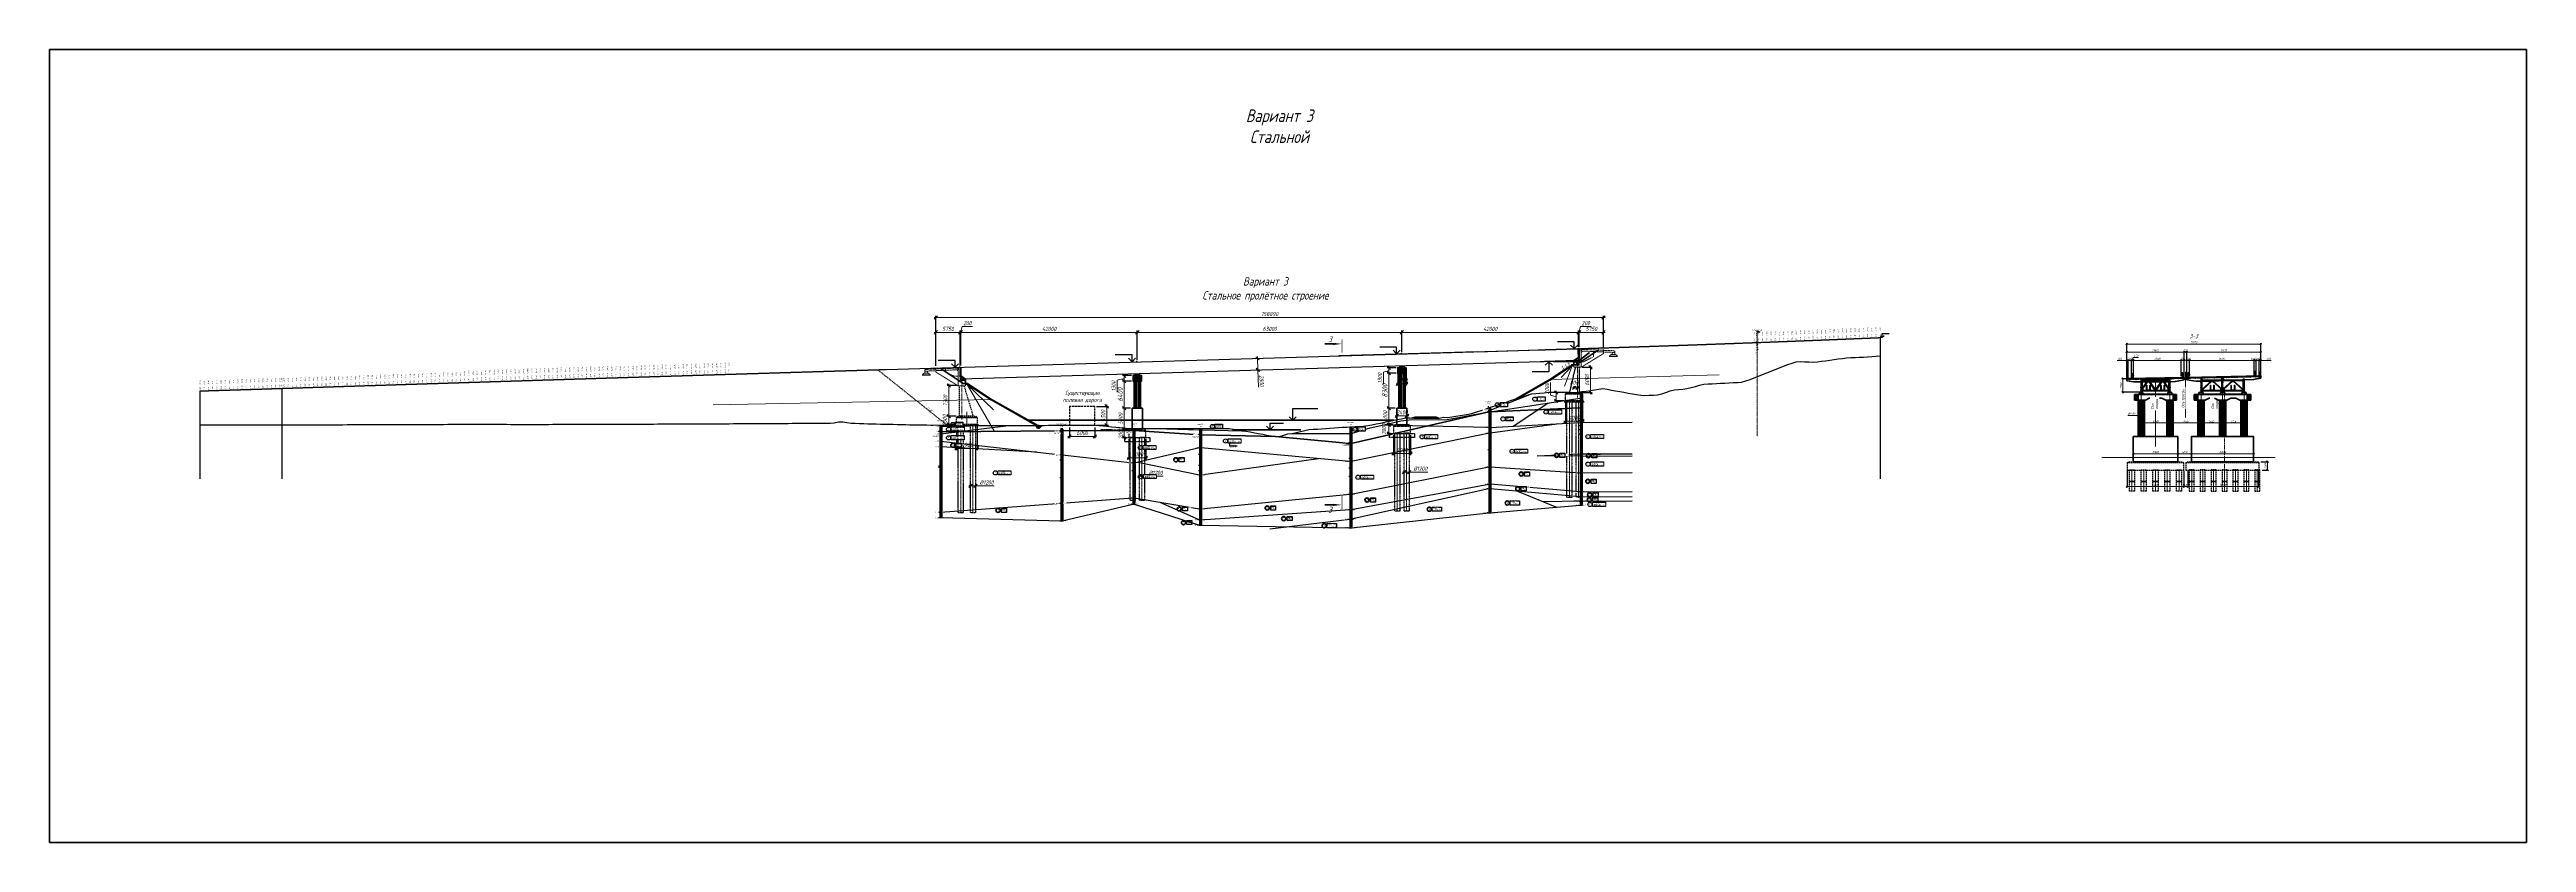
# Model space of a CAD drawing. Header units: millimetres. Extents: x 1864 to 10174863, y -4887456 to 5366151.
# Drawn here: x 9585199 to 10174863, y -94895 to 93729 of the extents above; entities that cross this region are included whole.
import ezdxf
from ezdxf.enums import TextEntityAlignment as Align

# ---------------------------------------------------------------- set-up
doc = ezdxf.new("R2018")
doc.units = ezdxf.units.MM
for name, pattern in [('ACAD_ISO10W100', [18.5, 12, -3, 0.5, -3]), ('axis', [1.11, 0.75, -0.12, 0.12, -0.12]), ('CENTER', [50.8, 31.75, -6.35, 6.35, -6.35]), ('DASHED', [7, 5, -2, 0]), ('HIDDEN', [9.525, 6.35, -3.175]), ('невидимая', [9.525, 6.35, -3.175]), ('осевая', [2, 1.25, -0.25, 0.25, -0.25])]:
    doc.linetypes.add(name, pattern=pattern)
for name, color, linetype, lineweight in [('!!ТЕКСТ', 3, 'Continuous', 20), ('(m)Невидимый контур', 4, 'HIDDEN', 18), ('01_Основные', 7, 'Continuous', 40), ('04_Невидимые', 3, 'Continuous', 13), ('1-Бетон', 106, 'Continuous', 35), ('1-Примечания', 4, 'Continuous', 25), ('1-Размеры', 1, 'Continuous', 25), ('1-Текст_3', 250, 'Continuous', 25), ('1-Штриховка', 8, 'Continuous', 9), ('S-BALK', 150, 'Continuous', 40), ('S-BALK-NVEL', 11, 'DASHED', 40), ('S-BALK-PPRB', 80, 'Continuous', 40), ('S-BALK-PROR', 133, 'Continuous', 20), ('S-BETN', 2, 'Continuous', 40), ('S-DRGO', 21, 'Continuous', 20), ('S-FASN', 221, 'Continuous', 40), ('S-GRID', 1, 'CENTER', 20), ('S-KREP', 30, 'Continuous', 25), ('S-METL-NVEL', 1, 'DASHED', 25), ('S-METL-TONK', 75, 'Continuous', 20), ('S-METL-TONK-NVEL', 14, 'DASHED', 20), ('S-MNST', 61, 'Continuous', 40), ('S-MOGR', 121, 'Continuous', 40), ('S-MOGR-NVEL', 1, 'DASHED', 25), ('S-NASP', 52, 'Continuous', 35), ('S-OPOR', 2, 'Continuous', 40), ('S-OPOR-NVEL', 7, 'DASHED', 20), ('S-POGR', 124, 'Continuous', 20), ('S-PSVZ', 211, 'Continuous', 40), ('S-SECT-PATT', 105, 'Continuous', 15), ('S-SMXD', 71, 'Continuous', 40), ('S-TEXT', 4, 'Continuous', 30), ('T-DIMS', 3, 'Continuous', 30), ('T-GRID', 52, 'CENTER', 15), ('ИС 6. Штриховка', 8, 'Continuous', 5), ('ИС_TXT', 4, 'Continuous', 18), ('ИС_TXT_ЗГЛ', 1, 'Continuous', 35), ('ИС_АРМ', 1, 'Continuous', 35), ('ИС_Основная', 7, 'Continuous', 35), ('ИС_Ось', 3, 'осевая', 18), ('ИС_ПС_Med', 7, 'Continuous', 35), ('ИС_Разм', 3, 'Continuous', 18), ('ИС_Размер', 3, 'Continuous', 18), ('ИС_Текст заглавный', 1, 'Continuous', 35), ('ИС_Тонкая', 3, 'Continuous', 18), ('Размеры', 3, 'Continuous', 15), ('Тонкая', 3, 'Continuous', 15), ('Штриховка', 2, 'Continuous', 5)]:
    doc.layers.add(name, color=color, linetype=linetype, lineweight=lineweight)
for name, color, linetype in [('C-GEOL-PATT', 250, 'Continuous'), ('geology', 250, 'Continuous'), ('S-PATT', 252, 'Continuous'), ('Возрастные индексы', 1, 'Continuous'), ('Геология', 250, 'Continuous'), ('ИС_Невидимая', 4, 'невидимая'), ('Коммуникации', 7, 'Continuous'), ('Красный профиль', 1, 'Continuous'), ('Номера ИГЭ', 22, 'Continuous'), ('Отметки в скважинах', 7, 'Continuous'), ('Рабочие отметки', 7, 'Continuous'), ('Рабочие отметки доп.', 7, 'Continuous'), ('Рассекаемые подобъекты', 7, 'Continuous'), ('Скважина', 170, 'Continuous'), ('Черный профиль', 3, 'Continuous'), ('Штриховая', 7, 'Continuous')]:
    doc.layers.add(name, color=color, linetype=linetype)
doc.layers.add('Оси_Невидимые', color=5, linetype='Continuous', plot=False)
doc.layers.add('Помощь_Невидимый', color=7, linetype='Continuous', lineweight=30, plot=False)
doc.styles.add('0', font='isocpeur.ttf', dxfattribs={"width": 0.8, "oblique": 15})
doc.styles.add('ISOCPEUR', font='isocpeur.ttf', dxfattribs={"width": 0.8, "oblique": 15, "height": 2.5})
doc.styles.add('ISOCPEUR_', font='isocpeur.ttf', dxfattribs={"width": 0.8, "oblique": 15, "height": 250})
doc.styles.get("Standard").update_dxf_attribs({"font": 'arial.ttf'})
doc.styles.add('TM', font='mipgost.shx', dxfattribs={"width": 0.9, "oblique": 10})
doc.styles.add('Стандарт-геология', font='romant.shx', dxfattribs={"width": 0.9, "height": 2.5})
doc.linetypes.add('Земля', pattern='A,4.5,[130,ltypeshp.shx,S=3,R=-45,X=0,Y=-2.121],2.4,[130,ltypeshp.shx,S=3,R=-45,X=0,Y=-2.121],2.4,[130,ltypeshp.shx,S=3,R=-45,X=0,Y=-2.121],4.5', length=13.8)
doc.dimstyles.new('М200', dxfattribs={"dimscale": 200, "dimtxt": 2.5, "dimasz": 2, "dimexe": 1, "dimexo": 1, "dimgap": 0.8, "dimtad": 1, "dimdec": 0, "dimzin": 0, "dimdsep": 46, "dimtxsty": '0', "dimblk": 'OBLIQUE', "dimcen": 0.09, "dimdle": 1, "dimclrd": 256, "dimclre": 256, "dimclrt": 256, "dimadec": 4, "dimazin": 0, "dimtfac": 1, "dimtdec": 0, "dimtmove": 1, "dimatfit": 2, "dimfxl": 1, "dimtolj": 1, "dimtzin": 0, "dimlwd": -1, "dimarcsym": 0})
doc.dimstyles.new('М400нов', dxfattribs={"dimscale": 400, "dimtxt": 2.5, "dimasz": 2, "dimexe": 1, "dimexo": 1, "dimgap": 0.8, "dimtad": 1, "dimdec": 0, "dimzin": 0, "dimdsep": 46, "dimtxsty": '0', "dimblk": 'OBLIQUE', "dimcen": 0.09, "dimdle": 1, "dimclrd": 256, "dimclre": 256, "dimclrt": 256, "dimadec": 4, "dimazin": 0, "dimtfac": 1, "dimtdec": 0, "dimtmove": 1, "dimatfit": 2, "dimfxl": 1, "dimtolj": 1, "dimtzin": 0, "dimlwd": -1, "dimarcsym": 0})
doc.dimstyles.new('Скважина', dxfattribs={"dimtxt": 1.2, "dimasz": 2, "dimexe": 0, "dimexo": 0, "dimgap": 0.1, "dimtad": 1, "dimjust": 2, "dimtoh": 1, "dimdec": 1, "dimlfac": 0.1, "dimrnd": 0.1, "dimzin": 0, "dimdsep": 46, "dimtxsty": 'Standard', "dimcen": 0, "dimdle": 1.5, "dimadec": 1, "dimazin": 0, "dimtfac": 1, "dimtdec": 1, "dimtofl": 0, "dimtmove": 0, "dimatfit": 3, "dimfxl": 3, "dimtolj": 1, "dimtzin": 0, "dimarcsym": 0})
pattern_1 = [(45, (10049224.69, 14653.47), (-44.19417, 44.19417), []), (135, (10049224.69, 14653.47), (-44.19417, -44.19417), [])]
pattern_2 = [(47.368567172, (1401196290.63, 560430062.15), (-45.98285237, 42.3299809583), []), (137.368567172, (1401196290.63, 560430062.15), (-42.3299809583, -45.98285237), [])]

# ---------------------------------------------------------------- blocks, each defined once
blk = doc.blocks.new('_OBLIQUE')
at = {"color": 0, "linetype": 'ByBlock', "lineweight": -2}
blk.add_line((0.5, 0.5), (-0.5, -0.5), dxfattribs=at)
blk = doc.blocks.new('*D808')
at = {"layer": 'Defpoints', "color": 0, "linetype": 'Continuous', "transparency": 16777216}
for p in [(10111592, 21759), (10093982, 15353), (10111592, 16052)]:
    blk.add_point(p, dxfattribs=at)
at = {"layer": 'ИС_Размер', "transparency": 16777216}
blk.add_line((10093782, 21759), (10111792, 21759), dxfattribs=at)
at = {"layer": 'ИС_Размер', "lineweight": -2, "transparency": 16777216}
for p, q in [((10093982, 15553), (10093982, 21959)), ((10111592, 16252), (10111592, 21959))]:
    blk.add_line(p, q, dxfattribs=at)
at = {"layer": 'ИС_Размер', "linetype": 'Continuous', "transparency": 16777216, "xscale": 400, "yscale": 400, "zscale": 400, "rotation": 180}
blk.add_blockref('_OBLIQUE', (10093982, 21759), dxfattribs=at)
at = {"layer": 'ИС_Размер', "linetype": 'Continuous', "transparency": 16777216, "xscale": 400, "yscale": 400, "zscale": 400}
blk.add_blockref('_OBLIQUE', (10111592, 21759), dxfattribs=at)
at = {"layer": 'ИС_Размер', "linetype": 'Continuous', "transparency": 16777216, "insert": (10102787, 22169), "char_height": 500, "attachment_point": 5, "style": '0'}
blk.add_mtext('\\A1;17610', dxfattribs=at)
blk = doc.blocks.new('*D809')
at = {"layer": 'Defpoints', "color": 0, "linetype": 'Continuous', "transparency": 16777216}
for p in [(10094682, 19796), (10093982, 15818), (10094682, 15804)]:
    blk.add_point(p, dxfattribs=at)
at = {"layer": 'ИС_Размер', "transparency": 16777216}
blk.add_line((10093782, 19796), (10094882, 19796), dxfattribs=at)
at = {"layer": 'ИС_Размер', "lineweight": -2, "transparency": 16777216}
for p, q in [((10093982, 16018), (10093982, 19996)), ((10094682, 16004), (10094682, 19996))]:
    blk.add_line(p, q, dxfattribs=at)
at = {"layer": 'ИС_Размер', "linetype": 'Continuous', "transparency": 16777216, "xscale": 400, "yscale": 400, "zscale": 400, "rotation": 180}
blk.add_blockref('_OBLIQUE', (10093982, 19796), dxfattribs=at)
at = {"layer": 'ИС_Размер', "linetype": 'Continuous', "transparency": 16777216, "xscale": 400, "yscale": 400, "zscale": 400}
blk.add_blockref('_OBLIQUE', (10094682, 19796), dxfattribs=at)
at = {"layer": 'ИС_Размер', "linetype": 'Continuous', "transparency": 16777216, "insert": (10094369, 20207), "char_height": 500, "attachment_point": 5, "style": '0'}
blk.add_mtext('\\A1;700', dxfattribs=at)
blk = doc.blocks.new('*D810')
at = {"layer": 'Defpoints', "color": 0, "linetype": 'Continuous', "transparency": 16777216}
for p in [(10110032, 19796), (10094682, 15804), (10110032, 16066)]:
    blk.add_point(p, dxfattribs=at)
at = {"layer": 'ИС_Размер', "transparency": 16777216}
blk.add_line((10094482, 19796), (10110232, 19796), dxfattribs=at)
at = {"layer": 'ИС_Размер', "lineweight": -2, "transparency": 16777216}
for p, q in [((10094682, 16004), (10094682, 19996)), ((10110032, 16266), (10110032, 19996))]:
    blk.add_line(p, q, dxfattribs=at)
at = {"layer": 'ИС_Размер', "linetype": 'Continuous', "transparency": 16777216, "xscale": 400, "yscale": 400, "zscale": 400, "rotation": 180}
blk.add_blockref('_OBLIQUE', (10094682, 19796), dxfattribs=at)
at = {"layer": 'ИС_Размер', "linetype": 'Continuous', "transparency": 16777216, "xscale": 400, "yscale": 400, "zscale": 400}
blk.add_blockref('_OBLIQUE', (10110032, 19796), dxfattribs=at)
at = {"layer": 'ИС_Размер', "linetype": 'Continuous', "transparency": 16777216, "insert": (10102357, 20206), "char_height": 500, "attachment_point": 5, "style": '0'}
blk.add_mtext('\\A1;15350', dxfattribs=at)
blk = doc.blocks.new('*D811')
at = {"layer": 'Defpoints', "color": 0, "linetype": 'Continuous', "transparency": 16777216}
for p in [(10110482, 19796), (10110032, 16059), (10110482, 16045)]:
    blk.add_point(p, dxfattribs=at)
at = {"layer": 'ИС_Размер', "transparency": 16777216}
blk.add_line((10109832, 19796), (10110682, 19796), dxfattribs=at)
at = {"layer": 'ИС_Размер', "lineweight": -2, "transparency": 16777216}
for p, q in [((10110032, 16259), (10110032, 19996)), ((10110482, 16245), (10110482, 19996))]:
    blk.add_line(p, q, dxfattribs=at)
at = {"layer": 'ИС_Размер', "linetype": 'Continuous', "transparency": 16777216, "xscale": 400, "yscale": 400, "zscale": 400, "rotation": 180}
blk.add_blockref('_OBLIQUE', (10110032, 19796), dxfattribs=at)
at = {"layer": 'ИС_Размер', "linetype": 'Continuous', "transparency": 16777216, "xscale": 400, "yscale": 400, "zscale": 400}
blk.add_blockref('_OBLIQUE', (10110482, 19796), dxfattribs=at)
at = {"layer": 'ИС_Размер', "linetype": 'Continuous', "transparency": 16777216, "insert": (10109732, 20206), "char_height": 500, "attachment_point": 5, "style": '0'}
blk.add_mtext('\\A1;450', dxfattribs=at)
blk = doc.blocks.new('*D812')
at = {"layer": 'Defpoints', "color": 0, "linetype": 'Continuous', "transparency": 16777216}
for p in [(10111232, 19796), (10110482, 16045), (10111232, 16068)]:
    blk.add_point(p, dxfattribs=at)
at = {"layer": 'ИС_Размер', "transparency": 16777216}
blk.add_line((10110282, 19796), (10111432, 19796), dxfattribs=at)
at = {"layer": 'ИС_Размер', "lineweight": -2, "transparency": 16777216}
for p, q in [((10110482, 16245), (10110482, 19996)), ((10111232, 16268), (10111232, 19996))]:
    blk.add_line(p, q, dxfattribs=at)
at = {"layer": 'ИС_Размер', "linetype": 'Continuous', "transparency": 16777216, "xscale": 400, "yscale": 400, "zscale": 400, "rotation": 180}
blk.add_blockref('_OBLIQUE', (10110482, 19796), dxfattribs=at)
at = {"layer": 'ИС_Размер', "linetype": 'Continuous', "transparency": 16777216, "xscale": 400, "yscale": 400, "zscale": 400}
blk.add_blockref('_OBLIQUE', (10111232, 19796), dxfattribs=at)
at = {"layer": 'ИС_Размер', "linetype": 'Continuous', "transparency": 16777216, "insert": (10110857, 20206), "char_height": 500, "attachment_point": 5, "style": '0'}
blk.add_mtext('\\A1;750', dxfattribs=at)
blk = doc.blocks.new('*D813')
at = {"layer": 'Defpoints', "color": 0, "linetype": 'Continuous', "transparency": 16777216}
for p in [(10111592, 19796), (10111232, 16068), (10111592, 16052)]:
    blk.add_point(p, dxfattribs=at)
at = {"layer": 'ИС_Размер', "transparency": 16777216}
for p, q in [((10111032, 19796), (10111792, 19796)), ((10114092, 19796), (10111592, 19796))]:
    blk.add_line(p, q, dxfattribs=at)
at = {"layer": 'ИС_Размер', "lineweight": -2, "transparency": 16777216}
for p, q in [((10111232, 16268), (10111232, 19996)), ((10111592, 16252), (10111592, 19996))]:
    blk.add_line(p, q, dxfattribs=at)
at = {"layer": 'ИС_Размер', "linetype": 'Continuous', "transparency": 16777216, "xscale": 400, "yscale": 400, "zscale": 400, "rotation": 180}
blk.add_blockref('_OBLIQUE', (10111232, 19796), dxfattribs=at)
at = {"layer": 'ИС_Размер', "linetype": 'Continuous', "transparency": 16777216, "xscale": 400, "yscale": 400, "zscale": 400}
blk.add_blockref('_OBLIQUE', (10111592, 19796), dxfattribs=at)
at = {"layer": 'ИС_Размер', "linetype": 'Continuous', "transparency": 16777216, "insert": (10113485, 20206), "char_height": 500, "attachment_point": 5, "style": '0'}
blk.add_mtext('\\A1;360', dxfattribs=at)
blk = doc.blocks.new('*D814')
at = {"layer": 'Defpoints', "color": 0, "linetype": 'Continuous', "transparency": 16777216}
for p in [(10079722, 21759), (10079722, 15445), (10093382, 15353)]:
    blk.add_point(p, dxfattribs=at)
at = {"layer": 'ИС_Размер', "transparency": 16777216}
blk.add_line((10093582, 21759), (10079522, 21759), dxfattribs=at)
at = {"layer": 'ИС_Размер', "lineweight": -2, "transparency": 16777216}
for p, q in [((10079722, 15645), (10079722, 21959)), ((10093382, 15553), (10093382, 21959))]:
    blk.add_line(p, q, dxfattribs=at)
at = {"layer": 'ИС_Размер', "linetype": 'Continuous', "transparency": 16777216, "xscale": 400, "yscale": 400, "zscale": 400, "rotation": 180}
blk.add_blockref('_OBLIQUE', (10079722, 21759), dxfattribs=at)
at = {"layer": 'ИС_Размер', "linetype": 'Continuous', "transparency": 16777216, "xscale": 400, "yscale": 400, "zscale": 400}
blk.add_blockref('_OBLIQUE', (10093382, 21759), dxfattribs=at)
at = {"layer": 'ИС_Размер', "linetype": 'Continuous', "transparency": 16777216, "insert": (10086552, 22169), "char_height": 500, "attachment_point": 5, "style": '0'}
blk.add_mtext('\\A1;13660', dxfattribs=at)
blk = doc.blocks.new('*D815')
at = {"layer": 'Defpoints', "color": 0, "linetype": 'Continuous', "transparency": 16777216}
for p in [(10092682, 19796), (10092682, 15804), (10093382, 15818)]:
    blk.add_point(p, dxfattribs=at)
at = {"layer": 'ИС_Размер', "transparency": 16777216}
blk.add_line((10093582, 19796), (10092482, 19796), dxfattribs=at)
at = {"layer": 'ИС_Размер', "lineweight": -2, "transparency": 16777216}
for p, q in [((10092682, 16004), (10092682, 19996)), ((10093382, 16018), (10093382, 19996))]:
    blk.add_line(p, q, dxfattribs=at)
at = {"layer": 'ИС_Размер', "linetype": 'Continuous', "transparency": 16777216, "xscale": 400, "yscale": 400, "zscale": 400, "rotation": 180}
blk.add_blockref('_OBLIQUE', (10092682, 19796), dxfattribs=at)
at = {"layer": 'ИС_Размер', "linetype": 'Continuous', "transparency": 16777216, "xscale": 400, "yscale": 400, "zscale": 400}
blk.add_blockref('_OBLIQUE', (10093382, 19796), dxfattribs=at)
at = {"layer": 'ИС_Размер', "linetype": 'Continuous', "transparency": 16777216, "insert": (10092862, 20206), "char_height": 500, "attachment_point": 5, "style": '0'}
blk.add_mtext('\\A1;700', dxfattribs=at)
blk = doc.blocks.new('*D816')
at = {"layer": 'Defpoints', "color": 0, "linetype": 'Continuous', "transparency": 16777216}
for p in [(10081282, 19796), (10081282, 15443), (10092682, 15804)]:
    blk.add_point(p, dxfattribs=at)
at = {"layer": 'ИС_Размер', "transparency": 16777216}
blk.add_line((10092882, 19796), (10081082, 19796), dxfattribs=at)
at = {"layer": 'ИС_Размер', "lineweight": -2, "transparency": 16777216}
for p, q in [((10081282, 15643), (10081282, 19996)), ((10092682, 16004), (10092682, 19996))]:
    blk.add_line(p, q, dxfattribs=at)
at = {"layer": 'ИС_Размер', "linetype": 'Continuous', "transparency": 16777216, "xscale": 400, "yscale": 400, "zscale": 400, "rotation": 180}
blk.add_blockref('_OBLIQUE', (10081282, 19796), dxfattribs=at)
at = {"layer": 'ИС_Размер', "linetype": 'Continuous', "transparency": 16777216, "xscale": 400, "yscale": 400, "zscale": 400}
blk.add_blockref('_OBLIQUE', (10092682, 19796), dxfattribs=at)
at = {"layer": 'ИС_Размер', "linetype": 'Continuous', "transparency": 16777216, "insert": (10086982, 20206), "char_height": 500, "attachment_point": 5, "style": '0'}
blk.add_mtext('\\A1;11400', dxfattribs=at)
blk = doc.blocks.new('*D817')
at = {"layer": 'Defpoints', "color": 0, "linetype": 'Continuous', "transparency": 16777216}
for p in [(10080832, 19796), (10080832, 15443), (10081282, 15443)]:
    blk.add_point(p, dxfattribs=at)
at = {"layer": 'ИС_Размер', "transparency": 16777216}
for p, q in [((10081482, 19796), (10080632, 19796)), ((10081057, 19796), (10081264, 20486)), ((10081264, 20486), (10082518, 20486))]:
    blk.add_line(p, q, dxfattribs=at)
at = {"layer": 'ИС_Размер', "lineweight": -2, "transparency": 16777216}
for p, q in [((10080832, 15643), (10080832, 19996)), ((10081282, 15643), (10081282, 19996))]:
    blk.add_line(p, q, dxfattribs=at)
at = {"layer": 'ИС_Размер', "linetype": 'Continuous', "transparency": 16777216, "xscale": 400, "yscale": 400, "zscale": 400, "rotation": 180}
blk.add_blockref('_OBLIQUE', (10080832, 19796), dxfattribs=at)
at = {"layer": 'ИС_Размер', "linetype": 'Continuous', "transparency": 16777216, "xscale": 400, "yscale": 400, "zscale": 400}
blk.add_blockref('_OBLIQUE', (10081282, 19796), dxfattribs=at)
at = {"layer": 'ИС_Размер', "linetype": 'Continuous', "transparency": 16777216, "insert": (10081891, 20896), "char_height": 500, "attachment_point": 5, "style": '0'}
blk.add_mtext('\\A1;450', dxfattribs=at)
blk = doc.blocks.new('*D818')
at = {"layer": 'Defpoints', "color": 0, "linetype": 'Continuous', "transparency": 16777216}
for p in [(10080082, 19796), (10080082, 15443), (10080832, 15443)]:
    blk.add_point(p, dxfattribs=at)
at = {"layer": 'ИС_Размер', "transparency": 16777216}
blk.add_line((10081032, 19796), (10079882, 19796), dxfattribs=at)
at = {"layer": 'ИС_Размер', "lineweight": -2, "transparency": 16777216}
for p, q in [((10080082, 15643), (10080082, 19996)), ((10080832, 15643), (10080832, 19996))]:
    blk.add_line(p, q, dxfattribs=at)
at = {"layer": 'ИС_Размер', "linetype": 'Continuous', "transparency": 16777216, "xscale": 400, "yscale": 400, "zscale": 400, "rotation": 180}
blk.add_blockref('_OBLIQUE', (10080082, 19796), dxfattribs=at)
at = {"layer": 'ИС_Размер', "linetype": 'Continuous', "transparency": 16777216, "xscale": 400, "yscale": 400, "zscale": 400}
blk.add_blockref('_OBLIQUE', (10080832, 19796), dxfattribs=at)
at = {"layer": 'ИС_Размер', "linetype": 'Continuous', "transparency": 16777216, "insert": (10080457, 20206), "char_height": 500, "attachment_point": 5, "style": '0'}
blk.add_mtext('\\A1;750', dxfattribs=at)
blk = doc.blocks.new('*D819')
at = {"layer": 'Defpoints', "color": 0, "linetype": 'Continuous', "transparency": 16777216}
for p in [(10079722, 19796), (10079722, 15443), (10080082, 15443)]:
    blk.add_point(p, dxfattribs=at)
at = {"layer": 'ИС_Размер', "transparency": 16777216}
for p, q in [((10077449, 19796), (10079722, 19796)), ((10080282, 19796), (10079522, 19796))]:
    blk.add_line(p, q, dxfattribs=at)
at = {"layer": 'ИС_Размер', "lineweight": -2, "transparency": 16777216}
for p, q in [((10079722, 15643), (10079722, 19996)), ((10080082, 15643), (10080082, 19996))]:
    blk.add_line(p, q, dxfattribs=at)
at = {"layer": 'ИС_Размер', "linetype": 'Continuous', "transparency": 16777216, "xscale": 400, "yscale": 400, "zscale": 400, "rotation": 180}
blk.add_blockref('_OBLIQUE', (10079722, 19796), dxfattribs=at)
at = {"layer": 'ИС_Размер', "linetype": 'Continuous', "transparency": 16777216, "xscale": 400, "yscale": 400, "zscale": 400}
blk.add_blockref('_OBLIQUE', (10080082, 19796), dxfattribs=at)
at = {"layer": 'ИС_Размер', "linetype": 'Continuous', "transparency": 16777216, "insert": (10078056, 20206), "char_height": 500, "attachment_point": 5, "style": '0'}
blk.add_mtext('\\A1;360', dxfattribs=at)
blk = doc.blocks.new('*D820')
at = {"layer": 'Defpoints', "color": 0, "linetype": 'Continuous', "transparency": 16777216}
for p in [(10093382, 19238), (10093982, 21759), (10093982, 19238)]:
    blk.add_point(p, dxfattribs=at)
at = {"layer": 'ИС_Размер', "transparency": 16777216}
blk.add_line((10093182, 21759), (10094182, 21759), dxfattribs=at)
at = {"layer": 'ИС_Размер', "lineweight": -2, "transparency": 16777216}
for p, q in [((10093382, 19438), (10093382, 21959)), ((10093982, 19438), (10093982, 21959))]:
    blk.add_line(p, q, dxfattribs=at)
at = {"layer": 'ИС_Размер', "linetype": 'Continuous', "transparency": 16777216, "xscale": 400, "yscale": 400, "zscale": 400, "rotation": 180}
blk.add_blockref('_OBLIQUE', (10093382, 21759), dxfattribs=at)
at = {"layer": 'ИС_Размер', "linetype": 'Continuous', "transparency": 16777216, "xscale": 400, "yscale": 400, "zscale": 400}
blk.add_blockref('_OBLIQUE', (10093982, 21759), dxfattribs=at)
at = {"layer": 'ИС_Размер', "linetype": 'Continuous', "transparency": 16777216, "insert": (10093682, 22169), "char_height": 500, "attachment_point": 5, "style": '0'}
blk.add_mtext('\\A1;600', dxfattribs=at)
blk = doc.blocks.new('*D800')
at = {"layer": 'Defpoints', "color": 0, "linetype": 'Continuous', "transparency": 16777216}
for p in [(10111592, 23658), (10079722, 15445), (10111592, 16052)]:
    blk.add_point(p, dxfattribs=at)
at = {"layer": 'ИС_Размер', "transparency": 16777216}
blk.add_line((10079522, 23658), (10111792, 23658), dxfattribs=at)
at = {"layer": 'ИС_Размер', "lineweight": -2, "transparency": 16777216}
for p, q in [((10079722, 15645), (10079722, 23858)), ((10111592, 16252), (10111592, 23858))]:
    blk.add_line(p, q, dxfattribs=at)
at = {"layer": 'ИС_Размер', "linetype": 'Continuous', "transparency": 16777216, "xscale": 400, "yscale": 400, "zscale": 400, "rotation": 180}
blk.add_blockref('_OBLIQUE', (10079722, 23658), dxfattribs=at)
at = {"layer": 'ИС_Размер', "linetype": 'Continuous', "transparency": 16777216, "xscale": 400, "yscale": 400, "zscale": 400}
blk.add_blockref('_OBLIQUE', (10111592, 23658), dxfattribs=at)
at = {"layer": 'ИС_Размер', "linetype": 'Continuous', "transparency": 16777216, "insert": (10095657, 24068), "char_height": 500, "attachment_point": 5, "style": '0'}
blk.add_mtext('\\A1;31870', dxfattribs=at)
blk = doc.blocks.new('*D801')
at = {"layer": 'Defpoints', "color": 0, "linetype": 'Continuous', "transparency": 16777216}
for p in [(10089972, 4902), (10097392, 4902), (10097392, 4902)]:
    blk.add_point(p, dxfattribs=at)
at = {"layer": 'ИС_Размер', "transparency": 16777216}
blk.add_line((10089772, 4902), (10097592, 4902), dxfattribs=at)
at = {"layer": 'ИС_Размер', "linetype": 'Continuous', "transparency": 16777216, "xscale": 400, "yscale": 400, "zscale": 400, "rotation": 180}
blk.add_blockref('_OBLIQUE', (10089972, 4902), dxfattribs=at)
at = {"layer": 'ИС_Размер', "linetype": 'Continuous', "transparency": 16777216, "xscale": 400, "yscale": 400, "zscale": 400}
blk.add_blockref('_OBLIQUE', (10097392, 4902), dxfattribs=at)
at = {"layer": 'ИС_Размер', "linetype": 'Continuous', "transparency": 16777216, "insert": (10093682, 5312), "char_height": 500, "attachment_point": 5, "style": '0'}
blk.add_mtext('\\A1;7420', dxfattribs=at)
blk = doc.blocks.new('*D802')
at = {"layer": 'Defpoints', "color": 0, "linetype": 'Continuous', "transparency": 16777216}
for p in [(10097392, 4902), (10102517, 4902), (10102517, 4902)]:
    blk.add_point(p, dxfattribs=at)
at = {"layer": 'ИС_Размер', "transparency": 16777216}
blk.add_line((10097192, 4902), (10102717, 4902), dxfattribs=at)
at = {"layer": 'ИС_Размер', "linetype": 'Continuous', "transparency": 16777216, "xscale": 400, "yscale": 400, "zscale": 400, "rotation": 180}
blk.add_blockref('_OBLIQUE', (10097392, 4902), dxfattribs=at)
at = {"layer": 'ИС_Размер', "linetype": 'Continuous', "transparency": 16777216, "xscale": 400, "yscale": 400, "zscale": 400}
blk.add_blockref('_OBLIQUE', (10102517, 4902), dxfattribs=at)
at = {"layer": 'ИС_Размер', "linetype": 'Continuous', "transparency": 16777216, "insert": (10099955, 5312), "char_height": 500, "attachment_point": 5, "style": '0'}
blk.add_mtext('\\A1;5125', dxfattribs=at)
blk = doc.blocks.new('*D803')
at = {"layer": 'Defpoints', "color": 0, "linetype": 'Continuous', "transparency": 16777216}
for p in [(10095117, -1117), (10109917, -1117), (10109917, -2413)]:
    blk.add_point(p, dxfattribs=at)
at = {"layer": 'ИС_Размер', "transparency": 16777216}
blk.add_line((10094917, -2413), (10110117, -2413), dxfattribs=at)
at = {"layer": 'ИС_Размер', "lineweight": -2, "transparency": 16777216}
for p, q in [((10095117, -1317), (10095117, -2613)), ((10109917, -1317), (10109917, -2613))]:
    blk.add_line(p, q, dxfattribs=at)
at = {"layer": 'ИС_Размер', "linetype": 'Continuous', "transparency": 16777216, "xscale": 400, "yscale": 400, "zscale": 400, "rotation": 180}
blk.add_blockref('_OBLIQUE', (10095117, -2413), dxfattribs=at)
at = {"layer": 'ИС_Размер', "linetype": 'Continuous', "transparency": 16777216, "xscale": 400, "yscale": 400, "zscale": 400}
blk.add_blockref('_OBLIQUE', (10109917, -2413), dxfattribs=at)
at = {"layer": 'ИС_Размер', "linetype": 'Continuous', "transparency": 16777216, "insert": (10102517, -2003), "char_height": 500, "attachment_point": 5, "style": '0'}
blk.add_mtext('\\A1;14800', dxfattribs=at)
blk = doc.blocks.new('*D804')
at = {"layer": 'Defpoints', "color": 0, "linetype": 'Continuous', "transparency": 16777216}
for p in [(10081247, -1117), (10081247, -2413), (10091847, -1117)]:
    blk.add_point(p, dxfattribs=at)
at = {"layer": 'ИС_Размер', "transparency": 16777216}
blk.add_line((10092047, -2413), (10081047, -2413), dxfattribs=at)
at = {"layer": 'ИС_Размер', "lineweight": -2, "transparency": 16777216}
for p, q in [((10081247, -1317), (10081247, -2613)), ((10091847, -1317), (10091847, -2613))]:
    blk.add_line(p, q, dxfattribs=at)
at = {"layer": 'ИС_Размер', "linetype": 'Continuous', "transparency": 16777216, "xscale": 400, "yscale": 400, "zscale": 400, "rotation": 180}
blk.add_blockref('_OBLIQUE', (10081247, -2413), dxfattribs=at)
at = {"layer": 'ИС_Размер', "linetype": 'Continuous', "transparency": 16777216, "xscale": 400, "yscale": 400, "zscale": 400}
blk.add_blockref('_OBLIQUE', (10091847, -2413), dxfattribs=at)
at = {"layer": 'ИС_Размер', "linetype": 'Continuous', "transparency": 16777216, "insert": (10086547, -2003), "char_height": 500, "attachment_point": 5, "style": '0'}
blk.add_mtext('\\A1;10600', dxfattribs=at)
blk = doc.blocks.new('*D805')
at = {"layer": 'Defpoints', "color": 0, "linetype": 'Continuous', "transparency": 16777216}
for p in [(10083172, 4902), (10089972, 4902), (10089972, 4902)]:
    blk.add_point(p, dxfattribs=at)
at = {"layer": 'ИС_Размер', "transparency": 16777216}
blk.add_line((10082972, 4902), (10090172, 4902), dxfattribs=at)
at = {"layer": 'ИС_Размер', "linetype": 'Continuous', "transparency": 16777216, "xscale": 400, "yscale": 400, "zscale": 400, "rotation": 180}
blk.add_blockref('_OBLIQUE', (10083172, 4902), dxfattribs=at)
at = {"layer": 'ИС_Размер', "linetype": 'Continuous', "transparency": 16777216, "xscale": 400, "yscale": 400, "zscale": 400}
blk.add_blockref('_OBLIQUE', (10089972, 4902), dxfattribs=at)
at = {"layer": 'ИС_Размер', "linetype": 'Continuous', "transparency": 16777216, "insert": (10086572, 5312), "char_height": 500, "attachment_point": 5, "style": '0'}
blk.add_mtext('\\A1;6800', dxfattribs=at)
blk = doc.blocks.new('*D806')
at = {"layer": 'Defpoints', "color": 0, "linetype": 'Continuous', "transparency": 16777216}
for p in [(10091847, -1117), (10095117, -1117), (10095117, -2413)]:
    blk.add_point(p, dxfattribs=at)
at = {"layer": 'ИС_Размер', "transparency": 16777216}
blk.add_line((10091647, -2413), (10095317, -2413), dxfattribs=at)
at = {"layer": 'ИС_Размер', "lineweight": -2, "transparency": 16777216}
for p, q in [((10091847, -1317), (10091847, -2613)), ((10095117, -1317), (10095117, -2613))]:
    blk.add_line(p, q, dxfattribs=at)
at = {"layer": 'ИС_Размер', "linetype": 'Continuous', "transparency": 16777216, "xscale": 400, "yscale": 400, "zscale": 400, "rotation": 180}
blk.add_blockref('_OBLIQUE', (10091847, -2413), dxfattribs=at)
at = {"layer": 'ИС_Размер', "linetype": 'Continuous', "transparency": 16777216, "xscale": 400, "yscale": 400, "zscale": 400}
blk.add_blockref('_OBLIQUE', (10095117, -2413), dxfattribs=at)
at = {"layer": 'ИС_Размер', "linetype": 'Continuous', "transparency": 16777216, "insert": (10093482, -2003), "char_height": 500, "attachment_point": 5, "style": '0'}
blk.add_mtext('\\A1;3270', dxfattribs=at)
blk = doc.blocks.new('*D807')
at = {"layer": 'Defpoints', "color": 0, "linetype": 'Continuous', "transparency": 16777216}
for p in [(10078753, 15401), (10083147, 15401), (10083147, 12205)]:
    blk.add_point(p, dxfattribs=at)
at = {"layer": 'ИС_Размер', "lineweight": -2, "transparency": 16777216}
for p, q in [((10082947, 15401), (10078553, 15401)), ((10082947, 12205), (10078553, 12205))]:
    blk.add_line(p, q, dxfattribs=at)
at = {"layer": 'ИС_Размер', "transparency": 16777216}
blk.add_line((10078753, 12005), (10078753, 15601), dxfattribs=at)
at = {"layer": 'ИС_Размер', "linetype": 'Continuous', "transparency": 16777216, "xscale": 400, "yscale": 400, "zscale": 400}
for p, rotation in [((10078753, 15401), 90), ((10078753, 12205), 270)]:
    blk.add_blockref('_OBLIQUE', p, dxfattribs=dict(at, rotation=rotation))
at = {"layer": 'ИС_Размер', "linetype": 'Continuous', "transparency": 16777216, "insert": (10078343, 13803), "char_height": 500, "attachment_point": 5, "rotation": 90, "style": '0'}
blk.add_mtext('\\A1;2800', dxfattribs=at)
blk = doc.blocks.new('*D799')
at = {"layer": 'Defpoints', "color": 0, "linetype": 'Continuous', "transparency": 16777216}
for p in [(10082422, 6699), (10083922, 6699), (10083922, 6699)]:
    blk.add_point(p, dxfattribs=at)
at = {"layer": 'ИС_Размер', "transparency": 16777216}
for p, q in [((10079996, 6699), (10082422, 6699)), ((10082222, 6699), (10084122, 6699))]:
    blk.add_line(p, q, dxfattribs=at)
at = {"layer": 'ИС_Размер', "linetype": 'Continuous', "transparency": 16777216, "xscale": 400, "yscale": 400, "zscale": 400, "rotation": 180}
blk.add_blockref('_OBLIQUE', (10082422, 6699), dxfattribs=at)
at = {"layer": 'ИС_Размер', "linetype": 'Continuous', "transparency": 16777216, "xscale": 400, "yscale": 400, "zscale": 400}
blk.add_blockref('_OBLIQUE', (10083922, 6699), dxfattribs=at)
at = {"layer": 'ИС_Размер', "linetype": 'Continuous', "transparency": 16777216, "insert": (10080883, 7109), "char_height": 500, "attachment_point": 5, "style": '0'}
blk.add_mtext('\\A1;%%C1500', dxfattribs=at)
blk = doc.blocks.new('*U457')
at = {"layer": '1-Примечания', "linetype": 'Continuous'}
blk.add_line((0, 0), (-2.5, 0), dxfattribs=at)
for points in [[(2.1, 2.1), (0, 0), (-2.1, 2.1)], [(0, 0), (0, 5), (8, 5)]]:
    blk.add_lwpolyline(points, dxfattribs=at)
at = {"layer": '1-Текст_3', "lineweight": 30, "oblique": 15, "width": 0.8, "flags": 104}
blk.add_attdef('ПРИМЕЧАНИЕ', text='', height=3, dxfattribs=at).set_placement((4, 4.2), align=Align.TOP_CENTER)
blk.add_attdef('ВЫСОТА', text='', height=3, dxfattribs=at).set_placement((4.1, 7.2), align=Align.MIDDLE_CENTER)
blk = doc.blocks.new('*U456')
at = {"layer": '1-Примечания', "linetype": 'Continuous'}
blk.add_line((0, 0), (-2.5, 0), dxfattribs=at)
for points in [[(2.1, 2.1), (0, 0), (-2.1, 2.1)], [(0, 0), (0, 4), (8, 4)]]:
    blk.add_lwpolyline(points, dxfattribs=at)
at = {"layer": '1-Текст_3', "lineweight": 30, "oblique": 15, "width": 0.8, "flags": 104}
blk.add_attdef('ПРИМЕЧАНИЕ', text='', height=3, dxfattribs=at).set_placement((4, 3.2), align=Align.TOP_CENTER)
blk.add_attdef('ВЫСОТА', text='', height=3, dxfattribs=at).set_placement((4.1, 6.2), align=Align.MIDDLE_CENTER)
blk = doc.blocks.new('*U455')
blk.add_lwpolyline([(0, 0), (0, 200)])
at = {"layer": 'Defpoints'}
for points in [[(-9, 0), (-9, 200)], [(-8, 0), (-8, 200)], [(8, 0), (8, 200)], [(9, 0), (9, 200)]]:
    blk.add_lwpolyline(points, dxfattribs=at)
blk = doc.blocks.new('*U451')
blk.add_lwpolyline([(0, 0), (0, 200)])
at = {"layer": 'Defpoints'}
for points in [[(-9, 0), (-9, 200)], [(-8, 0), (-8, 200)], [(8, 0), (8, 200)], [(9, 0), (9, 200)]]:
    blk.add_lwpolyline(points, dxfattribs=at)
blk = doc.blocks.new('*U454')
at = {"layer": '1-Примечания', "linetype": 'Continuous'}
blk.add_line((0, 0), (-2.5, 0), dxfattribs=at)
for points in [[(2.1, 2.1), (0, 0), (-2.1, 2.1)], [(0, 0), (0, 7), (15, 7)]]:
    blk.add_lwpolyline(points, dxfattribs=at)
at = {"layer": '1-Текст_3', "lineweight": 30, "oblique": 15, "width": 0.8, "flags": 104}
blk.add_attdef('ПРИМЕЧАНИЕ', text='', height=3, dxfattribs=at).set_placement((7.5, 6.2), align=Align.TOP_CENTER)
blk.add_attdef('ВЫСОТА', text='', height=3, dxfattribs=at).set_placement((7.6, 9.2), align=Align.MIDDLE_CENTER)
blk = doc.blocks.new('*U439')
at = {"layer": '1-Примечания', "linetype": 'Continuous'}
blk.add_line((0, 0), (0.5, 0), dxfattribs=at)
for points in [[(5.1, 2.1), (3, 0), (0.9, 2.1)], [(3, 0), (3, 4), (13, 4)]]:
    blk.add_lwpolyline(points, dxfattribs=at)
at = {"layer": '1-Текст_3', "lineweight": 30, "oblique": 15, "width": 0.8, "flags": 104}
blk.add_attdef('ПРИМЕЧАНИЕ', text='', height=3, dxfattribs=at).set_placement((8, 3.2), align=Align.TOP_CENTER)
blk.add_attdef('ВЫСОТА', text='', height=3, dxfattribs=at).set_placement((8.1, 6.2), align=Align.MIDDLE_CENTER)
blk = doc.blocks.new('*U441')
at = {"layer": '1-Примечания', "linetype": 'Continuous'}
blk.add_line((0, 0), (0.5, 0), dxfattribs=at)
for points in [[(5.1, 2.1), (3, 0), (0.9, 2.1)], [(3, 0), (3, 4), (13, 4)]]:
    blk.add_lwpolyline(points, dxfattribs=at)
at = {"layer": '1-Текст_3', "lineweight": 30, "oblique": 15, "width": 0.8, "flags": 104}
blk.add_attdef('ПРИМЕЧАНИЕ', text='', height=3, dxfattribs=at).set_placement((8, 3.2), align=Align.TOP_CENTER)
blk.add_attdef('ВЫСОТА', text='', height=3, dxfattribs=at).set_placement((8.1, 6.2), align=Align.MIDDLE_CENTER)
blk = doc.blocks.new('*U444')
at = {"layer": '1-Примечания', "linetype": 'Continuous'}
blk.add_line((0, 0), (0.5, 0), dxfattribs=at)
for points in [[(5.1, 2.1), (3, 0), (0.9, 2.1)], [(3, 0), (3, 4), (13, 4)]]:
    blk.add_lwpolyline(points, dxfattribs=at)
at = {"layer": '1-Текст_3', "lineweight": 30, "oblique": 15, "width": 0.8, "flags": 104}
blk.add_attdef('ПРИМЕЧАНИЕ', text='', height=3, dxfattribs=at).set_placement((8, 3.2), align=Align.TOP_CENTER)
blk.add_attdef('ВЫСОТА', text='', height=3, dxfattribs=at).set_placement((8.1, 6.2), align=Align.MIDDLE_CENTER)
blk = doc.blocks.new('*U436')
at = {"layer": '1-Примечания', "linetype": 'Continuous'}
blk.add_line((0, 0), (-15.5, 0), dxfattribs=at)
for points in [[(-18, 0), (-18, -6), (-28, -6)], [(-20.1, -2.1), (-18, 0), (-15.9, -2.1)]]:
    blk.add_lwpolyline(points, dxfattribs=at)
at = {"layer": '1-Текст_3', "lineweight": 30, "oblique": 15, "width": 0.8, "flags": 104}
blk.add_attdef('ВЫСОТА', text='', height=3, dxfattribs=at).set_placement((-23.1, -3.8), align=Align.MIDDLE_CENTER)
blk.add_attdef('ПРИМЕЧАНИЕ', text='', height=3, dxfattribs=at).set_placement((-23, -6.8), align=Align.TOP_CENTER)
blk = doc.blocks.new('*U887')
for p, q in [((-3.8, 50.1), (-10.2, 50.1)), ((-3.8, -45.7), (-10.2, -45.7))]:
    blk.add_line(p, q)
for points in [[(-5.2, 50.7), (-0.2, 50.1), (-5.2, 50.1), (-5.2, 49.4)], [(0.2, 52.8), (-0.3, 52.8), (0.2, 44.8), (-0.3, 44.8)], [(0.2, -40.3), (-0.3, -40.3), (0.2, -48.3), (-0.3, -48.3)], [(-5.2, -45), (-0.2, -45.7), (-5.2, -45.7), (-5.2, -46.3)]]:
    blk.add_solid(points)
at = {"style": '0', "oblique": 15, "width": 0.8}
for tag, p in [('ВЕРХ', (-7.1, 52.9)), ('НИЗ', (-7, -48.5))]:
    blk.add_attdef(tag, text='', height=3.5, dxfattribs=at).set_placement(p, align=Align.MIDDLE_CENTER)
blk = doc.blocks.new('*D843')
at = {"layer": 'Defpoints', "color": 0, "linetype": 'Continuous', "transparency": 16777216}
for p in [(9844160, 26455), (9802160, 18161), (9844160, 19421)]:
    blk.add_point(p, dxfattribs=at)
at = {"layer": 'ИС_Размер', "transparency": 16777216}
blk.add_line((9801760, 26455), (9844560, 26455), dxfattribs=at)
at = {"layer": 'ИС_Размер', "lineweight": -2, "transparency": 16777216}
for p, q in [((9802160, 18561), (9802160, 26855)), ((9844160, 19821), (9844160, 26855))]:
    blk.add_line(p, q, dxfattribs=at)
at = {"layer": 'ИС_Размер', "linetype": 'Continuous', "transparency": 16777216, "xscale": 800, "yscale": 800, "zscale": 800, "rotation": 180}
blk.add_blockref('_OBLIQUE', (9802160, 26455), dxfattribs=at)
at = {"layer": 'ИС_Размер', "linetype": 'Continuous', "transparency": 16777216, "xscale": 800, "yscale": 800, "zscale": 800}
blk.add_blockref('_OBLIQUE', (9844160, 26455), dxfattribs=at)
at = {"layer": 'ИС_Размер', "linetype": 'Continuous', "transparency": 16777216, "insert": (9823160, 27275), "char_height": 1000, "attachment_point": 5, "style": '0'}
blk.add_mtext('\\A1;42000', dxfattribs=at)
blk = doc.blocks.new('*D842')
at = {"layer": 'Defpoints', "color": 0, "linetype": 'Continuous', "transparency": 16777216}
for p in [(9907160, 26455), (9844160, 19421), (9907160, 21311)]:
    blk.add_point(p, dxfattribs=at)
at = {"layer": 'ИС_Размер', "transparency": 16777216}
blk.add_line((9843760, 26455), (9907560, 26455), dxfattribs=at)
at = {"layer": 'ИС_Размер', "lineweight": -2, "transparency": 16777216}
for p, q in [((9844160, 19821), (9844160, 26855)), ((9907160, 21711), (9907160, 26855))]:
    blk.add_line(p, q, dxfattribs=at)
at = {"layer": 'ИС_Размер', "linetype": 'Continuous', "transparency": 16777216, "xscale": 800, "yscale": 800, "zscale": 800, "rotation": 180}
blk.add_blockref('_OBLIQUE', (9844160, 26455), dxfattribs=at)
at = {"layer": 'ИС_Размер', "linetype": 'Continuous', "transparency": 16777216, "xscale": 800, "yscale": 800, "zscale": 800}
blk.add_blockref('_OBLIQUE', (9907160, 26455), dxfattribs=at)
at = {"layer": 'ИС_Размер', "linetype": 'Continuous', "transparency": 16777216, "insert": (9875660, 27275), "char_height": 1000, "attachment_point": 5, "style": '0'}
blk.add_mtext('\\A1;63000', dxfattribs=at)
blk = doc.blocks.new('окзззз')
at = {"layer": 'S-BETN'}
for p, q in [((-200, 526), (-1100, -74)), ((200, 526), (-200, 526)), ((200, 526), (200, 2656)), ((-1100, -74), (-1100, -474)), ((-1100, -474), (-1100, -1094))]:
    blk.add_line(p, q, dxfattribs=at)
at = {"layer": 'S-NASP'}
for p, q in [((4921, 2553), (-550, -1094)), ((-550, -1094), (-1550, -1094))]:
    blk.add_line(p, q, dxfattribs=at)
at = {"layer": 'S-OPOR-NVEL'}
for p, q in [((200, -345), (200, 526)), ((553, 2188), (553, 2653)), ((650, -1674), (5950, 1602)), ((5950, 1602), (5950, 2563)), ((200, -344), (-1100, -474)), ((-1100, -474), (193, -345)), ((-1100, -1094), (-1100, -1674)), ((-900, -194), (200, -194)), ((-900, -194), (-900, -454))]:
    blk.add_line(p, q, dxfattribs=at)
for points in [[(-1100, -1674), (650, -1674), (650, 1834)], [(-989, 0), (0, 0), (0, 526)], [(553, 2188), (803, 2188), (803, 1988), (650, 1834)]]:
    blk.add_lwpolyline(points, dxfattribs=at)
blk = doc.blocks.new('*D839')
at = {"layer": 'Defpoints', "color": 0, "linetype": 'Continuous', "transparency": 16777216}
for p in [(9949160, 26455), (9907160, 21311), (9949160, 22584)]:
    blk.add_point(p, dxfattribs=at)
at = {"layer": 'ИС_Размер', "transparency": 16777216}
blk.add_line((9906760, 26455), (9949560, 26455), dxfattribs=at)
at = {"layer": 'ИС_Размер', "lineweight": -2, "transparency": 16777216}
for p, q in [((9907160, 21711), (9907160, 26855)), ((9949160, 22984), (9949160, 26855))]:
    blk.add_line(p, q, dxfattribs=at)
at = {"layer": 'ИС_Размер', "linetype": 'Continuous', "transparency": 16777216, "xscale": 800, "yscale": 800, "zscale": 800, "rotation": 180}
blk.add_blockref('_OBLIQUE', (9907160, 26455), dxfattribs=at)
at = {"layer": 'ИС_Размер', "linetype": 'Continuous', "transparency": 16777216, "xscale": 800, "yscale": 800, "zscale": 800}
blk.add_blockref('_OBLIQUE', (9949160, 26455), dxfattribs=at)
at = {"layer": 'ИС_Размер', "linetype": 'Continuous', "transparency": 16777216, "insert": (9928160, 27275), "char_height": 1000, "attachment_point": 5, "style": '0'}
blk.add_mtext('\\A1;42000', dxfattribs=at)
blk = doc.blocks.new('*D840')
at = {"layer": 'Defpoints', "color": 0, "linetype": 'Continuous', "transparency": 16777216}
for p in [(9949360, 26455), (9949160, 22584), (9949360, 22584)]:
    blk.add_point(p, dxfattribs=at)
at = {"layer": 'ИС_Размер', "transparency": 16777216}
for p, q in [((9949160, 26455), (9948360, 26455)), ((9949160, 26455), (9949360, 26455)), ((9949160, 26455), (9949360, 26455)), ((9949260, 26455), (9949674, 27835)), ((9949360, 26455), (9950160, 26455)), ((9949674, 27835), (9952102, 27835))]:
    blk.add_line(p, q, dxfattribs=at)
at = {"layer": 'ИС_Размер', "lineweight": -2, "transparency": 16777216}
for p, q in [((9949160, 22984), (9949160, 26855)), ((9949360, 22984), (9949360, 26855))]:
    blk.add_line(p, q, dxfattribs=at)
at = {"layer": 'ИС_Размер', "linetype": 'Continuous', "transparency": 16777216, "xscale": 800, "yscale": 800, "zscale": 800}
blk.add_blockref('_OBLIQUE', (9949160, 26455), dxfattribs=at)
at = {"layer": 'ИС_Размер', "linetype": 'Continuous', "transparency": 16777216, "xscale": 800, "yscale": 800, "zscale": 800, "rotation": 180}
blk.add_blockref('_OBLIQUE', (9949360, 26455), dxfattribs=at)
at = {"layer": 'ИС_Размер', "linetype": 'Continuous', "transparency": 16777216, "insert": (9950888, 28655), "char_height": 1000, "attachment_point": 5, "style": '0'}
blk.add_mtext('\\A1;200', dxfattribs=at)
blk = doc.blocks.new('*D841')
at = {"layer": 'Defpoints', "color": 0, "linetype": 'Continuous', "transparency": 16777216}
for p in [(9955109, 26455), (9949360, 22584), (9955109, 22370)]:
    blk.add_point(p, dxfattribs=at)
at = {"layer": 'ИС_Размер', "transparency": 16777216}
blk.add_line((9948960, 26455), (9955509, 26455), dxfattribs=at)
at = {"layer": 'ИС_Размер', "lineweight": -2, "transparency": 16777216}
for p, q in [((9949360, 22984), (9949360, 26855)), ((9955109, 22770), (9955109, 26855))]:
    blk.add_line(p, q, dxfattribs=at)
at = {"layer": 'ИС_Размер', "linetype": 'Continuous', "transparency": 16777216, "xscale": 800, "yscale": 800, "zscale": 800, "rotation": 180}
blk.add_blockref('_OBLIQUE', (9949360, 26455), dxfattribs=at)
at = {"layer": 'ИС_Размер', "linetype": 'Continuous', "transparency": 16777216, "xscale": 800, "yscale": 800, "zscale": 800}
blk.add_blockref('_OBLIQUE', (9955109, 26455), dxfattribs=at)
at = {"layer": 'ИС_Размер', "linetype": 'Continuous', "transparency": 16777216, "insert": (9952234, 27275), "char_height": 1000, "attachment_point": 5, "style": '0'}
blk.add_mtext('\\A1;5750', dxfattribs=at)
blk = doc.blocks.new('*D837')
at = {"layer": 'Defpoints', "color": 0, "linetype": 'Continuous', "transparency": 16777216}
for p in [(9801964, 26455), (9801964, 18155), (9802160, 22584)]:
    blk.add_point(p, dxfattribs=at)
at = {"layer": 'ИС_Размер', "transparency": 16777216}
for p, q in [((9801964, 26455), (9801164, 26455)), ((9802160, 26455), (9801964, 26455)), ((9802160, 26455), (9801964, 26455)), ((9802062, 26455), (9802476, 27835)), ((9802160, 26455), (9802960, 26455)), ((9802476, 27835), (9804904, 27835))]:
    blk.add_line(p, q, dxfattribs=at)
at = {"layer": 'ИС_Размер', "lineweight": -2, "transparency": 16777216}
for p, q in [((9801964, 18555), (9801964, 26855)), ((9802160, 22984), (9802160, 26855))]:
    blk.add_line(p, q, dxfattribs=at)
at = {"layer": 'ИС_Размер', "linetype": 'Continuous', "transparency": 16777216, "xscale": 800, "yscale": 800, "zscale": 800}
blk.add_blockref('_OBLIQUE', (9801964, 26455), dxfattribs=at)
at = {"layer": 'ИС_Размер', "linetype": 'Continuous', "transparency": 16777216, "xscale": 800, "yscale": 800, "zscale": 800, "rotation": 180}
blk.add_blockref('_OBLIQUE', (9802160, 26455), dxfattribs=at)
at = {"layer": 'ИС_Размер', "linetype": 'Continuous', "transparency": 16777216, "insert": (9803690, 28655), "char_height": 1000, "attachment_point": 5, "style": '0'}
blk.add_mtext('\\A1;200', dxfattribs=at)
blk = doc.blocks.new('*D838')
at = {"layer": 'Defpoints', "color": 0, "linetype": 'Continuous', "transparency": 16777216}
for p in [(9796214, 26455), (9796214, 18062), (9801964, 18155)]:
    blk.add_point(p, dxfattribs=at)
at = {"layer": 'ИС_Размер', "transparency": 16777216}
blk.add_line((9802364, 26455), (9795814, 26455), dxfattribs=at)
at = {"layer": 'ИС_Размер', "lineweight": -2, "transparency": 16777216}
for p, q in [((9796214, 18462), (9796214, 26855)), ((9801964, 18555), (9801964, 26855))]:
    blk.add_line(p, q, dxfattribs=at)
at = {"layer": 'ИС_Размер', "linetype": 'Continuous', "transparency": 16777216, "xscale": 800, "yscale": 800, "zscale": 800, "rotation": 180}
blk.add_blockref('_OBLIQUE', (9796214, 26455), dxfattribs=at)
at = {"layer": 'ИС_Размер', "linetype": 'Continuous', "transparency": 16777216, "xscale": 800, "yscale": 800, "zscale": 800}
blk.add_blockref('_OBLIQUE', (9801964, 26455), dxfattribs=at)
at = {"layer": 'ИС_Размер', "linetype": 'Continuous', "transparency": 16777216, "insert": (9799089, 27275), "char_height": 1000, "attachment_point": 5, "style": '0'}
blk.add_mtext('\\A1;5750', dxfattribs=at)
blk = doc.blocks.new('FF1046500_1k1')
blk.add_lwpolyline([(80, 4.3), (80, 0), (0, 0), (0, 125), (4.3, 125, -0.41421356), (8, 121.3), (8, 19, 0.41421356), (19, 8), (76.3, 8, -0.41421356)], format="xyb", close=True)
blk = doc.blocks.new('EF920500_1k1')
blk.add_lwpolyline([(5, 10.5, 0.41421356), (10.5, 5), (48.2, 5, -0.41421356), (50, 3.2), (50, 0), (0, 0), (0, 50), (3.2, 50, -0.41421356), (5, 48.2)], format="xyb", close=True)
blk = doc.blocks.new('ПП1 (в пролете)')
at = {"layer": 'S-BALK'}
for p, q in [((8, 746), (2018, 786)), ((8, 732), (2018, 772)), ((8, 732), (8, 746)), ((2018, 772), (2018, 786))]:
    blk.add_line(p, q, dxfattribs=at)
at = {"layer": 'S-BALK-PROR'}
for points in [[(170, 555), (184, 555), (180, 735), (166, 735)], [(450, 561), (464, 561), (460, 741), (446, 741)], [(730, 566), (744, 567), (740, 747), (726, 746)], [(1010, 572), (1024, 572), (1020, 752), (1006, 752)], [(1290, 578), (1304, 578), (1300, 758), (1286, 758)], [(1570, 583), (1584, 583), (1580, 763), (1566, 763)], [(1850, 589), (1864, 589), (1860, 769), (1846, 769)]]:
    blk.add_lwpolyline(points, close=True, dxfattribs=at)
blk = doc.blocks.new('EF948500_1k1')
blk.add_lwpolyline([(22, 10), (96, 10, -0.4142136), (100, 6), (100, 0), (0, 0), (0, 100), (6, 100, -0.4142136), (10, 96), (10, 22, 0.4142136)], format="xyb", close=True)
blk = doc.blocks.new('Б4 (в пролете)')
at = {"layer": 'S-BALK'}
for points in [[(-280, 3196), (280, 3196), (280, 3180), (-280, 3180)], [(-280, 0), (280, 0), (280, 32), (-280, 32)], [(-6, 32), (6, 32), (6, 3180), (-6, 3180)]]:
    blk.add_lwpolyline(points, close=True, dxfattribs=at)
at = {"layer": 'S-BALK-PPRB'}
for points in [[(-146, 2460), (-16, 2460), (-16, 2448), (-146, 2448)], [(-146, 1186), (-16, 1186), (-16, 1174), (-146, 1174)], [(-146, 606), (-16, 606), (-16, 594), (-146, 594)]]:
    blk.add_lwpolyline(points, close=True, dxfattribs=at)
for points in [[(196, 2940), (196, 3140), (16, 3140), (16, 260), (196, 260), (196, 295)], [(196, 950), (196, 2680)]]:
    blk.add_lwpolyline(points, dxfattribs=at)
at = {"layer": 'S-MNST'}
for points in [[(-16, 3140), (-6, 3140), (-6, 260), (-16, 260)], [(-6, 245), (-16, 245), (-16, 55), (-6, 55)], [(16, 3140), (6, 3140), (6, 260), (16, 260)], [(6, 245), (16, 245), (16, 55), (6, 55)]]:
    blk.add_lwpolyline(points, close=True, dxfattribs=at)
at = {"layer": 'S-METL-TONK', "xscale": -1, "rotation": 180}
for p in [(-146, 2448), (-146, 1174), (-146, 594)]:
    blk.add_blockref('EF948500_1k1', p, dxfattribs=at)
blk = doc.blocks.new('FA10463180_1k1')
blk.add_lwpolyline([(0, 0), (3180, 0), (3180, 125), (0, 125)], close=True)
blk.add_lwpolyline([(0, 8), (3180, 8)])
blk = doc.blocks.new('*U666')
at = {"layer": 'S-KREP'}
for p, q in [((-2, 0), (2, 0)), ((0, 3), (0, -1))]:
    blk.add_line(p, q, dxfattribs=at)
blk.add_lwpolyline([(2, -1), (0, 2), (-2, -1)], close=True, dxfattribs=at)
blk = doc.blocks.new('1253')
at = {"layer": 'S-MOGR', "ltscale": 10}
for p, q in [((-94, 190), (-140, 50)), ((-140, 50), (-140, 20)), ((140, 20), (-140, 20)), ((-140, 20), (-140, 0)), ((-140, 20), (-80, 20)), ((140, 0), (-140, 0)), ((-70, 190), (-94, 190)), ((70, 1100), (-70, 1100)), ((-70, 1100), (-70, 20)), ((-70, 20), (-70, 190)), ((-60, 20), (-60, 1100)), ((-45, 50), (-45, 190)), ((-45, 190), (-35, 190)), ((-35, 50), (-45, 50)), ((-45, 20), (-45, 50)), ((-45, 50), (-35, 50)), ((-35, 20), (-45, 20)), ((148, 1084), (-42, 1084)), ((-42, 1084), (-42, 804)), ((-42, 804), (148, 804)), ((248, 734), (-42, 734)), ((-42, 734), (-42, 454)), ((-42, 454), (248, 454)), ((-35, 190), (-35, 20)), ((33, 1084), (33, 804)), ((33, 734), (33, 454)), ((35, 50), (35, 190)), ((35, 190), (45, 190)), ((45, 50), (35, 50)), ((35, 20), (35, 50)), ((35, 50), (45, 50)), ((45, 20), (35, 20)), ((45, 190), (45, 20)), ((60, 1084), (60, 1100)), ((60, 734), (60, 804)), ((60, 20), (60, 454)), ((70, 1084), (70, 1100)), ((70, 734), (70, 804)), ((70, 454), (70, 190)), ((70, 190), (94, 190)), ((70, 20), (70, 190)), ((94, 190), (140, 50)), ((140, 50), (140, 20)), ((140, 0), (140, 20)), ((144, 954), (156, 954)), ((144, 934), (156, 934)), ((148, 804), (148, 1084)), ((148, 958), (148, 930)), ((149, 1096), (150, 1100)), ((175, 1091), (149, 1096)), ((175, 1091), (149, 1096)), ((149, 1096), (149, 1092)), ((149, 1092), (174, 1087)), ((174, 801), (149, 796)), ((149, 792), (175, 797)), ((149, 796), (149, 792)), ((150, 1100), (176, 1095)), ((152, 930), (152, 958)), ((152, 930), (152, 958)), ((156, 958), (156, 930)), ((221, 1032), (158, 978)), ((158, 910), (221, 856)), ((161, 975), (224, 1029)), ((224, 859), (161, 913)), ((177, 1086), (221, 1052)), ((221, 836), (177, 802)), ((223, 1056), (180, 1089)), ((223, 1056), (180, 1089)), ((180, 799), (223, 832)), ((180, 799), (223, 832)), ((182, 1092), (226, 1059)), ((226, 829), (182, 796)), ((225, 1045), (225, 1039)), ((225, 849), (225, 843)), ((229, 1039), (229, 1045)), ((229, 1039), (229, 1045)), ((229, 843), (229, 849)), ((229, 843), (229, 849)), ((233, 1045), (233, 1039)), ((233, 849), (233, 843)), ((248, 454), (248, 734)), ((248, 608), (248, 580)), ((248, 604), (256, 604)), ((248, 584), (256, 584)), ((249, 746), (250, 750)), ((275, 741), (249, 746)), ((275, 741), (249, 746)), ((249, 746), (249, 742)), ((249, 742), (274, 737)), ((274, 451), (249, 446)), ((249, 442), (275, 447)), ((249, 446), (249, 442)), ((250, 750), (276, 745)), ((252, 580), (252, 608)), ((252, 580), (252, 608)), ((256, 608), (256, 580)), ((321, 682), (258, 628)), ((258, 560), (321, 506)), ((261, 625), (324, 679)), ((324, 509), (261, 563)), ((324, 509), (261, 563)), ((263, 566), (326, 513)), ((277, 736), (321, 702)), ((321, 486), (277, 452)), ((323, 706), (280, 739)), ((323, 706), (280, 739)), ((280, 449), (323, 482)), ((280, 449), (323, 482)), ((282, 742), (326, 709)), ((326, 479), (282, 446)), ((325, 695), (325, 689)), ((325, 499), (325, 493)), ((329, 689), (329, 695)), ((329, 689), (329, 695)), ((329, 493), (329, 499)), ((329, 493), (329, 499)), ((333, 695), (333, 689)), ((333, 499), (333, 493))]:
    blk.add_line(p, q, dxfattribs=at)
at = {"layer": 'S-MOGR'}
for p, q in [((-122, 20), (-122, 33)), ((-118, 20), (-122, 20)), ((-78, 20), (-122, 20)), ((-83, 34), (-117, 34)), ((-111, 20), (-111, 33)), ((-89, 20), (-89, 33)), ((-82, 20), (-78, 20)), ((-78, 20), (-78, 33)), ((78, 20), (78, 33)), ((82, 20), (78, 20)), ((78, 20), (122, 20)), ((83, 34), (117, 34)), ((89, 20), (89, 33)), ((111, 20), (111, 33)), ((117, 952), (116, 951)), ((116, 951), (116, 937)), ((116, 951), (128, 951)), ((164, 944), (116, 944)), ((117, 936), (116, 937)), ((116, 937), (128, 937)), ((128, 952), (117, 952)), ((117, 952), (117, 936)), ((128, 936), (117, 936)), ((118, 20), (122, 20)), ((122, 20), (122, 33)), ((128, 934), (128, 954)), ((130, 957), (141, 957)), ((141, 951), (130, 951)), ((141, 937), (130, 937)), ((141, 931), (130, 931)), ((143, 954), (143, 934)), ((156, 962), (156, 927)), ((157, 962), (156, 962)), ((157, 927), (156, 927)), ((157, 962), (157, 927)), ((178, 1025), (191, 1035)), ((178, 1025), (179, 1026)), ((182, 1020), (178, 1025)), ((182, 868), (178, 863)), ((178, 863), (179, 862)), ((178, 863), (191, 853)), ((183, 1061), (179, 1057)), ((179, 1057), (180, 1055)), ((179, 1057), (192, 1047)), ((179, 1026), (189, 1035)), ((179, 1025), (183, 1020)), ((179, 863), (183, 868)), ((179, 862), (189, 853)), ((179, 831), (192, 841)), ((179, 831), (180, 833)), ((183, 827), (179, 831)), ((180, 1066), (187, 1075)), ((180, 1056), (184, 1061)), ((180, 1055), (191, 1047)), ((180, 1015), (187, 1007)), ((180, 873), (187, 881)), ((180, 833), (191, 841)), ((180, 832), (184, 827)), ((180, 822), (187, 813)), ((196, 1031), (181, 1019)), ((196, 857), (181, 869)), ((197, 1051), (182, 1063)), ((197, 837), (182, 825)), ((209, 1001), (184, 1030)), ((209, 887), (184, 858)), ((209, 1082), (185, 1051)), ((192, 1011), (185, 1019)), ((192, 877), (185, 869)), ((209, 806), (185, 837)), ((192, 1071), (186, 1062)), ((192, 817), (186, 826)), ((191, 1035), (189, 1035)), ((191, 853), (189, 853)), ((191, 1087), (190, 1086)), ((190, 1086), (218, 1065)), ((190, 1034), (194, 1029)), ((190, 854), (194, 859)), ((190, 802), (218, 823)), ((191, 801), (190, 802)), ((191, 1087), (219, 1066)), ((191, 1074), (206, 1062)), ((191, 1047), (195, 1052)), ((192, 1047), (191, 1047)), ((195, 1030), (191, 1035)), ((191, 1007), (206, 1020)), ((191, 995), (217, 1018)), ((191, 995), (218, 1017)), ((191, 995), (191, 995)), ((191, 893), (217, 870)), ((191, 893), (191, 893)), ((191, 893), (218, 871)), ((191, 881), (206, 868)), ((195, 858), (191, 853)), ((192, 841), (191, 841)), ((191, 841), (195, 836)), ((191, 814), (206, 826)), ((191, 801), (219, 822)), ((196, 1052), (192, 1047)), ((196, 836), (192, 841)), ((202, 1019), (195, 1028)), ((202, 869), (195, 860)), ((202, 1063), (196, 1054)), ((202, 825), (196, 834)), ((207, 1024), (200, 1032)), ((207, 864), (200, 856)), ((208, 1059), (201, 1050)), ((208, 829), (201, 838)), ((218, 1017), (217, 1018)), ((218, 871), (217, 870)), ((218, 602), (217, 601)), ((217, 601), (217, 587)), ((217, 601), (229, 601)), ((265, 594), (217, 594)), ((218, 586), (217, 587)), ((217, 587), (229, 587)), ((219, 1066), (218, 1065)), ((219, 822), (218, 823)), ((229, 602), (218, 602)), ((218, 602), (218, 586)), ((229, 586), (218, 586)), ((229, 584), (229, 604)), ((231, 607), (242, 607)), ((242, 601), (231, 601)), ((242, 587), (231, 587)), ((242, 581), (231, 581)), ((244, 604), (244, 584)), ((296, 633), (256, 608)), ((256, 608), (256, 580)), ((256, 580), (296, 555)), ((257, 612), (257, 576)), ((258, 612), (257, 612)), ((258, 576), (257, 576)), ((258, 612), (258, 576)), ((278, 675), (291, 685)), ((278, 675), (279, 676)), ((282, 670), (278, 675)), ((282, 518), (278, 513)), ((278, 513), (279, 512)), ((278, 513), (291, 503)), ((283, 711), (279, 707)), ((279, 707), (280, 705)), ((279, 707), (292, 697)), ((279, 676), (289, 685)), ((279, 675), (283, 670)), ((279, 513), (283, 518)), ((279, 512), (289, 503)), ((279, 481), (292, 491)), ((279, 481), (280, 483)), ((283, 477), (279, 481)), ((280, 716), (287, 725)), ((280, 706), (284, 711)), ((280, 705), (291, 697)), ((280, 665), (287, 657)), ((280, 523), (287, 531)), ((280, 483), (291, 491)), ((280, 482), (284, 477)), ((280, 472), (287, 463)), ((296, 681), (281, 669)), ((296, 507), (281, 519)), ((297, 701), (282, 713)), ((297, 487), (282, 475)), ((309, 651), (284, 680)), ((309, 537), (284, 508)), ((309, 732), (285, 701)), ((292, 661), (285, 669)), ((292, 527), (285, 519)), ((309, 456), (285, 487)), ((292, 721), (286, 712)), ((292, 467), (286, 476)), ((291, 685), (289, 685)), ((291, 503), (289, 503)), ((291, 737), (290, 736)), ((290, 736), (318, 715)), ((290, 684), (294, 679)), ((290, 504), (294, 509)), ((290, 452), (318, 473)), ((291, 451), (290, 452)), ((291, 737), (319, 716)), ((291, 724), (306, 712)), ((291, 697), (295, 702)), ((292, 697), (291, 697)), ((295, 680), (291, 685)), ((291, 657), (306, 670)), ((291, 645), (317, 668)), ((291, 645), (318, 667)), ((291, 645), (291, 645)), ((291, 543), (317, 520)), ((291, 543), (291, 543)), ((291, 543), (318, 521)), ((291, 531), (306, 518)), ((295, 508), (291, 503)), ((292, 491), (291, 491)), ((291, 491), (295, 486)), ((291, 464), (306, 476)), ((291, 451), (319, 472)), ((296, 702), (292, 697)), ((296, 486), (292, 491)), ((302, 669), (295, 678)), ((302, 519), (295, 510)), ((302, 713), (296, 704)), ((303, 633), (296, 633)), ((296, 555), (303, 555)), ((302, 475), (296, 484)), ((307, 674), (300, 682)), ((307, 514), (300, 506)), ((308, 709), (301, 700)), ((308, 479), (301, 488)), ((303, 555), (303, 633)), ((318, 667), (317, 668)), ((318, 521), (317, 520)), ((319, 716), (318, 715)), ((319, 472), (318, 473))]:
    blk.add_line(p, q, dxfattribs=at)
at = {"layer": 'S-MOGR', "lineweight": 40, "ltscale": 10}
for p, q in [((149, 792), (175, 797)), ((150, 788), (149, 792)), ((176, 793), (150, 788)), ((161, 975), (224, 1029)), ((224, 859), (161, 913)), ((226, 1025), (163, 972)), ((163, 916), (226, 863)), ((249, 442), (275, 447)), ((250, 438), (249, 442)), ((276, 443), (250, 438)), ((261, 625), (324, 679)), ((326, 675), (263, 622))]:
    blk.add_line(p, q, dxfattribs=at)
at = {"layer": 'S-MOGR', "ltscale": 50}
for p, q in [((261, 606), (296, 627)), ((261, 582), (261, 606)), ((296, 561), (261, 582)), ((263, 581), (262, 582)), ((274, 595), (263, 607)), ((266, 581), (263, 584)), ((277, 595), (265, 608)), ((266, 595), (265, 596)), ((277, 581), (265, 593)), ((274, 581), (265, 591)), ((280, 581), (266, 595)), ((271, 576), (266, 581)), ((280, 595), (267, 609)), ((274, 610), (272, 612)), ((277, 610), (273, 613)), ((288, 595), (274, 610)), ((288, 581), (274, 595)), ((288, 567), (274, 581)), ((280, 610), (275, 614)), ((291, 595), (277, 610)), ((291, 581), (277, 595)), ((291, 567), (277, 581)), ((288, 610), (280, 617)), ((294, 595), (280, 610)), ((294, 581), (280, 595)), ((294, 567), (280, 581)), ((291, 610), (282, 619)), ((294, 610), (284, 620)), ((296, 601), (288, 610)), ((296, 587), (288, 595)), ((296, 573), (288, 581)), ((292, 563), (288, 567)), ((296, 615), (289, 623)), ((296, 618), (291, 624)), ((291, 624), (291, 624)), ((296, 604), (291, 610)), ((296, 590), (291, 595)), ((296, 576), (291, 581)), ((296, 562), (291, 567)), ((294, 624), (293, 625)), ((296, 621), (294, 624)), ((296, 607), (294, 610)), ((296, 593), (294, 595)), ((296, 579), (294, 581)), ((296, 565), (294, 567)), ((296, 627), (296, 561))]:
    blk.add_line(p, q, dxfattribs=at)
at = {"layer": 'S-MOGR', "ltscale": 10}
for centre in [(0, 1039), (0, 849), (0, 689), (0, 499)]:
    blk.add_circle(centre, 9, dxfattribs=at)
at = {"layer": 'S-MOGR'}
for centre, radius, start, end in [((-117, 24), 10.2, 57.13278, 122.86722), ((-100, -4), 38.4, 73.22135, 106.77865), ((-83, 24), 10.2, 57.13278, 122.86722), ((83, 24), 10.2, 57.13278, 122.86722), ((100, -4), 38.4, 73.22135, 106.77865), ((117, 24), 10.2, 57.13278, 122.86722), ((132, 954), 3.68, 117.176258, 242.823742), ((140, 944), 11.7, 146.040578, 213.959422), ((132, 934), 3.68, 117.176258, 242.823742), ((139, 954), 3.68, 297.176258, 62.823742), ((131, 944), 11.7, 326.040578, 33.959422), ((139, 934), 3.68, 297.176258, 62.823742), ((138, 944), 26, 317.69501, 42.30499), ((184, 1065), 3.68, 169.930952, 295.578435), ((183, 1016), 3.68, 67.352418, 192.999901), ((183, 872), 3.68, 167.000099, 292.647582), ((184, 823), 3.68, 64.421565, 190.069048), ((196, 1016), 11.7, 96.216738, 164.135581), ((196, 872), 11.7, 195.864419, 263.783262), ((197, 1066), 11.7, 198.795272, 266.714115), ((197, 822), 11.7, 93.285885, 161.204728), ((188, 1071), 3.68, 349.930952, 115.578435), ((188, 1010), 3.68, 247.352418, 12.999901), ((188, 878), 3.68, 347.000099, 112.647582), ((188, 817), 3.68, 244.421565, 10.069048), ((193, 1061), 26, 10.449704, 95.059683), ((192, 1020), 26, 267.87117, 352.481149), ((192, 868), 26, 7.518851, 92.12883), ((193, 827), 26, 264.940317, 349.550296), ((191, 1059), 11.7, 18.795272, 86.714115), ((191, 1023), 11.7, 276.216738, 344.135581), ((191, 865), 11.7, 15.864419, 83.783262), ((191, 829), 11.7, 273.285885, 341.204728), ((198, 1028), 3.68, 67.352418, 192.999901), ((198, 860), 3.68, 167.000099, 292.647582), ((200, 1054), 3.68, 169.930952, 295.578435), ((200, 834), 3.68, 64.421565, 190.069048), ((204, 1060), 3.68, 349.930952, 115.578435), ((203, 1023), 3.68, 247.352418, 12.999901), ((203, 865), 3.68, 347.000099, 112.647582), ((204, 828), 3.68, 244.421565, 10.069048), ((233, 604), 3.68, 117.176258, 242.823742), ((241, 594), 11.7, 146.040578, 213.959422), ((233, 584), 3.68, 117.176258, 242.823742), ((240, 604), 3.68, 297.176258, 62.823742), ((232, 594), 11.7, 326.040578, 33.959422), ((240, 584), 3.68, 297.176258, 62.823742), ((239, 594), 26, 317.69501, 42.30499), ((284, 715), 3.68, 169.930952, 295.578435), ((283, 666), 3.68, 67.352418, 192.999901), ((283, 522), 3.68, 167.000099, 292.647582), ((284, 473), 3.68, 64.421565, 190.069048), ((296, 666), 11.7, 96.216738, 164.135581), ((296, 522), 11.7, 195.864419, 263.783262), ((297, 716), 11.7, 198.795272, 266.714115), ((297, 472), 11.7, 93.285885, 161.204728), ((288, 721), 3.68, 349.930952, 115.578435), ((288, 660), 3.68, 247.352418, 12.999901), ((288, 528), 3.68, 347.000099, 112.647582), ((288, 467), 3.68, 244.421565, 10.069048), ((293, 711), 26, 10.449704, 95.059683), ((292, 670), 26, 267.87117, 352.481149), ((292, 518), 26, 7.518851, 92.12883), ((293, 477), 26, 264.940317, 349.550296), ((291, 709), 11.7, 18.795272, 86.714115), ((291, 673), 11.7, 276.216738, 344.135581), ((291, 515), 11.7, 15.864419, 83.783262), ((291, 479), 11.7, 273.285885, 341.204728), ((298, 678), 3.68, 67.352418, 192.999901), ((298, 510), 3.68, 167.000099, 292.647582), ((300, 704), 3.68, 169.930952, 295.578435), ((300, 484), 3.68, 64.421565, 190.069048), ((304, 710), 3.68, 349.930952, 115.578435), ((303, 673), 3.68, 247.352418, 12.999901), ((303, 515), 3.68, 347.000099, 112.647582), ((304, 478), 3.68, 244.421565, 10.069048)]:
    blk.add_arc(centre, radius, start, end, dxfattribs=at)
at = {"layer": 'S-MOGR', "ltscale": 10}
for centre, radius, start, end in [((173, 958), 25.3, 127.311309, 180), ((173, 930), 25.3, 180, 232.688691), ((173, 958), 21.3, 126.805494, 180), ((173, 930), 21.3, 180, 233.194506), ((173, 1080), 7.07, 52.754694, 82.43782), ((173, 808), 7.07, 277.562147, 307.245306), ((173, 1080), 11, 52.754694, 81.195426), ((173, 1080), 11, 52.754694, 81.195426), ((173, 808), 11, 278.804553, 307.245306), ((173, 808), 11, 278.804553, 307.245306), ((172, 1078), 17.3, 55.260074, 78.690068), ((172, 810), 17.3, 281.309932, 304.739926), ((216, 1045), 9.35, 0, 56.270285), ((213, 1041), 12.3, 310.17616, 352.836264), ((213, 847), 12.3, 7.163736, 49.82384), ((216, 843), 9.35, 303.729686, 0), ((216, 1045), 13.3, 0, 55.260053), ((216, 1045), 13.3, 0, 55.260053), ((216, 843), 13.3, 304.739926, 0), ((216, 843), 13.3, 304.739926, 0), ((213, 1041), 16.3, 310.17616, 354.789937), ((213, 1041), 16.3, 310.17616, 354.789937), ((213, 847), 16.3, 5.210063, 49.82384), ((213, 847), 16.3, 5.210063, 49.82384), ((216, 1045), 17.3, 0, 55.260074), ((216, 1039), 17.3, 306.082861, 0), ((216, 849), 17.3, 0, 53.917139), ((216, 843), 17.3, 304.739926, 0), ((273, 608), 25.3, 127.311309, 180), ((273, 580), 25.3, 180, 232.688691), ((273, 608), 21.3, 126.805494, 180), ((273, 608), 21.3, 126.805494, 180), ((273, 580), 21.3, 180, 233.194506), ((273, 580), 21.3, 180, 233.194506), ((273, 608), 17.3, 126.082861, 180), ((273, 580), 17.3, 180, 233.917139), ((273, 730), 7.07, 52.754694, 82.43782), ((273, 458), 7.07, 277.562147, 307.245306), ((273, 730), 11, 52.754694, 81.195426), ((273, 730), 11, 52.754694, 81.195426), ((273, 458), 11, 278.804553, 307.245306), ((273, 458), 11, 278.804553, 307.245306), ((272, 728), 17.3, 55.260074, 78.690068), ((272, 460), 17.3, 281.309932, 304.739926), ((316, 695), 9.35, 0, 56.270285), ((313, 691), 12.3, 310.17616, 352.836264), ((313, 497), 12.3, 7.163736, 49.82384), ((316, 493), 9.35, 303.729686, 0), ((316, 695), 13.3, 0, 55.260053), ((316, 695), 13.3, 0, 55.260053), ((316, 493), 13.3, 304.739926, 0), ((316, 493), 13.3, 304.739926, 0), ((313, 691), 16.3, 310.17616, 354.789937), ((313, 691), 16.3, 310.17616, 354.789937), ((313, 497), 16.3, 5.210063, 49.82384), ((313, 497), 16.3, 5.210063, 49.82384), ((316, 695), 17.3, 0, 55.260074), ((316, 689), 17.3, 306.082861, 0), ((316, 499), 17.3, 0, 53.917139), ((316, 493), 17.3, 304.739926, 0)]:
    blk.add_arc(centre, radius, start, end, dxfattribs=at)
at = {"layer": 'S-MOGR', "lineweight": 40, "ltscale": 10}
for centre, radius, start, end in [((173, 958), 21.3, 126.805494, 180), ((173, 930), 21.3, 180, 233.194506), ((173, 958), 17.3, 126.082861, 180), ((173, 930), 17.3, 180, 233.917139)]:
    blk.add_arc(centre, radius, start, end, dxfattribs=at)
at = {"layer": 'S-MOGR-NVEL', "ltscale": 10}
for p, q in [((60, 804), (60, 1084)), ((60, 454), (60, 734)), ((70, 804), (70, 1084)), ((70, 454), (70, 734)), ((144, 804), (144, 1084)), ((244, 454), (244, 734))]:
    blk.add_line(p, q, dxfattribs=at)
blk = doc.blocks.new('A$C5C905B18')
at = {"layer": 'S-METL-TONK-NVEL', "ltscale": 0.2}
for p, q in [((-37, 52), (-37, 199)), ((-35, 199), (-35, 52)), ((35, 199), (35, 54)), ((37, 54), (37, 199))]:
    blk.add_line(p, q, dxfattribs=at)
at = {"layer": 'S-POGR', "ltscale": 0.1}
for p, q in [((-37, 52), (-37, -1)), ((-35, 1064), (-35, 199)), ((-35, 52), (-35, 21)), ((35, 21), (-35, 21)), ((35, 1064), (35, 199)), ((35, 54), (35, 21)), ((37, 54), (37, 1))]:
    blk.add_line(p, q, dxfattribs=at)
for points in [[(-45, 52), (-45, 199), (45, 199), (45, 54)], [(45, 1), (-45, -1), (-45, 52)], [(45, 54), (45, 1)]]:
    blk.add_lwpolyline(points, dxfattribs=at)
for centre, radius in [((0, 1101), 51), ((0, 1101), 47), ((0, 837), 19), ((0, 692), 19), ((0, 547), 19), ((0, 402), 19), ((0, 257), 19), ((0, 837), 15), ((0, 692), 15), ((0, 547), 15), ((0, 402), 15), ((0, 257), 15)]:
    blk.add_circle(centre, radius, dxfattribs=at)
blk = doc.blocks.new('*D874')
at = {"layer": 'Defpoints', "color": 0, "linetype": 'Continuous', "transparency": 16777216}
for p in [(10102517, 4902), (10102517, 4902), (10107642, 4902)]:
    blk.add_point(p, dxfattribs=at)
at = {"layer": 'ИС_Размер', "transparency": 16777216}
blk.add_line((10107842, 4902), (10102317, 4902), dxfattribs=at)
at = {"layer": 'ИС_Размер', "linetype": 'Continuous', "transparency": 16777216, "xscale": 400, "yscale": 400, "zscale": 400, "rotation": 180}
blk.add_blockref('_OBLIQUE', (10102517, 4902), dxfattribs=at)
at = {"layer": 'ИС_Размер', "linetype": 'Continuous', "transparency": 16777216, "xscale": 400, "yscale": 400, "zscale": 400}
blk.add_blockref('_OBLIQUE', (10107642, 4902), dxfattribs=at)
at = {"layer": 'ИС_Размер', "linetype": 'Continuous', "transparency": 16777216, "insert": (10105080, 5312), "char_height": 500, "attachment_point": 5, "style": '0'}
blk.add_mtext('\\A1;5125', dxfattribs=at)
blk = doc.blocks.new('*D876')
at = {"layer": 'Defpoints', "color": 0, "linetype": 'Continuous', "transparency": 16777216}
for p in [(9871995, 20256), (9872078, 17489), (9872872, 17513)]:
    blk.add_point(p, dxfattribs=at)
at = {"layer": 'ИС_Размер', "lineweight": -2, "transparency": 16777216}
for p, q in [((9872395, 20268), (9873189, 20292)), ((9872478, 17501), (9873272, 17525))]:
    blk.add_line(p, q, dxfattribs=at)
at = {"layer": 'ИС_Размер', "transparency": 16777216}
for p, q in [((9872777, 20680), (9872884, 17113)), ((9872994, 13426), (9872872, 17513))]:
    blk.add_line(p, q, dxfattribs=at)
at = {"layer": 'ИС_Размер', "linetype": 'Continuous', "transparency": 16777216, "xscale": 800, "yscale": 800, "zscale": 800}
for p, rotation in [((9872789, 20280), 91.71835800167409), ((9872872, 17513), 271.7183580016741)]:
    blk.add_blockref('_OBLIQUE', p, dxfattribs=dict(at, rotation=rotation))
at = {"layer": 'ИС_Размер', "linetype": 'Continuous', "transparency": 16777216, "insert": (9873769, 14944), "char_height": 1000, "attachment_point": 5, "rotation": 271.718358, "style": '0'}
blk.add_mtext('\\A1;2800', dxfattribs=at)
blk = doc.blocks.new('*D886')
at = {"layer": 'Defpoints', "color": 0, "linetype": 'Continuous', "transparency": 16777216}
for p in [(9955109, 29985), (9796214, 18062), (9955109, 22370)]:
    blk.add_point(p, dxfattribs=at)
at = {"layer": 'ИС_Размер', "transparency": 16777216}
blk.add_line((9795814, 29985), (9955509, 29985), dxfattribs=at)
at = {"layer": 'ИС_Размер', "lineweight": -2, "transparency": 16777216}
for p, q in [((9796214, 18462), (9796214, 30385)), ((9955109, 22770), (9955109, 30385))]:
    blk.add_line(p, q, dxfattribs=at)
at = {"layer": 'ИС_Размер', "linetype": 'Continuous', "transparency": 16777216, "xscale": 800, "yscale": 800, "zscale": 800, "rotation": 180}
blk.add_blockref('_OBLIQUE', (9796214, 29985), dxfattribs=at)
at = {"layer": 'ИС_Размер', "linetype": 'Continuous', "transparency": 16777216, "xscale": 800, "yscale": 800, "zscale": 800}
blk.add_blockref('_OBLIQUE', (9955109, 29985), dxfattribs=at)
at = {"layer": 'ИС_Размер', "linetype": 'Continuous', "transparency": 16777216, "insert": (9875662, 30805), "char_height": 1000, "attachment_point": 5, "style": '0'}
blk.add_mtext('\\A1;158890', dxfattribs=at)
blk = doc.blocks.new('*D893')
at = {"layer": 'Defpoints', "color": 0, "linetype": 'Continuous', "transparency": 16777216}
for p in [(9828018, 4256), (9834018, 4256), (9834018, 1665)]:
    blk.add_point(p, dxfattribs=at)
at = {"layer": 'ИС_Размер', "transparency": 16777216}
blk.add_line((9827618, 1665), (9834418, 1665), dxfattribs=at)
at = {"layer": 'ИС_Размер', "lineweight": -2, "transparency": 16777216}
for p, q in [((9828018, 3856), (9828018, 1265)), ((9834018, 3856), (9834018, 1265))]:
    blk.add_line(p, q, dxfattribs=at)
at = {"layer": 'ИС_Размер', "linetype": 'Continuous', "transparency": 16777216, "xscale": 800, "yscale": 800, "zscale": 800, "rotation": 180}
blk.add_blockref('_OBLIQUE', (9828018, 1665), dxfattribs=at)
at = {"layer": 'ИС_Размер', "linetype": 'Continuous', "transparency": 16777216, "xscale": 800, "yscale": 800, "zscale": 800}
blk.add_blockref('_OBLIQUE', (9834018, 1665), dxfattribs=at)
at = {"layer": 'ИС_Размер', "linetype": 'Continuous', "transparency": 16777216, "insert": (9831018, 2485), "char_height": 1000, "attachment_point": 5, "style": '0'}
blk.add_mtext('\\A1;6000', dxfattribs=at)
blk = doc.blocks.new('*D892')
at = {"layer": 'Defpoints', "color": 0, "linetype": 'Continuous', "transparency": 16777216}
for p in [(9834018, 8851), (9836864, 8851), (9834018, 4351)]:
    blk.add_point(p, dxfattribs=at)
at = {"layer": 'ИС_Размер', "lineweight": -2, "transparency": 16777216}
for p, q in [((9834418, 8851), (9837264, 8851)), ((9834418, 4351), (9837264, 4351))]:
    blk.add_line(p, q, dxfattribs=at)
at = {"layer": 'ИС_Размер', "transparency": 16777216}
blk.add_line((9836864, 3951), (9836864, 9251), dxfattribs=at)
at = {"layer": 'ИС_Размер', "linetype": 'Continuous', "transparency": 16777216, "xscale": 800, "yscale": 800, "zscale": 800}
for p, rotation in [((9836864, 8851), 90), ((9836864, 4351), 270)]:
    blk.add_blockref('_OBLIQUE', p, dxfattribs=dict(at, rotation=rotation))
at = {"layer": 'ИС_Размер', "linetype": 'Continuous', "transparency": 16777216, "insert": (9836044, 6601), "char_height": 1000, "attachment_point": 5, "rotation": 90, "style": '0'}
blk.add_mtext('\\A1;4500', dxfattribs=at)
blk = doc.blocks.new('*D996')
at = {"layer": 'Defpoints', "color": 0, "linetype": 'Continuous', "transparency": 16777216}
for p in [(9801514, 13825), (9799282, 6529), (9801401, 6529)]:
    blk.add_point(p, dxfattribs=at)
at = {"layer": 'ИС_Размер', "lineweight": -2, "transparency": 16777216}
for p, q in [((9801114, 13825), (9798882, 13825)), ((9801001, 6529), (9798882, 6529))]:
    blk.add_line(p, q, dxfattribs=at)
at = {"layer": 'ИС_Размер', "transparency": 16777216}
blk.add_line((9799282, 14225), (9799282, 6129), dxfattribs=at)
at = {"layer": 'ИС_Размер', "linetype": 'Continuous', "transparency": 16777216, "xscale": 800, "yscale": 800, "zscale": 800}
for p, rotation in [((9799282, 13825), 90), ((9799282, 6529), 270)]:
    blk.add_blockref('_OBLIQUE', p, dxfattribs=dict(at, rotation=rotation))
at = {"layer": 'ИС_Размер', "linetype": 'Continuous', "transparency": 16777216, "insert": (9798462, 10177), "char_height": 1000, "attachment_point": 5, "rotation": 90, "style": '0'}
blk.add_mtext('\\A1;7300', dxfattribs=at)
blk = doc.blocks.new('*D997')
at = {"layer": 'Defpoints', "color": 0, "linetype": 'Continuous', "transparency": 16777216}
for p in [(9801427, 6529), (9799282, 4529), (9801113, 4529)]:
    blk.add_point(p, dxfattribs=at)
at = {"layer": 'ИС_Размер', "lineweight": -2, "transparency": 16777216}
for p, q in [((9801027, 6529), (9798882, 6529)), ((9800713, 4529), (9798882, 4529))]:
    blk.add_line(p, q, dxfattribs=at)
at = {"layer": 'ИС_Размер', "transparency": 16777216}
blk.add_line((9799282, 6929), (9799282, 4129), dxfattribs=at)
at = {"layer": 'ИС_Размер', "linetype": 'Continuous', "transparency": 16777216, "xscale": 800, "yscale": 800, "zscale": 800}
for p, rotation in [((9799282, 6529), 90), ((9799282, 4529), 270)]:
    blk.add_blockref('_OBLIQUE', p, dxfattribs=dict(at, rotation=rotation))
at = {"layer": 'ИС_Размер', "linetype": 'Continuous', "transparency": 16777216, "insert": (9798331, 5529), "char_height": 1000, "attachment_point": 5, "rotation": 90, "style": '0'}
blk.add_mtext('\\A1;2000', dxfattribs=at)
blk = doc.blocks.new('*D995')
at = {"layer": 'Defpoints', "color": 0, "linetype": 'Continuous', "transparency": 16777216}
for p in [(9801113, 4529), (9806013, 4528), (9806013, -1141)]:
    blk.add_point(p, dxfattribs=at)
at = {"layer": 'ИС_Размер', "lineweight": -2, "transparency": 16777216}
for p, q in [((9801113, 4129), (9801113, -1541)), ((9806013, 4128), (9806013, -1541))]:
    blk.add_line(p, q, dxfattribs=at)
at = {"layer": 'ИС_Размер', "transparency": 16777216}
blk.add_line((9800713, -1141), (9806413, -1141), dxfattribs=at)
at = {"layer": 'ИС_Размер', "linetype": 'Continuous', "transparency": 16777216, "xscale": 800, "yscale": 800, "zscale": 800, "rotation": 180}
blk.add_blockref('_OBLIQUE', (9801113, -1141), dxfattribs=at)
at = {"layer": 'ИС_Размер', "linetype": 'Continuous', "transparency": 16777216, "xscale": 800, "yscale": 800, "zscale": 800}
blk.add_blockref('_OBLIQUE', (9806013, -1141), dxfattribs=at)
at = {"layer": 'ИС_Размер', "linetype": 'Continuous', "transparency": 16777216, "insert": (9803563, -321), "char_height": 1000, "attachment_point": 5, "style": '0'}
blk.add_mtext('\\A1;4900', dxfattribs=at)
blk = doc.blocks.new('*D998')
at = {"layer": 'Defpoints', "color": 0, "linetype": 'Continuous', "transparency": 16777216}
for p in [(9804414, -10067), (9805614, -10067), (9805614, -10067)]:
    blk.add_point(p, dxfattribs=at)
at = {"layer": 'ИС_Размер', "transparency": 16777216}
for p, q in [((9804014, -10067), (9806014, -10067)), ((9810053, -10067), (9805614, -10067))]:
    blk.add_line(p, q, dxfattribs=at)
at = {"layer": 'ИС_Размер', "linetype": 'Continuous', "transparency": 16777216, "xscale": 800, "yscale": 800, "zscale": 800, "rotation": 180}
blk.add_blockref('_OBLIQUE', (9804414, -10067), dxfattribs=at)
at = {"layer": 'ИС_Размер', "linetype": 'Continuous', "transparency": 16777216, "xscale": 800, "yscale": 800, "zscale": 800}
blk.add_blockref('_OBLIQUE', (9805614, -10067), dxfattribs=at)
at = {"layer": 'ИС_Размер', "linetype": 'Continuous', "transparency": 16777216, "insert": (9808279, -9247), "char_height": 1000, "attachment_point": 5, "style": '0'}
blk.add_mtext('\\A1;%%C1200', dxfattribs=at)
blk = doc.blocks.new('*D1003')
at = {"layer": 'Defpoints', "color": 0, "linetype": 'Continuous', "transparency": 16777216}
for p in [(9843160, 14850), (9841009, 8417), (9842960, 8417)]:
    blk.add_point(p, dxfattribs=at)
at = {"layer": 'ИС_Размер', "lineweight": -2, "transparency": 16777216}
for p, q in [((9842760, 14850), (9840609, 14850)), ((9842560, 8417), (9840609, 8417))]:
    blk.add_line(p, q, dxfattribs=at)
at = {"layer": 'ИС_Размер', "transparency": 16777216}
blk.add_line((9841009, 15250), (9841009, 8017), dxfattribs=at)
at = {"layer": 'ИС_Размер', "linetype": 'Continuous', "transparency": 16777216, "xscale": 800, "yscale": 800, "zscale": 800}
for p, rotation in [((9841009, 14850), 90), ((9841009, 8417), 270)]:
    blk.add_blockref('_OBLIQUE', p, dxfattribs=dict(at, rotation=rotation))
at = {"layer": 'ИС_Размер', "linetype": 'Continuous', "transparency": 16777216, "insert": (9840089, 11633), "char_height": 1000, "attachment_point": 5, "rotation": 90, "style": '0'}
blk.add_mtext('\\A1;{\\H1.2x;6400}', dxfattribs=at)
blk = doc.blocks.new('*D1001')
at = {"layer": 'Defpoints', "color": 0, "linetype": 'Continuous', "transparency": 16777216}
for p in [(9842960, 8417), (9841009, 3417), (9842460, 3417)]:
    blk.add_point(p, dxfattribs=at)
at = {"layer": 'ИС_Размер', "lineweight": -2, "transparency": 16777216}
for p, q in [((9842560, 8417), (9840609, 8417)), ((9842060, 3417), (9840609, 3417))]:
    blk.add_line(p, q, dxfattribs=at)
at = {"layer": 'ИС_Размер', "transparency": 16777216}
blk.add_line((9841009, 8817), (9841009, 3017), dxfattribs=at)
at = {"layer": 'ИС_Размер', "linetype": 'Continuous', "transparency": 16777216, "xscale": 800, "yscale": 800, "zscale": 800}
for p, rotation in [((9841009, 8417), 90), ((9841009, 3417), 270)]:
    blk.add_blockref('_OBLIQUE', p, dxfattribs=dict(at, rotation=rotation))
at = {"layer": 'ИС_Размер', "linetype": 'Continuous', "transparency": 16777216, "insert": (9840189, 5917), "char_height": 1000, "attachment_point": 5, "rotation": 90, "style": '0'}
blk.add_mtext('\\A1;5000', dxfattribs=at)
blk = doc.blocks.new('*D1002')
at = {"layer": 'Defpoints', "color": 0, "linetype": 'Continuous', "transparency": 16777216}
for p in [(9841009, 14850), (9843160, 16150), (9843160, 14850)]:
    blk.add_point(p, dxfattribs=at)
at = {"layer": 'ИС_Размер', "transparency": 16777216}
for p, q in [((9841009, 15500), (9839351, 15080)), ((9839351, 15080), (9839351, 12252)), ((9841009, 16550), (9841009, 14450))]:
    blk.add_line(p, q, dxfattribs=at)
at = {"layer": 'ИС_Размер', "lineweight": -2, "transparency": 16777216}
for p, q in [((9842760, 16150), (9840609, 16150)), ((9842760, 14850), (9840609, 14850))]:
    blk.add_line(p, q, dxfattribs=at)
at = {"layer": 'ИС_Размер', "linetype": 'Continuous', "transparency": 16777216, "xscale": 800, "yscale": 800, "zscale": 800}
for p, rotation in [((9841009, 16150), 90), ((9841009, 14850), 270)]:
    blk.add_blockref('_OBLIQUE', p, dxfattribs=dict(at, rotation=rotation))
at = {"layer": 'ИС_Размер', "linetype": 'Continuous', "transparency": 16777216, "insert": (9838531, 13666), "char_height": 1000, "attachment_point": 5, "rotation": 90, "style": '0'}
blk.add_mtext('\\A1;1300', dxfattribs=at)
blk = doc.blocks.new('*D1000')
at = {"layer": 'Defpoints', "color": 0, "linetype": 'Continuous', "transparency": 16777216}
for p in [(9841009, 3417), (9841859, 1417), (9842159, 3417)]:
    blk.add_point(p, dxfattribs=at)
at = {"layer": 'ИС_Размер', "lineweight": -2, "transparency": 16777216}
for p, q in [((9841759, 3417), (9840609, 3417)), ((9841459, 1417), (9840609, 1417))]:
    blk.add_line(p, q, dxfattribs=at)
at = {"layer": 'ИС_Размер', "transparency": 16777216}
blk.add_line((9841009, 1017), (9841009, 3817), dxfattribs=at)
at = {"layer": 'ИС_Размер', "linetype": 'Continuous', "transparency": 16777216, "xscale": 800, "yscale": 800, "zscale": 800}
for p, rotation in [((9841009, 3417), 90), ((9841009, 1417), 270)]:
    blk.add_blockref('_OBLIQUE', p, dxfattribs=dict(at, rotation=rotation))
at = {"layer": 'ИС_Размер', "linetype": 'Continuous', "transparency": 16777216, "insert": (9840189, 2417), "char_height": 1000, "attachment_point": 5, "rotation": 90, "style": '0'}
blk.add_mtext('\\A1;2000', dxfattribs=at)
blk = doc.blocks.new('*D1004')
at = {"layer": 'Defpoints', "color": 0, "linetype": 'Continuous', "transparency": 16777216}
for p in [(9842160, 1417), (9846160, 1417), (9846160, -3382)]:
    blk.add_point(p, dxfattribs=at)
at = {"layer": 'ИС_Размер', "lineweight": -2, "transparency": 16777216}
for p, q in [((9842160, 1017), (9842160, -3782)), ((9846160, 1017), (9846160, -3782))]:
    blk.add_line(p, q, dxfattribs=at)
at = {"layer": 'ИС_Размер', "transparency": 16777216}
blk.add_line((9841760, -3382), (9846560, -3382), dxfattribs=at)
at = {"layer": 'ИС_Размер', "linetype": 'Continuous', "transparency": 16777216, "xscale": 800, "yscale": 800, "zscale": 800, "rotation": 180}
blk.add_blockref('_OBLIQUE', (9842160, -3382), dxfattribs=at)
at = {"layer": 'ИС_Размер', "linetype": 'Continuous', "transparency": 16777216, "xscale": 800, "yscale": 800, "zscale": 800}
blk.add_blockref('_OBLIQUE', (9846160, -3382), dxfattribs=at)
at = {"layer": 'ИС_Размер', "linetype": 'Continuous', "transparency": 16777216, "insert": (9844160, -2562), "char_height": 1000, "attachment_point": 5, "style": '0'}
blk.add_mtext('\\A1;4000', dxfattribs=at)
blk = doc.blocks.new('*D999')
at = {"layer": 'Defpoints', "color": 0, "linetype": 'Continuous', "transparency": 16777216}
for p in [(9844659, -7787), (9845859, -7787), (9845859, -7787)]:
    blk.add_point(p, dxfattribs=at)
at = {"layer": 'ИС_Размер', "transparency": 16777216}
for p, q in [((9844259, -7787), (9846259, -7787)), ((9850299, -7787), (9845859, -7787))]:
    blk.add_line(p, q, dxfattribs=at)
at = {"layer": 'ИС_Размер', "linetype": 'Continuous', "transparency": 16777216, "xscale": 800, "yscale": 800, "zscale": 800, "rotation": 180}
blk.add_blockref('_OBLIQUE', (9844659, -7787), dxfattribs=at)
at = {"layer": 'ИС_Размер', "linetype": 'Continuous', "transparency": 16777216, "xscale": 800, "yscale": 800, "zscale": 800}
blk.add_blockref('_OBLIQUE', (9845859, -7787), dxfattribs=at)
at = {"layer": 'ИС_Размер', "linetype": 'Continuous', "transparency": 16777216, "insert": (9848525, -6967), "char_height": 1000, "attachment_point": 5, "style": '0'}
blk.add_mtext('\\A1;%%C1200', dxfattribs=at)
blk = doc.blocks.new('*D1011')
at = {"layer": 'Defpoints', "color": 0, "linetype": 'Continuous', "transparency": 16777216}
for p in [(9906158, 16740), (9904008, 8417), (9905959, 8417)]:
    blk.add_point(p, dxfattribs=at)
at = {"layer": 'ИС_Размер', "lineweight": -2, "transparency": 16777216}
for p, q in [((9905758, 16740), (9903608, 16740)), ((9905559, 8417), (9903608, 8417))]:
    blk.add_line(p, q, dxfattribs=at)
at = {"layer": 'ИС_Размер', "transparency": 16777216}
blk.add_line((9904008, 17140), (9904008, 8017), dxfattribs=at)
at = {"layer": 'ИС_Размер', "linetype": 'Continuous', "transparency": 16777216, "xscale": 800, "yscale": 800, "zscale": 800}
for p, rotation in [((9904008, 16740), 90), ((9904008, 8417), 270)]:
    blk.add_blockref('_OBLIQUE', p, dxfattribs=dict(at, rotation=rotation))
at = {"layer": 'ИС_Размер', "linetype": 'Continuous', "transparency": 16777216, "insert": (9903088, 12578), "char_height": 1000, "attachment_point": 5, "rotation": 90, "style": '0'}
blk.add_mtext('\\A1;{\\H1.2x;8300}', dxfattribs=at)
blk = doc.blocks.new('*D1010')
at = {"layer": 'Defpoints', "color": 0, "linetype": 'Continuous', "transparency": 16777216}
for p in [(9905959, 8417), (9904008, 4417), (9905459, 4417)]:
    blk.add_point(p, dxfattribs=at)
at = {"layer": 'ИС_Размер', "lineweight": -2, "transparency": 16777216}
for p, q in [((9905559, 8417), (9903608, 8417)), ((9905059, 4417), (9903608, 4417))]:
    blk.add_line(p, q, dxfattribs=at)
at = {"layer": 'ИС_Размер', "transparency": 16777216}
blk.add_line((9904008, 8817), (9904008, 4017), dxfattribs=at)
at = {"layer": 'ИС_Размер', "linetype": 'Continuous', "transparency": 16777216, "xscale": 800, "yscale": 800, "zscale": 800}
for p, rotation in [((9904008, 8417), 90), ((9904008, 4417), 270)]:
    blk.add_blockref('_OBLIQUE', p, dxfattribs=dict(at, rotation=rotation))
at = {"layer": 'ИС_Размер', "linetype": 'Continuous', "transparency": 16777216, "insert": (9903188, 6417), "char_height": 1000, "attachment_point": 5, "rotation": 90, "style": '0'}
blk.add_mtext('\\A1;4000', dxfattribs=at)
blk = doc.blocks.new('*D1008')
at = {"layer": 'Defpoints', "color": 0, "linetype": 'Continuous', "transparency": 16777216}
for p in [(9905958, 7001), (9908358, 7070), (9908358, 6601)]:
    blk.add_point(p, dxfattribs=at)
at = {"layer": 'ИС_Размер', "transparency": 16777216}
blk.add_line((9905558, 6601), (9908758, 6601), dxfattribs=at)
at = {"layer": 'ИС_Размер', "lineweight": -2, "transparency": 16777216}
for p, q in [((9905958, 6601), (9905958, 6201)), ((9908358, 6670), (9908358, 6201))]:
    blk.add_line(p, q, dxfattribs=at)
at = {"layer": 'ИС_Размер', "linetype": 'Continuous', "transparency": 16777216, "xscale": 800, "yscale": 800, "zscale": 800, "rotation": 180}
blk.add_blockref('_OBLIQUE', (9905958, 6601), dxfattribs=at)
at = {"layer": 'ИС_Размер', "linetype": 'Continuous', "transparency": 16777216, "xscale": 800, "yscale": 800, "zscale": 800}
blk.add_blockref('_OBLIQUE', (9908358, 6601), dxfattribs=at)
at = {"layer": 'ИС_Размер', "linetype": 'Continuous', "transparency": 16777216, "insert": (9907159, 7421), "char_height": 1000, "attachment_point": 5, "style": '0'}
blk.add_mtext('\\A1;2400', dxfattribs=at)
blk = doc.blocks.new('*D1009')
at = {"layer": 'Defpoints', "color": 0, "linetype": 'Continuous', "transparency": 16777216}
for p in [(9906158, 18040), (9904008, 16740), (9906158, 16740)]:
    blk.add_point(p, dxfattribs=at)
at = {"layer": 'ИС_Размер', "lineweight": -2, "transparency": 16777216}
for p, q in [((9905758, 18040), (9903608, 18040)), ((9905758, 16740), (9903608, 16740))]:
    blk.add_line(p, q, dxfattribs=at)
at = {"layer": 'ИС_Размер', "transparency": 16777216}
for p, q in [((9904008, 18440), (9904008, 16340)), ((9904008, 17390), (9902732, 16970)), ((9902732, 16970), (9902732, 14142))]:
    blk.add_line(p, q, dxfattribs=at)
at = {"layer": 'ИС_Размер', "linetype": 'Continuous', "transparency": 16777216, "xscale": 800, "yscale": 800, "zscale": 800}
for p, rotation in [((9904008, 18040), 90), ((9904008, 16740), 270)]:
    blk.add_blockref('_OBLIQUE', p, dxfattribs=dict(at, rotation=rotation))
at = {"layer": 'ИС_Размер', "linetype": 'Continuous', "transparency": 16777216, "insert": (9901912, 15556), "char_height": 1000, "attachment_point": 5, "rotation": 90, "style": '0'}
blk.add_mtext('\\A1;1300', dxfattribs=at)
blk = doc.blocks.new('*D1007')
at = {"layer": 'Defpoints', "color": 0, "linetype": 'Continuous', "transparency": 16777216}
for p in [(9906158, 17417), (9908158, 17417), (9908158, 14227)]:
    blk.add_point(p, dxfattribs=at)
at = {"layer": 'ИС_Размер', "transparency": 16777216}
blk.add_line((9905758, 14227), (9908558, 14227), dxfattribs=at)
at = {"layer": 'ИС_Размер', "lineweight": -2, "transparency": 16777216}
for p, q in [((9906158, 17017), (9906158, 13827)), ((9908158, 17017), (9908158, 13827))]:
    blk.add_line(p, q, dxfattribs=at)
at = {"layer": 'ИС_Размер', "linetype": 'Continuous', "transparency": 16777216, "xscale": 800, "yscale": 800, "zscale": 800, "rotation": 180}
blk.add_blockref('_OBLIQUE', (9906158, 14227), dxfattribs=at)
at = {"layer": 'ИС_Размер', "linetype": 'Continuous', "transparency": 16777216, "xscale": 800, "yscale": 800, "zscale": 800}
blk.add_blockref('_OBLIQUE', (9908158, 14227), dxfattribs=at)
at = {"layer": 'ИС_Размер', "linetype": 'Continuous', "transparency": 16777216, "insert": (9907158, 15047), "char_height": 1000, "attachment_point": 5, "style": '0'}
blk.add_mtext('\\A1;2000', dxfattribs=at)
blk = doc.blocks.new('*D1006')
at = {"layer": 'Defpoints', "color": 0, "linetype": 'Continuous', "transparency": 16777216}
for p in [(9904008, 4417), (9904859, 2417), (9905159, 4417)]:
    blk.add_point(p, dxfattribs=at)
at = {"layer": 'ИС_Размер', "lineweight": -2, "transparency": 16777216}
for p, q in [((9904759, 4417), (9903608, 4417)), ((9904459, 2417), (9903608, 2417))]:
    blk.add_line(p, q, dxfattribs=at)
at = {"layer": 'ИС_Размер', "transparency": 16777216}
blk.add_line((9904008, 2017), (9904008, 4817), dxfattribs=at)
at = {"layer": 'ИС_Размер', "linetype": 'Continuous', "transparency": 16777216, "xscale": 800, "yscale": 800, "zscale": 800}
for p, rotation in [((9904008, 4417), 90), ((9904008, 2417), 270)]:
    blk.add_blockref('_OBLIQUE', p, dxfattribs=dict(at, rotation=rotation))
at = {"layer": 'ИС_Размер', "linetype": 'Continuous', "transparency": 16777216, "insert": (9902888, 3417), "char_height": 1000, "attachment_point": 5, "rotation": 90, "style": '0'}
blk.add_mtext('\\A1;2000', dxfattribs=at)
blk = doc.blocks.new('*D1012')
at = {"layer": 'Defpoints', "color": 0, "linetype": 'Continuous', "transparency": 16777216}
for p in [(9905159, 2417), (9909159, 2417), (9909159, -2382)]:
    blk.add_point(p, dxfattribs=at)
at = {"layer": 'ИС_Размер', "lineweight": -2, "transparency": 16777216}
for p, q in [((9905159, 2017), (9905159, -2782)), ((9909159, 2017), (9909159, -2782))]:
    blk.add_line(p, q, dxfattribs=at)
at = {"layer": 'ИС_Размер', "transparency": 16777216}
blk.add_line((9904759, -2382), (9909559, -2382), dxfattribs=at)
at = {"layer": 'ИС_Размер', "linetype": 'Continuous', "transparency": 16777216, "xscale": 800, "yscale": 800, "zscale": 800, "rotation": 180}
blk.add_blockref('_OBLIQUE', (9905159, -2382), dxfattribs=at)
at = {"layer": 'ИС_Размер', "linetype": 'Continuous', "transparency": 16777216, "xscale": 800, "yscale": 800, "zscale": 800}
blk.add_blockref('_OBLIQUE', (9909159, -2382), dxfattribs=at)
at = {"layer": 'ИС_Размер', "linetype": 'Continuous', "transparency": 16777216, "insert": (9907159, -1562), "char_height": 1000, "attachment_point": 5, "style": '0'}
blk.add_mtext('\\A1;4000', dxfattribs=at)
blk = doc.blocks.new('*D1005')
at = {"layer": 'Defpoints', "color": 0, "linetype": 'Continuous', "transparency": 16777216}
for p in [(9907659, -6787), (9908859, -6787), (9908859, -6787)]:
    blk.add_point(p, dxfattribs=at)
at = {"layer": 'ИС_Размер', "transparency": 16777216}
for p, q in [((9907259, -6787), (9909259, -6787)), ((9913298, -6787), (9908859, -6787))]:
    blk.add_line(p, q, dxfattribs=at)
at = {"layer": 'ИС_Размер', "linetype": 'Continuous', "transparency": 16777216, "xscale": 800, "yscale": 800, "zscale": 800, "rotation": 180}
blk.add_blockref('_OBLIQUE', (9907659, -6787), dxfattribs=at)
at = {"layer": 'ИС_Размер', "linetype": 'Continuous', "transparency": 16777216, "xscale": 800, "yscale": 800, "zscale": 800}
blk.add_blockref('_OBLIQUE', (9908859, -6787), dxfattribs=at)
at = {"layer": 'ИС_Размер', "linetype": 'Continuous', "transparency": 16777216, "insert": (9911524, -5967), "char_height": 1000, "attachment_point": 5, "style": '0'}
blk.add_mtext('\\A1;%%C1200', dxfattribs=at)
blk = doc.blocks.new('*D1013')
at = {"layer": 'Defpoints', "color": 0, "linetype": 'Continuous', "transparency": 16777216}
for p in [(9949671, 18133), (9949720, 12133), (9952051, 12133)]:
    blk.add_point(p, dxfattribs=at)
at = {"layer": 'ИС_Размер', "lineweight": -2, "transparency": 16777216}
for p, q in [((9950071, 18133), (9952451, 18133)), ((9950120, 12133), (9952451, 12133))]:
    blk.add_line(p, q, dxfattribs=at)
at = {"layer": 'ИС_Размер', "transparency": 16777216}
blk.add_line((9952051, 18533), (9952051, 11733), dxfattribs=at)
at = {"layer": 'ИС_Размер', "linetype": 'Continuous', "transparency": 16777216, "xscale": 800, "yscale": 800, "zscale": 800}
for p, rotation in [((9952051, 18133), 90), ((9952051, 12133), 270)]:
    blk.add_blockref('_OBLIQUE', p, dxfattribs=dict(at, rotation=rotation))
at = {"layer": 'ИС_Размер', "linetype": 'Continuous', "transparency": 16777216, "insert": (9951231, 15133), "char_height": 1000, "attachment_point": 5, "rotation": 90, "style": '0'}
blk.add_mtext('\\A1;6000', dxfattribs=at)
blk = doc.blocks.new('*D1014')
at = {"layer": 'Defpoints', "color": 0, "linetype": 'Continuous', "transparency": 16777216}
for p in [(9948121, 12581), (9948921, 13268), (9948921, 12538)]:
    blk.add_point(p, dxfattribs=at)
at = {"layer": 'ИС_Размер', "transparency": 16777216}
blk.add_line((9947721, 13268), (9949321, 13268), dxfattribs=at)
at = {"layer": 'ИС_Размер', "lineweight": -2, "transparency": 16777216}
for p, q in [((9948121, 12981), (9948121, 13668)), ((9948921, 12938), (9948921, 13668))]:
    blk.add_line(p, q, dxfattribs=at)
at = {"layer": 'ИС_Размер', "linetype": 'Continuous', "transparency": 16777216, "xscale": 800, "yscale": 800, "zscale": 800, "rotation": 180}
blk.add_blockref('_OBLIQUE', (9948121, 13268), dxfattribs=at)
at = {"layer": 'ИС_Размер', "linetype": 'Continuous', "transparency": 16777216, "xscale": 800, "yscale": 800, "zscale": 800}
blk.add_blockref('_OBLIQUE', (9948921, 13268), dxfattribs=at)
at = {"layer": 'ИС_Размер', "linetype": 'Continuous', "transparency": 16777216, "insert": (9948121, 14488), "char_height": 1000, "attachment_point": 5, "style": '0'}
blk.add_mtext('\\A1;800', dxfattribs=at)
blk = doc.blocks.new('*D1016')
at = {"layer": 'Defpoints', "color": 0, "linetype": 'Continuous', "transparency": 16777216}
for p in [(9946420, 12133), (9943893, 10133), (9946120, 10133)]:
    blk.add_point(p, dxfattribs=at)
at = {"layer": 'ИС_Размер', "transparency": 16777216}
for p, q in [((9942513, 11547), (9942513, 14535)), ((9943893, 12533), (9943893, 9733)), ((9943893, 11133), (9942513, 11547))]:
    blk.add_line(p, q, dxfattribs=at)
at = {"layer": 'ИС_Размер', "lineweight": -2, "transparency": 16777216}
for p, q in [((9946020, 12133), (9943493, 12133)), ((9945720, 10133), (9943493, 10133))]:
    blk.add_line(p, q, dxfattribs=at)
at = {"layer": 'ИС_Размер', "linetype": 'Continuous', "transparency": 16777216, "xscale": 800, "yscale": 800, "zscale": 800}
for p, rotation in [((9943893, 12133), 90), ((9943893, 10133), 270)]:
    blk.add_blockref('_OBLIQUE', p, dxfattribs=dict(at, rotation=rotation))
at = {"layer": 'ИС_Размер', "linetype": 'Continuous', "transparency": 16777216, "insert": (9941693, 13041), "char_height": 1000, "attachment_point": 5, "rotation": 90, "style": '0'}
blk.add_mtext('\\A1;2000', dxfattribs=at)
blk = doc.blocks.new('*D1015')
at = {"layer": 'Defpoints', "color": 0, "linetype": 'Continuous', "transparency": 16777216}
for p in [(9946120, 10133), (9950120, 10133), (9950120, 5292)]:
    blk.add_point(p, dxfattribs=at)
at = {"layer": 'ИС_Размер', "lineweight": -2, "transparency": 16777216}
for p, q in [((9946120, 9733), (9946120, 4892)), ((9950120, 9733), (9950120, 4892))]:
    blk.add_line(p, q, dxfattribs=at)
at = {"layer": 'ИС_Размер', "transparency": 16777216}
blk.add_line((9945720, 5292), (9950520, 5292), dxfattribs=at)
at = {"layer": 'ИС_Размер', "linetype": 'Continuous', "transparency": 16777216, "xscale": 800, "yscale": 800, "zscale": 800, "rotation": 180}
blk.add_blockref('_OBLIQUE', (9946120, 5292), dxfattribs=at)
at = {"layer": 'ИС_Размер', "linetype": 'Continuous', "transparency": 16777216, "xscale": 800, "yscale": 800, "zscale": 800}
blk.add_blockref('_OBLIQUE', (9950120, 5292), dxfattribs=at)
at = {"layer": 'ИС_Размер', "linetype": 'Continuous', "transparency": 16777216, "insert": (9948120, 6112), "char_height": 1000, "attachment_point": 5, "style": '0'}
blk.add_mtext('\\A1;4000', dxfattribs=at)
blk = doc.blocks.new('*D1021')
at = {"layer": 'Defpoints', "color": 0, "linetype": 'Continuous', "transparency": 16777216}
for p in [(10111442, -4325, 5778), (10111742, -6324, 5778), (10113215, -6324)]:
    blk.add_point(p, dxfattribs=at)
at = {"layer": 'ИС_Размер', "lineweight": -2, "transparency": 16777216}
for p, q in [((10111642, -4325), (10113415, -4325)), ((10111942, -6324), (10113415, -6324))]:
    blk.add_line(p, q, dxfattribs=at)
at = {"layer": 'ИС_Размер', "transparency": 16777216}
blk.add_line((10113215, -4125), (10113215, -6524), dxfattribs=at)
at = {"layer": 'ИС_Размер', "linetype": 'Continuous', "transparency": 16777216, "xscale": 400, "yscale": 400, "zscale": 400}
for p, rotation in [((10113215, -4325), 90), ((10113215, -6324), 270)]:
    blk.add_blockref('_OBLIQUE', p, dxfattribs=dict(at, rotation=rotation))
at = {"layer": 'ИС_Размер', "linetype": 'Continuous', "transparency": 16777216, "insert": (10112805, -5324), "char_height": 500, "attachment_point": 5, "rotation": 90, "style": '0'}
blk.add_mtext('\\A1;2000', dxfattribs=at)
blk = doc.blocks.new('*D1022')
at = {"layer": 'Defpoints', "color": 0, "linetype": 'Continuous', "transparency": 16777216}
for p in [(10079798, -6324, 5778), (10093298, -6324, 5778), (10093298, -10246)]:
    blk.add_point(p, dxfattribs=at)
at = {"layer": 'ИС_Размер', "transparency": 16777216}
blk.add_line((10079598, -10246), (10093498, -10246), dxfattribs=at)
at = {"layer": 'ИС_Размер', "lineweight": -2, "transparency": 16777216}
for p, q in [((10079798, -6524), (10079798, -10446)), ((10093298, -6524), (10093298, -10446))]:
    blk.add_line(p, q, dxfattribs=at)
at = {"layer": 'ИС_Размер', "linetype": 'Continuous', "transparency": 16777216, "xscale": 400, "yscale": 400, "zscale": 400, "rotation": 180}
blk.add_blockref('_OBLIQUE', (10079798, -10246), dxfattribs=at)
at = {"layer": 'ИС_Размер', "linetype": 'Continuous', "transparency": 16777216, "xscale": 400, "yscale": 400, "zscale": 400}
blk.add_blockref('_OBLIQUE', (10093298, -10246), dxfattribs=at)
at = {"layer": 'ИС_Размер', "linetype": 'Continuous', "transparency": 16777216, "insert": (10086548, -9836), "char_height": 500, "attachment_point": 5, "style": '0'}
blk.add_mtext('\\A1;13500', dxfattribs=at)
blk = doc.blocks.new('*D1023')
at = {"layer": 'Defpoints', "color": 0, "linetype": 'Continuous', "transparency": 16777216}
for p in [(10093298, -6324), (10094243, -6324), (10094243, -10246)]:
    blk.add_point(p, dxfattribs=at)
at = {"layer": 'ИС_Размер', "transparency": 16777216}
blk.add_line((10093098, -10246), (10094443, -10246), dxfattribs=at)
at = {"layer": 'ИС_Размер', "lineweight": -2, "transparency": 16777216}
for p, q in [((10093298, -6524), (10093298, -10446)), ((10094243, -6524), (10094243, -10446))]:
    blk.add_line(p, q, dxfattribs=at)
at = {"layer": 'ИС_Размер', "linetype": 'Continuous', "transparency": 16777216, "xscale": 400, "yscale": 400, "zscale": 400, "rotation": 180}
blk.add_blockref('_OBLIQUE', (10093298, -10246), dxfattribs=at)
at = {"layer": 'ИС_Размер', "linetype": 'Continuous', "transparency": 16777216, "xscale": 400, "yscale": 400, "zscale": 400}
blk.add_blockref('_OBLIQUE', (10094243, -10246), dxfattribs=at)
at = {"layer": 'ИС_Размер', "linetype": 'Continuous', "transparency": 16777216, "insert": (10093498, -9836), "char_height": 500, "attachment_point": 5, "style": '0'}
blk.add_mtext('\\A1;945', dxfattribs=at)
blk = doc.blocks.new('*D1024')
at = {"layer": 'Defpoints', "color": 0, "linetype": 'Continuous', "transparency": 16777216}
for p in [(10094243, -6324, 5778), (10111048, -6325, 5778), (10111048, -10246)]:
    blk.add_point(p, dxfattribs=at)
at = {"layer": 'ИС_Размер', "transparency": 16777216}
blk.add_line((10094043, -10246), (10111248, -10246), dxfattribs=at)
at = {"layer": 'ИС_Размер', "lineweight": -2, "transparency": 16777216}
for p, q in [((10094243, -6524), (10094243, -10446)), ((10111048, -6525), (10111048, -10446))]:
    blk.add_line(p, q, dxfattribs=at)
at = {"layer": 'ИС_Размер', "linetype": 'Continuous', "transparency": 16777216, "xscale": 400, "yscale": 400, "zscale": 400, "rotation": 180}
blk.add_blockref('_OBLIQUE', (10094243, -10246), dxfattribs=at)
at = {"layer": 'ИС_Размер', "linetype": 'Continuous', "transparency": 16777216, "xscale": 400, "yscale": 400, "zscale": 400}
blk.add_blockref('_OBLIQUE', (10111048, -10246), dxfattribs=at)
at = {"layer": 'ИС_Размер', "linetype": 'Continuous', "transparency": 16777216, "insert": (10102646, -9836), "char_height": 500, "attachment_point": 5, "style": '0'}
blk.add_mtext('\\A1;16806', dxfattribs=at)
blk = doc.blocks.new('*U957')
at = {"color": 0, "linetype": 'ByBlock', "lineweight": -2}
for p, q in [((22, 0), (0, 0)), ((47, 0), (25, 0)), ((47, 0), (50, 0)), ((0, 0), (-3, 0))]:
    blk.add_line(p, q, dxfattribs=at)
blk.add_lwpolyline([(25, 0), (24, -3), (23, 4), (22, 0)], dxfattribs=at)
blk = doc.blocks.new('*U954')
at = {"color": 0, "linetype": 'ByBlock', "lineweight": -2}
for p, q in [((22, 0), (0, 0)), ((47, 0), (25, 0)), ((47, 0), (50, 0)), ((0, 0), (-3, 0))]:
    blk.add_line(p, q, dxfattribs=at)
blk.add_lwpolyline([(25, 0), (24, -3), (23, 4), (22, 0)], dxfattribs=at)
blk = doc.blocks.new('*U1018')
at = {"layer": 'ИС_Невидимая', "ltscale": 50}
blk.add_lwpolyline([(-618, 2550), (582, 2550), (582, -2550), (-618, -2550)], close=True, dxfattribs=at)
at = {"layer": 'ИС_Ось', "ltscale": 0.3}
blk.add_lwpolyline([(-18, 2450), (-18, -2550)], dxfattribs=at)
at = {"layer": 'ИС_Тонкая', "xscale": -24.62300410485155, "yscale": 24.62300410485155, "zscale": 24.62300410485155}
for name, p in [('*U957', (582, -150)), ('*U954', (582, -342))]:
    blk.add_blockref(name, p, dxfattribs=at)
blk = doc.blocks.new('*U1019')
at = {"layer": 'ИС_Ось', "color": 0, "linetype": 'ByBlock', "lineweight": -2, "transparency": 16777216}
for p in [(0, 0), (2800, 0), (5600, 0), (8400, 0), (11200, 0)]:
    blk.add_blockref('*U1018', p, dxfattribs=at)
blk = doc.blocks.new('*U955')
at = {"color": 0, "linetype": 'ByBlock', "lineweight": -2}
for p, q in [((22, 0), (0, 0)), ((47, 0), (25, 0)), ((47, 0), (50, 0)), ((0, 0), (-3, 0))]:
    blk.add_line(p, q, dxfattribs=at)
blk.add_lwpolyline([(25, 0), (24, -3), (23, 4), (22, 0)], dxfattribs=at)
blk = doc.blocks.new('*U956')
at = {"color": 0, "linetype": 'ByBlock', "lineweight": -2}
for p, q in [((22, 0), (0, 0)), ((47, 0), (25, 0)), ((47, 0), (50, 0)), ((0, 0), (-3, 0))]:
    blk.add_line(p, q, dxfattribs=at)
blk.add_lwpolyline([(25, 0), (24, -3), (23, 4), (22, 0)], dxfattribs=at)
blk = doc.blocks.new('*U1020')
at = {"layer": 'ИС_Невидимая', "ltscale": 50}
blk.add_lwpolyline([(-618, 2550), (582, 2550), (582, -2550), (-618, -2550)], close=True, dxfattribs=at)
at = {"layer": 'ИС_Ось', "ltscale": 0.3}
blk.add_lwpolyline([(-18, 2450), (-18, -2550)], dxfattribs=at)
at = {"layer": 'ИС_Тонкая', "xscale": -24.62300410485155, "yscale": 24.62300410485155, "zscale": 24.62300410485155}
for name, p in [('*U955', (582, -150)), ('*U956', (582, -342))]:
    blk.add_blockref(name, p, dxfattribs=at)
blk = doc.blocks.new('*U1017')
at = {"layer": '1-Бетон', "color": 0, "linetype": 'ByBlock', "lineweight": -2, "transparency": 16777216}
for p in [(0, 0), (2600, 0), (5200, 0), (7800, 0), (10400, 0), (13000, 0), (15600, 0)]:
    blk.add_blockref('*U1020', p, dxfattribs=at)
blk = doc.blocks.new('*D1068')
at = {"layer": 'Defpoints', "color": 0, "transparency": 16777216}
for p in [(0, 90), (0, -130), (1.7, -130)]:
    blk.add_point(p, dxfattribs=at)
at = {"layer": 'Оси_Невидимые', "color": 0, "lineweight": -2, "transparency": 16777216}
for p, q in [((0, 90), (1.7, 90)), ((1.7, 88), (1.7, -128)), ((0, -130), (1.7, -130))]:
    blk.add_line(p, q, dxfattribs=at)
at = {"layer": 'Оси_Невидимые', "color": 0, "transparency": 16777216}
for points in [[(1.4, 88), (2, 88), (1.7, 90)], [(1.4, -128), (2, -128), (1.7, -130)]]:
    blk.add_solid(points, dxfattribs=at)
at = {"layer": 'Оси_Невидимые', "color": 0, "transparency": 16777216, "insert": (1, -126.2), "char_height": 1.2, "attachment_point": 5, "rotation": 90}
blk.add_mtext('\\A1;22.0', dxfattribs=at)
blk = doc.blocks.new('*U1065')
at = {"layer": 'Скважина'}
for p, q in [((-1.5, 0), (-1.5, -220)), ((1.5, -220), (1.5, 0)), ((-1.5, -220), (1.5, -220))]:
    blk.add_line(p, q, dxfattribs=at)
blk = doc.blocks.new('*D910')
at = {"layer": 'Defpoints', "color": 0, "transparency": 16777216}
for p in [(0, 90), (0, -90), (1.7, -90)]:
    blk.add_point(p, dxfattribs=at)
at = {"layer": 'Оси_Невидимые', "color": 0, "lineweight": -2, "transparency": 16777216}
for p, q in [((0, 90), (1.7, 90)), ((1.7, 88), (1.7, -88)), ((0, -90), (1.7, -90))]:
    blk.add_line(p, q, dxfattribs=at)
at = {"layer": 'Оси_Невидимые', "color": 0, "transparency": 16777216}
for points in [[(1.4, 88), (2, 88), (1.7, 90)], [(1.4, -88), (2, -88), (1.7, -90)]]:
    blk.add_solid(points, dxfattribs=at)
at = {"layer": 'Оси_Невидимые', "color": 0, "transparency": 16777216, "insert": (1, -86.3), "char_height": 1.2, "attachment_point": 5, "rotation": 90}
blk.add_mtext('\\A1;18.0', dxfattribs=at)
blk = doc.blocks.new('*U1054')
at = {"layer": 'Скважина'}
for p, q in [((-1.5, 0), (-1.5, -180)), ((1.5, -180), (1.5, 0)), ((-1.5, -180), (1.5, -180))]:
    blk.add_line(p, q, dxfattribs=at)
blk = doc.blocks.new('A$C7669062A')
at = {"layer": 'Возрастные индексы', "color": 250}
blk.add_lwpolyline([(11.6, 10.2), (41.8, 10.2), (41.8, 0.2), (11.6, 0.2)], close=True, dxfattribs=at)
at = {"layer": 'Номера ИГЭ', "color": 250, "style": 'Стандарт-геология'}
blk.add_text('3', height=4, dxfattribs=at).set_placement((5.2, 4.8), align=Align.MIDDLE)
at = {"layer": 'Возрастные индексы', "color": 250, "insert": (26.6, 5), "char_height": 3, "width": 29.525, "attachment_point": 5, "style": 'Стандарт-геология', "bg_fill": 3, "box_fill_scale": 1, "bg_fill_color": 256, "bg_fill_transparency": 0}
blk.add_mtext('{\\H1.833x;аdQ}III{\\H1.833x;-}IV', dxfattribs=at)
at = {"color": 18, "true_color": 0x000000}
blk.add_circle((5, 5), 4.99, dxfattribs=at)
blk = doc.blocks.new('A$C2FC637E1')
at = {"layer": 'Штриховка'}
h = blk.add_hatch(color=5, dxfattribs=at)
h.dxf.hatch_style = 1
h.paths.add_polyline_path([(2, 1.5), (1, 1.5), (0, 1.5), (1, 0)])
at = {"layer": 'Геология', "color": 5}
for points in [[(1, 1.5), (0, 1.5)], [(1, 0), (1, 0), (0, 1.5)], [(2, 1.5), (1, 1.5)], [(1, 0), (2, 1.5)]]:
    blk.add_lwpolyline(points, dxfattribs=at)
blk = doc.blocks.new('A$C79B84F9B')
at = {"layer": 'Возрастные индексы', "color": 250}
blk.add_lwpolyline([(11.6, 10.2), (41.8, 10.2), (41.8, 0.2), (11.6, 0.2)], close=True, dxfattribs=at)
at = {"layer": 'Номера ИГЭ', "color": 250, "style": 'Стандарт-геология'}
blk.add_text('4', height=4, dxfattribs=at).set_placement((5.2, 4.8), align=Align.MIDDLE)
at = {"layer": 'Возрастные индексы', "color": 250, "insert": (26.6, 5), "char_height": 3, "width": 29.525, "attachment_point": 5, "style": 'Стандарт-геология', "bg_fill": 3, "box_fill_scale": 1, "bg_fill_color": 256, "bg_fill_transparency": 0}
blk.add_mtext('{\\H1.833x;аdQ}III{\\H1.833x;-}IV', dxfattribs=at)
at = {"color": 18, "true_color": 0x000000}
blk.add_circle((5, 5), 4.99, dxfattribs=at)
blk = doc.blocks.new('*U1062')
at = {"layer": 'Скважина'}
for p, q in [((-1.5, 0), (-1.5, -240)), ((1.5, -240), (1.5, 0)), ((-1.5, -240), (1.5, -240))]:
    blk.add_line(p, q, dxfattribs=at)
blk = doc.blocks.new('*D1074')
at = {"layer": 'Defpoints', "color": 0, "transparency": 16777216}
for p in [(0, 90), (0, -160), (1.7, -160)]:
    blk.add_point(p, dxfattribs=at)
at = {"layer": 'Оси_Невидимые', "color": 0, "lineweight": -2, "transparency": 16777216}
for p, q in [((0, 90), (1.7, 90)), ((1.7, 88), (1.7, -158)), ((0, -160), (1.7, -160))]:
    blk.add_line(p, q, dxfattribs=at)
at = {"layer": 'Оси_Невидимые', "color": 0, "transparency": 16777216}
for points in [[(1.4, 88), (2, 88), (1.7, 90)], [(1.4, -158), (2, -158), (1.7, -160)]]:
    blk.add_solid(points, dxfattribs=at)
at = {"layer": 'Оси_Невидимые', "color": 0, "transparency": 16777216, "insert": (1, -156.2), "char_height": 1.2, "attachment_point": 5, "rotation": 90}
blk.add_mtext('\\A1;25.0', dxfattribs=at)
blk = doc.blocks.new('*U1061')
at = {"layer": 'Скважина'}
for p, q in [((-1.5, 0), (-1.5, -250)), ((1.5, -250), (1.5, 0)), ((-1.5, -250), (1.5, -250))]:
    blk.add_line(p, q, dxfattribs=at)
blk = doc.blocks.new('*D1070')
at = {"layer": 'Defpoints', "color": 0, "transparency": 16777216}
for p in [(0, -13), (0, -263), (1.7, -263)]:
    blk.add_point(p, dxfattribs=at)
at = {"layer": 'Оси_Невидимые', "color": 0, "lineweight": -2, "transparency": 16777216}
for p, q in [((0, -13), (1.7, -13)), ((1.7, -15), (1.7, -261)), ((0, -263), (1.7, -263))]:
    blk.add_line(p, q, dxfattribs=at)
at = {"layer": 'Оси_Невидимые', "color": 0, "transparency": 16777216}
for points in [[(1.4, -15), (2, -15), (1.7, -13)], [(1.4, -261), (2, -261), (1.7, -263)]]:
    blk.add_solid(points, dxfattribs=at)
at = {"layer": 'Оси_Невидимые', "color": 0, "transparency": 16777216, "insert": (1, -259.2), "char_height": 1.2, "attachment_point": 5, "rotation": 90}
blk.add_mtext('\\A1;25.0', dxfattribs=at)
blk = doc.blocks.new('*D1072')
at = {"layer": 'Defpoints', "color": 0, "transparency": 16777216}
for p in [(0, 90), (0, -180), (1.7, -180)]:
    blk.add_point(p, dxfattribs=at)
at = {"layer": 'Оси_Невидимые', "color": 0, "lineweight": -2, "transparency": 16777216}
for p, q in [((0, 90), (1.7, 90)), ((1.7, 88), (1.7, -178)), ((0, -180), (1.7, -180))]:
    blk.add_line(p, q, dxfattribs=at)
at = {"layer": 'Оси_Невидимые', "color": 0, "transparency": 16777216}
for points in [[(1.4, 88), (2, 88), (1.7, 90)], [(1.4, -178), (2, -178), (1.7, -180)]]:
    blk.add_solid(points, dxfattribs=at)
at = {"layer": 'Оси_Невидимые', "color": 0, "transparency": 16777216, "insert": (1, -176.2), "char_height": 1.2, "attachment_point": 5, "rotation": 90}
blk.add_mtext('\\A1;27.0', dxfattribs=at)
blk = doc.blocks.new('*U1063')
at = {"layer": 'Скважина'}
for p, q in [((-1.5, 0), (-1.5, -270)), ((1.5, -270), (1.5, 0)), ((-1.5, -270), (1.5, -270))]:
    blk.add_line(p, q, dxfattribs=at)
blk = doc.blocks.new('A$C41da21a2')
at = {"layer": 'Возрастные индексы', "color": 250, "insert": (1899, 499), "char_height": 300, "width": 2952.51, "attachment_point": 5, "style": 'Стандарт-геология', "bg_fill": 3, "box_fill_scale": 1, "bg_fill_color": 256, "bg_fill_transparency": 0}
blk.add_mtext('\\A1;{\\H1.833x;N\\H0.7x;\\S^ 1;}', dxfattribs=at)
at = {"color": 18, "true_color": 0x000000}
blk.add_circle((499, 499), 499, dxfattribs=at)
at = {"layer": 'Возрастные индексы', "color": 250}
blk.add_lwpolyline([(1315, 1020), (2501, 1020), (2501, 20), (1315, 20)], close=True, dxfattribs=at)
at = {"layer": 'Номера ИГЭ', "color": 250, "style": 'Стандарт-геология'}
blk.add_text('5а', height=400, dxfattribs=at).set_placement((517, 484), align=Align.MIDDLE)
blk = doc.blocks.new('*D1096')
at = {"layer": 'Defpoints', "color": 0, "transparency": 16777216}
for p in [(0, 90), (0, -140), (1.7, -140)]:
    blk.add_point(p, dxfattribs=at)
at = {"layer": 'Оси_Невидимые', "color": 0, "lineweight": -2, "transparency": 16777216}
for p, q in [((0, 90), (1.7, 90)), ((1.7, 88), (1.7, -138)), ((0, -140), (1.7, -140))]:
    blk.add_line(p, q, dxfattribs=at)
at = {"layer": 'Оси_Невидимые', "color": 0, "transparency": 16777216}
for points in [[(1.4, 88), (2, 88), (1.7, 90)], [(1.4, -138), (2, -138), (1.7, -140)]]:
    blk.add_solid(points, dxfattribs=at)
at = {"layer": 'Оси_Невидимые', "color": 0, "transparency": 16777216, "insert": (1, -136.2), "char_height": 1.2, "attachment_point": 5, "rotation": 90}
blk.add_mtext('\\A1;23.0', dxfattribs=at)
blk = doc.blocks.new('*U1064')
at = {"layer": 'Скважина'}
for p, q in [((-1.5, 0), (-1.5, -230)), ((1.5, -230), (1.5, 0)), ((-1.5, -230), (1.5, -230))]:
    blk.add_line(p, q, dxfattribs=at)
blk = doc.blocks.new('A$C84e8bafe')
at = {"layer": 'Возрастные индексы', "color": 250}
blk.add_lwpolyline([(1162, 1020), (4178, 1020), (4178, 20), (1162, 20)], close=True, dxfattribs=at)
at = {"layer": 'Номера ИГЭ', "color": 250, "style": 'Стандарт-геология'}
blk.add_text('2', height=400, dxfattribs=at).set_placement((517, 484), align=Align.MIDDLE)
at = {"layer": 'Возрастные индексы', "color": 250, "insert": (2664, 499), "char_height": 300, "width": 2952.51, "attachment_point": 5, "style": 'Стандарт-геология', "bg_fill": 3, "box_fill_scale": 1, "bg_fill_color": 256, "bg_fill_transparency": 0}
blk.add_mtext('{\\H1.833x;аdQ}III{\\H1.833x;-}IV', dxfattribs=at)
at = {"color": 18, "true_color": 0x000000}
blk.add_circle((499, 499), 499, dxfattribs=at)
blk = doc.blocks.new('*D1076')
at = {"layer": 'Defpoints', "color": 0, "transparency": 16777216}
for p in [(0, 87), (0, -120), (1.7, -120)]:
    blk.add_point(p, dxfattribs=at)
at = {"layer": 'Оси_Невидимые', "color": 0, "lineweight": -2, "transparency": 16777216}
for p, q in [((0, 87), (1.7, 87)), ((1.7, 85), (1.7, -118)), ((0, -120), (1.7, -120))]:
    blk.add_line(p, q, dxfattribs=at)
at = {"layer": 'Оси_Невидимые', "color": 0, "transparency": 16777216}
for points in [[(1.4, 85), (2, 85), (1.7, 87)], [(1.4, -118), (2, -118), (1.7, -120)]]:
    blk.add_solid(points, dxfattribs=at)
at = {"layer": 'Оси_Невидимые', "color": 0, "transparency": 16777216, "insert": (1, -116.2), "char_height": 1.2, "attachment_point": 5, "rotation": 90}
blk.add_mtext('\\A1;20.7', dxfattribs=at)
blk = doc.blocks.new('*D1078')
at = {"layer": 'Defpoints', "color": 0, "transparency": 16777216}
for p in [(0, 107), (0, -113), (1.7, -113)]:
    blk.add_point(p, dxfattribs=at)
at = {"layer": 'Оси_Невидимые', "color": 0, "lineweight": -2, "transparency": 16777216}
for p, q in [((0, 107), (1.7, 107)), ((1.7, 105), (1.7, -111)), ((0, -113), (1.7, -113))]:
    blk.add_line(p, q, dxfattribs=at)
at = {"layer": 'Оси_Невидимые', "color": 0, "transparency": 16777216}
for points in [[(1.4, 105), (2, 105), (1.7, 107)], [(1.4, -111), (2, -111), (1.7, -113)]]:
    blk.add_solid(points, dxfattribs=at)
at = {"layer": 'Оси_Невидимые', "color": 0, "transparency": 16777216, "insert": (1, -109.2), "char_height": 1.2, "attachment_point": 5, "rotation": 90}
blk.add_mtext('\\A1;22.0', dxfattribs=at)
blk = doc.blocks.new('*D1080')
at = {"layer": 'Defpoints', "color": 0, "transparency": 16777216}
for p in [(0, 77), (0, -140), (1.7, -140)]:
    blk.add_point(p, dxfattribs=at)
at = {"layer": 'Оси_Невидимые', "color": 0, "lineweight": -2, "transparency": 16777216}
for p, q in [((0, 77), (1.7, 77)), ((1.7, 75), (1.7, -138)), ((0, -140), (1.7, -140))]:
    blk.add_line(p, q, dxfattribs=at)
at = {"layer": 'Оси_Невидимые', "color": 0, "transparency": 16777216}
for points in [[(1.4, 75), (2, 75), (1.7, 77)], [(1.4, -138), (2, -138), (1.7, -140)]]:
    blk.add_solid(points, dxfattribs=at)
at = {"layer": 'Оси_Невидимые', "color": 0, "transparency": 16777216, "insert": (1, -136.2), "char_height": 1.2, "attachment_point": 5, "rotation": 90}
blk.add_mtext('\\A1;21.7', dxfattribs=at)
blk = doc.blocks.new('*D1082')
at = {"layer": 'Defpoints', "color": 0, "transparency": 16777216}
for p in [(0, 51), (0, -140), (1.7, -140)]:
    blk.add_point(p, dxfattribs=at)
at = {"layer": 'Оси_Невидимые', "color": 0, "lineweight": -2, "transparency": 16777216}
for p, q in [((0, 51), (1.7, 51)), ((1.7, 49), (1.7, -138)), ((0, -140), (1.7, -140))]:
    blk.add_line(p, q, dxfattribs=at)
at = {"layer": 'Оси_Невидимые', "color": 0, "transparency": 16777216}
for points in [[(1.4, 49), (2, 49), (1.7, 51)], [(1.4, -138), (2, -138), (1.7, -140)]]:
    blk.add_solid(points, dxfattribs=at)
at = {"layer": 'Оси_Невидимые', "color": 0, "transparency": 16777216, "insert": (1, -136.4), "char_height": 1.2, "attachment_point": 5, "rotation": 90}
blk.add_mtext('\\A1;19.1', dxfattribs=at)
blk = doc.blocks.new('*D1084')
at = {"layer": 'Defpoints', "color": 0, "transparency": 16777216}
for p in [(0, -30), (0, -140), (1.7, -140)]:
    blk.add_point(p, dxfattribs=at)
at = {"layer": 'Оси_Невидимые', "color": 0, "lineweight": -2, "transparency": 16777216}
for p, q in [((0, -30), (1.7, -30)), ((1.7, -32), (1.7, -138)), ((0, -140), (1.7, -140))]:
    blk.add_line(p, q, dxfattribs=at)
at = {"layer": 'Оси_Невидимые', "color": 0, "transparency": 16777216}
for points in [[(1.4, -32), (2, -32), (1.7, -30)], [(1.4, -138), (2, -138), (1.7, -140)]]:
    blk.add_solid(points, dxfattribs=at)
at = {"layer": 'Оси_Невидимые', "color": 0, "transparency": 16777216, "insert": (1, -136.3), "char_height": 1.2, "attachment_point": 5, "rotation": 90}
blk.add_mtext('\\A1;11.0', dxfattribs=at)
blk = doc.blocks.new('A$C721D11AD')
at = {"layer": 'Возрастные индексы', "color": 250, "insert": (1899, 499), "char_height": 300, "width": 2952.51, "attachment_point": 5, "style": 'Стандарт-геология', "bg_fill": 3, "box_fill_scale": 1, "bg_fill_color": 256, "bg_fill_transparency": 0}
blk.add_mtext('\\A1;{\\H1.833x;N\\H0.7x;\\S^ 1;}', dxfattribs=at)
at = {"color": 18, "true_color": 0x000000}
blk.add_circle((499, 499), 499, dxfattribs=at)
at = {"layer": 'Возрастные индексы', "color": 250}
blk.add_lwpolyline([(1315, 1020), (2501, 1020), (2501, 20), (1315, 20)], close=True, dxfattribs=at)
at = {"layer": 'Номера ИГЭ', "color": 250, "style": 'Стандарт-геология'}
blk.add_text('7', height=400, dxfattribs=at).set_placement((517, 484), align=Align.MIDDLE)
blk = doc.blocks.new('*D1086')
at = {"layer": 'Defpoints', "color": 0, "transparency": 16777216}
for p in [(0, 65), (0, -113), (1.7, -113)]:
    blk.add_point(p, dxfattribs=at)
at = {"layer": 'Оси_Невидимые', "color": 0, "lineweight": -2, "transparency": 16777216}
for p, q in [((0, 65), (1.7, 65)), ((1.7, 63), (1.7, -111)), ((0, -113), (1.7, -113))]:
    blk.add_line(p, q, dxfattribs=at)
at = {"layer": 'Оси_Невидимые', "color": 0, "transparency": 16777216}
for points in [[(1.4, 63), (2, 63), (1.7, 65)], [(1.4, -111), (2, -111), (1.7, -113)]]:
    blk.add_solid(points, dxfattribs=at)
at = {"layer": 'Оси_Невидимые', "color": 0, "transparency": 16777216, "insert": (1, -109.3), "char_height": 1.2, "attachment_point": 5, "rotation": 90}
blk.add_mtext('\\A1;17.8', dxfattribs=at)
blk = doc.blocks.new('A$C37DD3633')
at = {"layer": 'Возрастные индексы', "color": 250, "insert": (20.2, 5.2), "char_height": 3, "width": 15, "attachment_point": 5, "style": 'Стандарт-геология', "bg_fill": 3, "box_fill_scale": 1, "bg_fill_color": 256, "bg_fill_transparency": 0}
blk.add_mtext('{\\H1.833x;pdQ\\H0.4546x;IV}', dxfattribs=at)
at = {"color": 18, "true_color": 0x000000}
blk.add_circle((5, 5), 5, dxfattribs=at)
at = {"layer": 'Возрастные индексы', "color": 250}
blk.add_lwpolyline([(11.2, 10.2), (29.2, 10.2), (29.2, 0.2), (11.2, 0.2)], close=True, dxfattribs=at)
at = {"layer": 'Номера ИГЭ', "color": 250, "style": 'Стандарт-геология'}
blk.add_text('П', height=4, dxfattribs=at).set_placement((5.1, 4.8), align=Align.MIDDLE)
blk = doc.blocks.new('A$C29696E8B')
at = {"layer": 'Возрастные индексы', "color": 250, "insert": (20.3, 5.2), "char_height": 3, "width": 15, "attachment_point": 5, "style": 'Стандарт-геология', "bg_fill": 3, "box_fill_scale": 1, "bg_fill_color": 256, "bg_fill_transparency": 0}
blk.add_mtext('{\\H1.833x;tQ\\H0.4546x;IV}', dxfattribs=at)
at = {"color": 18, "true_color": 0x000000}
blk.add_circle((5, 5), 5, dxfattribs=at)
at = {"layer": 'Возрастные индексы', "color": 250}
blk.add_lwpolyline([(11.3, 10.2), (29.3, 10.2), (29.3, 0.2), (11.3, 0.2)], close=True, dxfattribs=at)
at = {"layer": 'Номера ИГЭ', "color": 250, "style": 'Стандарт-геология'}
blk.add_text('Н1', height=4, dxfattribs=at).set_placement((5.2, 4.8), align=Align.MIDDLE)
blk = doc.blocks.new('*D1088')
at = {"layer": 'Defpoints', "color": 0, "transparency": 16777216}
for p in [(0, 87.6), (0, -132.4), (1.7, -132.4)]:
    blk.add_point(p, dxfattribs=at)
at = {"layer": 'Оси_Невидимые', "color": 0, "lineweight": -2, "transparency": 16777216}
for p, q in [((0, 87.6), (1.7, 87.6)), ((1.7, 85.6), (1.7, -130.4)), ((0, -132.4), (1.7, -132.4))]:
    blk.add_line(p, q, dxfattribs=at)
at = {"layer": 'Оси_Невидимые', "color": 0, "transparency": 16777216}
for points in [[(1.4, 85.6), (2, 85.6), (1.7, 87.6)], [(1.4, -130.4), (2, -130.4), (1.7, -132.4)]]:
    blk.add_solid(points, dxfattribs=at)
at = {"layer": 'Оси_Невидимые', "color": 0, "transparency": 16777216, "insert": (1, -128.6), "char_height": 1.2, "attachment_point": 5, "rotation": 90}
blk.add_mtext('\\A1;22.0', dxfattribs=at)
blk = doc.blocks.new('*D1098')
at = {"layer": 'Defpoints', "color": 0, "transparency": 16777216}
for p in [(0, 64.6), (0, -132.4), (1.7, -132.4)]:
    blk.add_point(p, dxfattribs=at)
at = {"layer": 'Оси_Невидимые', "color": 0, "lineweight": -2, "transparency": 16777216}
for p, q in [((0, 64.6), (1.7, 64.6)), ((1.7, 62.6), (1.7, -130.4)), ((0, -132.4), (1.7, -132.4))]:
    blk.add_line(p, q, dxfattribs=at)
at = {"layer": 'Оси_Невидимые', "color": 0, "transparency": 16777216}
for points in [[(1.4, 62.6), (2, 62.6), (1.7, 64.6)], [(1.4, -130.4), (2, -130.4), (1.7, -132.4)]]:
    blk.add_solid(points, dxfattribs=at)
at = {"layer": 'Оси_Невидимые', "color": 0, "transparency": 16777216, "insert": (1, -128.7), "char_height": 1.2, "attachment_point": 5, "rotation": 90}
blk.add_mtext('\\A1;19.7', dxfattribs=at)
blk = doc.blocks.new('*D1100')
at = {"layer": 'Defpoints', "color": 0, "transparency": 16777216}
for p in [(0, 27.6), (0, -132.4), (1.7, -132.4)]:
    blk.add_point(p, dxfattribs=at)
at = {"layer": 'Оси_Невидимые', "color": 0, "lineweight": -2, "transparency": 16777216}
for p, q in [((0, 27.6), (1.7, 27.6)), ((1.7, 25.6), (1.7, -130.4)), ((0, -132.4), (1.7, -132.4))]:
    blk.add_line(p, q, dxfattribs=at)
at = {"layer": 'Оси_Невидимые', "color": 0, "transparency": 16777216}
for points in [[(1.4, 25.6), (2, 25.6), (1.7, 27.6)], [(1.4, -130.4), (2, -130.4), (1.7, -132.4)]]:
    blk.add_solid(points, dxfattribs=at)
at = {"layer": 'Оси_Невидимые', "color": 0, "transparency": 16777216, "insert": (1, -128.7), "char_height": 1.2, "attachment_point": 5, "rotation": 90}
blk.add_mtext('\\A1;16.0', dxfattribs=at)
blk = doc.blocks.new('A$C88f1db7f')
at = {"color": 18, "true_color": 0x000000}
blk.add_circle((5, 5), 4.99, dxfattribs=at)
at = {"layer": 'Возрастные индексы', "color": 250}
blk.add_lwpolyline([(11.6, 10.2), (34.1, 10.2), (34.1, 0.2), (11.6, 0.2)], close=True, dxfattribs=at)
at = {"layer": 'Номера ИГЭ', "color": 250, "style": 'Стандарт-геология'}
blk.add_text('8', height=4, dxfattribs=at).set_placement((5.2, 4.8), align=Align.MIDDLE)
at = {"layer": 'Возрастные индексы', "color": 250, "insert": (22.3, 5.2), "char_height": 3, "width": 9.052, "attachment_point": 5, "style": 'Стандарт-геология', "bg_fill": 3, "box_fill_scale": 1, "bg_fill_color": 256, "bg_fill_transparency": 0}
blk.add_mtext('\\A1;{\\H1.833x;PR\\H0.7x;\\S^ 2-3;}', dxfattribs=at)
blk = doc.blocks.new('*D1090')
at = {"layer": 'Defpoints', "color": 0, "transparency": 16777216}
for p in [(0, 107.6), (0, -132.4), (1.7, -132.4)]:
    blk.add_point(p, dxfattribs=at)
at = {"layer": 'Оси_Невидимые', "color": 0, "lineweight": -2, "transparency": 16777216}
for p, q in [((0, 107.6), (1.7, 107.6)), ((1.7, 105.6), (1.7, -130.4)), ((0, -132.4), (1.7, -132.4))]:
    blk.add_line(p, q, dxfattribs=at)
at = {"layer": 'Оси_Невидимые', "color": 0, "transparency": 16777216}
for points in [[(1.4, 105.6), (2, 105.6), (1.7, 107.6)], [(1.4, -130.4), (2, -130.4), (1.7, -132.4)]]:
    blk.add_solid(points, dxfattribs=at)
at = {"layer": 'Оси_Невидимые', "color": 0, "transparency": 16777216, "insert": (1, -128.6), "char_height": 1.2, "attachment_point": 5, "rotation": 90}
blk.add_mtext('\\A1;24.0', dxfattribs=at)
blk = doc.blocks.new('*D1092')
at = {"layer": 'Defpoints', "color": 0, "transparency": 16777216}
for p in [(0, 80), (0, -180), (1.7, -180)]:
    blk.add_point(p, dxfattribs=at)
at = {"layer": 'Оси_Невидимые', "color": 0, "lineweight": -2, "transparency": 16777216}
for p, q in [((0, 80), (1.7, 80)), ((1.7, 78), (1.7, -178)), ((0, -180), (1.7, -180))]:
    blk.add_line(p, q, dxfattribs=at)
at = {"layer": 'Оси_Невидимые', "color": 0, "transparency": 16777216}
for points in [[(1.4, 78), (2, 78), (1.7, 80)], [(1.4, -178), (2, -178), (1.7, -180)]]:
    blk.add_solid(points, dxfattribs=at)
at = {"layer": 'Оси_Невидимые', "color": 0, "transparency": 16777216, "insert": (1, -176.2), "char_height": 1.2, "attachment_point": 5, "rotation": 90}
blk.add_mtext('\\A1;26.0', dxfattribs=at)
blk = doc.blocks.new('*D1094')
at = {"layer": 'Defpoints', "color": 0, "transparency": 16777216}
for p in [(0, 70), (0, -180), (1.7, -180)]:
    blk.add_point(p, dxfattribs=at)
at = {"layer": 'Оси_Невидимые', "color": 0, "lineweight": -2, "transparency": 16777216}
for p, q in [((0, 70), (1.7, 70)), ((1.7, 68), (1.7, -178)), ((0, -180), (1.7, -180))]:
    blk.add_line(p, q, dxfattribs=at)
at = {"layer": 'Оси_Невидимые', "color": 0, "transparency": 16777216}
for points in [[(1.4, 68), (2, 68), (1.7, 70)], [(1.4, -178), (2, -178), (1.7, -180)]]:
    blk.add_solid(points, dxfattribs=at)
at = {"layer": 'Оси_Невидимые', "color": 0, "transparency": 16777216, "insert": (1, -176.2), "char_height": 1.2, "attachment_point": 5, "rotation": 90}
blk.add_mtext('\\A1;25.0', dxfattribs=at)
blk = doc.blocks.new('*D1102')
at = {"layer": 'Defpoints', "color": 0, "transparency": 16777216}
for p in [(0, 58), (0, -180), (1.7, -180)]:
    blk.add_point(p, dxfattribs=at)
at = {"layer": 'Оси_Невидимые', "color": 0, "lineweight": -2, "transparency": 16777216}
for p, q in [((0, 58), (1.7, 58)), ((1.7, 56), (1.7, -178)), ((0, -180), (1.7, -180))]:
    blk.add_line(p, q, dxfattribs=at)
at = {"layer": 'Оси_Невидимые', "color": 0, "transparency": 16777216}
for points in [[(1.4, 56), (2, 56), (1.7, 58)], [(1.4, -178), (2, -178), (1.7, -180)]]:
    blk.add_solid(points, dxfattribs=at)
at = {"layer": 'Оси_Невидимые', "color": 0, "transparency": 16777216, "insert": (1, -176.2), "char_height": 1.2, "attachment_point": 5, "rotation": 90}
blk.add_mtext('\\A1;23.8', dxfattribs=at)
blk = doc.blocks.new('*D1104')
at = {"layer": 'Defpoints', "color": 0, "transparency": 16777216}
for p in [(0, 13), (0, -180), (1.7, -180)]:
    blk.add_point(p, dxfattribs=at)
at = {"layer": 'Оси_Невидимые', "color": 0, "lineweight": -2, "transparency": 16777216}
for p, q in [((0, 13), (1.7, 13)), ((1.7, 11), (1.7, -178)), ((0, -180), (1.7, -180))]:
    blk.add_line(p, q, dxfattribs=at)
at = {"layer": 'Оси_Невидимые', "color": 0, "transparency": 16777216}
for points in [[(1.4, 11), (2, 11), (1.7, 13)], [(1.4, -178), (2, -178), (1.7, -180)]]:
    blk.add_solid(points, dxfattribs=at)
at = {"layer": 'Оси_Невидимые', "color": 0, "transparency": 16777216, "insert": (1, -176.3), "char_height": 1.2, "attachment_point": 5, "rotation": 90}
blk.add_mtext('\\A1;19.3', dxfattribs=at)
blk = doc.blocks.new('A$C59180CC2')
at = {"layer": 'Возрастные индексы', "color": 250, "insert": (2027, 520), "char_height": 300, "width": 1500, "attachment_point": 5, "style": 'Стандарт-геология', "bg_fill": 3, "box_fill_scale": 1, "bg_fill_color": 256, "bg_fill_transparency": 0}
blk.add_mtext('{\\H1.833x;tQ\\H0.4546x;IV}', dxfattribs=at)
at = {"color": 18, "true_color": 0x000000}
blk.add_circle((500, 500), 500, dxfattribs=at)
at = {"layer": 'Возрастные индексы', "color": 250}
blk.add_lwpolyline([(1127, 1020), (2929, 1020), (2929, 20), (1127, 20)], close=True, dxfattribs=at)
at = {"layer": 'Номера ИГЭ', "color": 250, "style": 'Стандарт-геология'}
blk.add_text('Н2', height=400, dxfattribs=at).set_placement((516, 485), align=Align.MIDDLE)
blk = doc.blocks.new('*U1067')
at = {"layer": 'Отметки в скважинах'}
for p, q in [((-5.5, -130), (-3, -130)), ((0, -130), (2.5, -130))]:
    blk.add_line(p, q, dxfattribs=at)
at = {"layer": 'Помощь_Невидимый', "color": 5, "lineweight": -3}
for p, q in [((-5.5, -10), (-3, -10)), ((0, -130), (2.5, -130))]:
    blk.add_line(p, q, dxfattribs=at)
at = {"layer": 'Оси_Невидимые'}
dim = blk.add_aligned_dim(p1=(0, 90), p2=(0, -130), distance=1.69, dimstyle='Скважина', dxfattribs=at)
dim.commit()
dim.dimension.update_dxf_attribs({"geometry": '*D1068', "text_midpoint": (0.98, -126.23)})
at = {"layer": 'Отметки в скважинах', "lineweight": 13, "insert": (3.15, -130), "char_height": 3, "width": 7.6116, "attachment_point": 4, "style": 'Стандарт-геология', "bg_fill": 3, "box_fill_scale": 1.1, "bg_fill_color": 256, "bg_fill_transparency": 0}
blk.add_mtext('{\\T0.9;22.0}', dxfattribs=at)
blk = doc.blocks.new('*U909')
at = {"layer": 'Отметки в скважинах'}
for p, q in [((-5.5, -90), (-3, -90)), ((0, -90), (2.5, -90))]:
    blk.add_line(p, q, dxfattribs=at)
at = {"layer": 'Помощь_Невидимый', "color": 5, "lineweight": -3}
for p, q in [((-5.5, -10), (-3, -10)), ((0, -90), (2.5, -90))]:
    blk.add_line(p, q, dxfattribs=at)
at = {"layer": 'Оси_Невидимые'}
dim = blk.add_aligned_dim(p1=(0, 90), p2=(0, -90), distance=1.69, dimstyle='Скважина', dxfattribs=at)
dim.commit()
dim.dimension.update_dxf_attribs({"geometry": '*D910', "text_midpoint": (0.98, -86.3)})
at = {"layer": 'Отметки в скважинах', "lineweight": 13, "insert": (3.15, -90), "char_height": 3, "width": 7.6116, "attachment_point": 4, "style": 'Стандарт-геология', "bg_fill": 3, "box_fill_scale": 1.1, "bg_fill_color": 256, "bg_fill_transparency": 0}
blk.add_mtext('{\\T0.9;18.0}', dxfattribs=at)
blk = doc.blocks.new('*U1073')
at = {"layer": 'Отметки в скважинах'}
for p, q in [((-5.5, -160), (-3, -160)), ((0, -160), (2.5, -160))]:
    blk.add_line(p, q, dxfattribs=at)
at = {"layer": 'Помощь_Невидимый', "color": 5, "lineweight": -3}
for p, q in [((-5.5, -10), (-3, -10)), ((0, -160), (2.5, -160))]:
    blk.add_line(p, q, dxfattribs=at)
at = {"layer": 'Оси_Невидимые'}
dim = blk.add_aligned_dim(p1=(0, 90), p2=(0, -160), distance=1.69, dimstyle='Скважина', dxfattribs=at)
dim.commit()
dim.dimension.update_dxf_attribs({"geometry": '*D1074', "text_midpoint": (0.98, -156.23)})
at = {"layer": 'Отметки в скважинах', "lineweight": 13, "insert": (3.15, -160), "char_height": 3, "width": 7.6116, "attachment_point": 4, "style": 'Стандарт-геология', "bg_fill": 3, "box_fill_scale": 1.1, "bg_fill_color": 256, "bg_fill_transparency": 0}
blk.add_mtext('{\\T0.9;25.0}', dxfattribs=at)
blk = doc.blocks.new('*U1069')
at = {"layer": 'Отметки в скважинах'}
for p, q in [((-5.5, -263), (-3, -263)), ((0, -263), (2.5, -263))]:
    blk.add_line(p, q, dxfattribs=at)
at = {"layer": 'Помощь_Невидимый', "color": 5, "lineweight": -3}
for p, q in [((-5.5, -10), (-3, -10)), ((0, -263), (2.5, -263))]:
    blk.add_line(p, q, dxfattribs=at)
at = {"layer": 'Оси_Невидимые'}
dim = blk.add_aligned_dim(p1=(0, -13), p2=(0, -263), distance=1.69, dimstyle='Скважина', dxfattribs=at)
dim.commit()
dim.dimension.update_dxf_attribs({"geometry": '*D1070', "text_midpoint": (0.98, -259.23)})
at = {"layer": 'Отметки в скважинах', "lineweight": 13, "insert": (3.15, -263), "char_height": 3, "width": 7.6116, "attachment_point": 4, "style": 'Стандарт-геология', "bg_fill": 3, "box_fill_scale": 1.1, "bg_fill_color": 256, "bg_fill_transparency": 0}
blk.add_mtext('{\\T0.9;25.0}', dxfattribs=at)
blk = doc.blocks.new('*U1071')
at = {"layer": 'Отметки в скважинах'}
for p, q in [((-5.5, -180), (-3, -180)), ((0, -180), (2.5, -180))]:
    blk.add_line(p, q, dxfattribs=at)
at = {"layer": 'Помощь_Невидимый', "color": 5, "lineweight": -3}
for p, q in [((-5.5, -10), (-3, -10)), ((0, -180), (2.5, -180))]:
    blk.add_line(p, q, dxfattribs=at)
at = {"layer": 'Оси_Невидимые'}
dim = blk.add_aligned_dim(p1=(0, 90), p2=(0, -180), distance=1.69, dimstyle='Скважина', dxfattribs=at)
dim.commit()
dim.dimension.update_dxf_attribs({"geometry": '*D1072', "text_midpoint": (0.98, -176.23)})
at = {"layer": 'Отметки в скважинах', "lineweight": 13, "insert": (3.15, -180), "char_height": 3, "width": 7.6116, "attachment_point": 4, "style": 'Стандарт-геология', "bg_fill": 3, "box_fill_scale": 1.1, "bg_fill_color": 256, "bg_fill_transparency": 0}
blk.add_mtext('{\\T0.9;27.0}', dxfattribs=at)
blk = doc.blocks.new('*U1095')
at = {"layer": 'Отметки в скважинах'}
for p, q in [((-5.5, -140), (-3, -140)), ((0, -140), (2.5, -140))]:
    blk.add_line(p, q, dxfattribs=at)
at = {"layer": 'Помощь_Невидимый', "color": 5, "lineweight": -3}
for p, q in [((-5.5, -10), (-3, -10)), ((0, -140), (2.5, -140))]:
    blk.add_line(p, q, dxfattribs=at)
at = {"layer": 'Оси_Невидимые'}
dim = blk.add_aligned_dim(p1=(0, 90), p2=(0, -140), distance=1.69, dimstyle='Скважина', dxfattribs=at)
dim.commit()
dim.dimension.update_dxf_attribs({"geometry": '*D1096', "text_midpoint": (0.98, -136.23)})
at = {"layer": 'Отметки в скважинах', "lineweight": 13, "insert": (3.15, -140), "char_height": 3, "width": 7.6116, "attachment_point": 4, "style": 'Стандарт-геология', "bg_fill": 3, "box_fill_scale": 1.1, "bg_fill_color": 256, "bg_fill_transparency": 0}
blk.add_mtext('{\\T0.9;23.0}', dxfattribs=at)
blk = doc.blocks.new('*U1075')
at = {"layer": 'Отметки в скважинах'}
for p, q in [((-5.5, -120), (-3, -120)), ((0, -120), (2.5, -120))]:
    blk.add_line(p, q, dxfattribs=at)
at = {"layer": 'Помощь_Невидимый', "color": 5, "lineweight": -3}
for p, q in [((-5.5, -10), (-3, -10)), ((0, -120), (2.5, -120))]:
    blk.add_line(p, q, dxfattribs=at)
at = {"layer": 'Оси_Невидимые'}
dim = blk.add_aligned_dim(p1=(0, 87.01), p2=(0, -120), distance=1.69, dimstyle='Скважина', dxfattribs=at)
dim.commit()
dim.dimension.update_dxf_attribs({"geometry": '*D1076', "text_midpoint": (0.98, -116.23)})
at = {"layer": 'Отметки в скважинах', "lineweight": 13, "insert": (3.15, -120), "char_height": 3, "width": 7.6116, "attachment_point": 4, "style": 'Стандарт-геология', "bg_fill": 3, "box_fill_scale": 1.1, "bg_fill_color": 256, "bg_fill_transparency": 0}
blk.add_mtext('{\\T0.9;20.7}', dxfattribs=at)
blk = doc.blocks.new('*U1077')
at = {"layer": 'Отметки в скважинах'}
for p, q in [((-5.5, -113), (-3, -113)), ((0, -113), (2.5, -113))]:
    blk.add_line(p, q, dxfattribs=at)
at = {"layer": 'Помощь_Невидимый', "color": 5, "lineweight": -3}
for p, q in [((-5.5, -10), (-3, -10)), ((0, -113), (2.5, -113))]:
    blk.add_line(p, q, dxfattribs=at)
at = {"layer": 'Оси_Невидимые'}
dim = blk.add_aligned_dim(p1=(0, 107), p2=(0, -113), distance=1.69, dimstyle='Скважина', dxfattribs=at)
dim.commit()
dim.dimension.update_dxf_attribs({"geometry": '*D1078', "text_midpoint": (0.98, -109.23)})
at = {"layer": 'Отметки в скважинах', "lineweight": 13, "insert": (3.15, -113), "char_height": 3, "width": 7.6116, "attachment_point": 4, "style": 'Стандарт-геология', "bg_fill": 3, "box_fill_scale": 1.1, "bg_fill_color": 256, "bg_fill_transparency": 0}
blk.add_mtext('{\\T0.9;22.0}', dxfattribs=at)
blk = doc.blocks.new('*U1079')
at = {"layer": 'Отметки в скважинах'}
for p, q in [((-5.5, -140), (-3, -140)), ((0, -140), (2.5, -140))]:
    blk.add_line(p, q, dxfattribs=at)
at = {"layer": 'Помощь_Невидимый', "color": 5, "lineweight": -3}
for p, q in [((-5.5, -10), (-3, -10)), ((0, -140), (2.5, -140))]:
    blk.add_line(p, q, dxfattribs=at)
at = {"layer": 'Оси_Невидимые'}
dim = blk.add_aligned_dim(p1=(0, 77), p2=(0, -140), distance=1.69, dimstyle='Скважина', dxfattribs=at)
dim.commit()
dim.dimension.update_dxf_attribs({"geometry": '*D1080', "text_midpoint": (0.99, -136.23)})
at = {"layer": 'Отметки в скважинах', "lineweight": 13, "insert": (3.15, -140), "char_height": 3, "width": 7.6116, "attachment_point": 4, "style": 'Стандарт-геология', "bg_fill": 3, "box_fill_scale": 1.1, "bg_fill_color": 256, "bg_fill_transparency": 0}
blk.add_mtext('{\\T0.9;21.7}', dxfattribs=at)
blk = doc.blocks.new('*U1081')
at = {"layer": 'Отметки в скважинах'}
for p, q in [((-5.5, -140), (-3, -140)), ((0, -140), (2.5, -140))]:
    blk.add_line(p, q, dxfattribs=at)
at = {"layer": 'Помощь_Невидимый', "color": 5, "lineweight": -3}
for p, q in [((-5.5, -10), (-3, -10)), ((0, -140), (2.5, -140))]:
    blk.add_line(p, q, dxfattribs=at)
at = {"layer": 'Оси_Невидимые'}
dim = blk.add_aligned_dim(p1=(0, 51), p2=(0, -140), distance=1.69, dimstyle='Скважина', dxfattribs=at)
dim.commit()
dim.dimension.update_dxf_attribs({"geometry": '*D1082', "text_midpoint": (0.98, -136.41)})
at = {"layer": 'Отметки в скважинах', "lineweight": 13, "insert": (3.15, -140), "char_height": 3, "width": 7.6116, "attachment_point": 4, "style": 'Стандарт-геология', "bg_fill": 3, "box_fill_scale": 1.1, "bg_fill_color": 256, "bg_fill_transparency": 0}
blk.add_mtext('{\\T0.9;19.1}', dxfattribs=at)
blk = doc.blocks.new('*U1083')
at = {"layer": 'Отметки в скважинах'}
for p, q in [((-5.5, -140), (-3, -140)), ((0, -140), (2.5, -140))]:
    blk.add_line(p, q, dxfattribs=at)
at = {"layer": 'Помощь_Невидимый', "color": 5, "lineweight": -3}
for p, q in [((-5.5, -10), (-3, -10)), ((0, -140), (2.5, -140))]:
    blk.add_line(p, q, dxfattribs=at)
at = {"layer": 'Оси_Невидимые'}
dim = blk.add_aligned_dim(p1=(0, -30), p2=(0, -140), distance=1.69, dimstyle='Скважина', dxfattribs=at)
dim.commit()
dim.dimension.update_dxf_attribs({"geometry": '*D1084', "text_midpoint": (0.98, -136.3)})
at = {"layer": 'Отметки в скважинах', "lineweight": 13, "insert": (3.15, -140), "char_height": 3, "width": 7.6116, "attachment_point": 4, "style": 'Стандарт-геология', "bg_fill": 3, "box_fill_scale": 1.1, "bg_fill_color": 256, "bg_fill_transparency": 0}
blk.add_mtext('{\\T0.9;11.0}', dxfattribs=at)
blk = doc.blocks.new('*U1085')
at = {"layer": 'Отметки в скважинах'}
for p, q in [((-5.5, -113), (-3, -113)), ((0, -113), (2.5, -113))]:
    blk.add_line(p, q, dxfattribs=at)
at = {"layer": 'Помощь_Невидимый', "color": 5, "lineweight": -3}
for p, q in [((-5.5, -10), (-3, -10)), ((0, -113), (2.5, -113))]:
    blk.add_line(p, q, dxfattribs=at)
at = {"layer": 'Оси_Невидимые'}
dim = blk.add_aligned_dim(p1=(0, 65), p2=(0, -113), distance=1.69, dimstyle='Скважина', dxfattribs=at)
dim.commit()
dim.dimension.update_dxf_attribs({"geometry": '*D1086', "text_midpoint": (0.98, -109.3)})
at = {"layer": 'Отметки в скважинах', "lineweight": 13, "insert": (3.15, -113), "char_height": 3, "width": 7.6116, "attachment_point": 4, "style": 'Стандарт-геология', "bg_fill": 3, "box_fill_scale": 1.1, "bg_fill_color": 256, "bg_fill_transparency": 0}
blk.add_mtext('{\\T0.9;17.8}', dxfattribs=at)
blk = doc.blocks.new('*U1087')
at = {"layer": 'Отметки в скважинах'}
for p, q in [((-5.5, -132.36), (-3, -132.36)), ((0, -132.36), (2.5, -132.36))]:
    blk.add_line(p, q, dxfattribs=at)
at = {"layer": 'Помощь_Невидимый', "color": 5, "lineweight": -3}
for p, q in [((-5.5, -10), (-3, -10)), ((0, -132.36), (2.5, -132.36))]:
    blk.add_line(p, q, dxfattribs=at)
at = {"layer": 'Оси_Невидимые'}
dim = blk.add_aligned_dim(p1=(0, 87.64), p2=(0, -132.36), distance=1.69, dimstyle='Скважина', dxfattribs=at)
dim.commit()
dim.dimension.update_dxf_attribs({"geometry": '*D1088', "text_midpoint": (0.98, -128.59)})
at = {"layer": 'Отметки в скважинах', "lineweight": 13, "insert": (3.15, -132.36), "char_height": 3, "width": 7.6116, "attachment_point": 4, "style": 'Стандарт-геология', "bg_fill": 3, "box_fill_scale": 1.1, "bg_fill_color": 256, "bg_fill_transparency": 0}
blk.add_mtext('{\\T0.9;22.0}', dxfattribs=at)
blk = doc.blocks.new('*U1097')
at = {"layer": 'Отметки в скважинах'}
for p, q in [((-5.5, -132.36), (-3, -132.36)), ((0, -132.36), (2.5, -132.36))]:
    blk.add_line(p, q, dxfattribs=at)
at = {"layer": 'Помощь_Невидимый', "color": 5, "lineweight": -3}
for p, q in [((-5.5, -10), (-3, -10)), ((0, -132.36), (2.5, -132.36))]:
    blk.add_line(p, q, dxfattribs=at)
at = {"layer": 'Оси_Невидимые'}
dim = blk.add_aligned_dim(p1=(0, 64.64), p2=(0, -132.36), distance=1.69, dimstyle='Скважина', dxfattribs=at)
dim.commit()
dim.dimension.update_dxf_attribs({"geometry": '*D1098', "text_midpoint": (0.98, -128.66)})
at = {"layer": 'Отметки в скважинах', "lineweight": 13, "insert": (3.15, -132.36), "char_height": 3, "width": 7.6116, "attachment_point": 4, "style": 'Стандарт-геология', "bg_fill": 3, "box_fill_scale": 1.1, "bg_fill_color": 256, "bg_fill_transparency": 0}
blk.add_mtext('{\\T0.9;19.7}', dxfattribs=at)
blk = doc.blocks.new('*U1099')
at = {"layer": 'Отметки в скважинах'}
for p, q in [((-5.5, -132.36), (-3, -132.36)), ((0, -132.36), (2.5, -132.36))]:
    blk.add_line(p, q, dxfattribs=at)
at = {"layer": 'Помощь_Невидимый', "color": 5, "lineweight": -3}
for p, q in [((-5.5, -10), (-3, -10)), ((0, -132.36), (2.5, -132.36))]:
    blk.add_line(p, q, dxfattribs=at)
at = {"layer": 'Оси_Невидимые'}
dim = blk.add_aligned_dim(p1=(0, 27.64), p2=(0, -132.36), distance=1.69, dimstyle='Скважина', dxfattribs=at)
dim.commit()
dim.dimension.update_dxf_attribs({"geometry": '*D1100', "text_midpoint": (0.98, -128.66)})
at = {"layer": 'Отметки в скважинах', "lineweight": 13, "insert": (3.15, -132.36), "char_height": 3, "width": 7.6116, "attachment_point": 4, "style": 'Стандарт-геология', "bg_fill": 3, "box_fill_scale": 1.1, "bg_fill_color": 256, "bg_fill_transparency": 0}
blk.add_mtext('{\\T0.9;16.0}', dxfattribs=at)
blk = doc.blocks.new('*U1089')
at = {"layer": 'Отметки в скважинах'}
for p, q in [((-5.5, -132.36), (-3, -132.36)), ((0, -132.36), (2.5, -132.36))]:
    blk.add_line(p, q, dxfattribs=at)
at = {"layer": 'Помощь_Невидимый', "color": 5, "lineweight": -3}
for p, q in [((-5.5, -10), (-3, -10)), ((0, -132.36), (2.5, -132.36))]:
    blk.add_line(p, q, dxfattribs=at)
at = {"layer": 'Оси_Невидимые'}
dim = blk.add_aligned_dim(p1=(0, 107.64), p2=(0, -132.36), distance=1.69, dimstyle='Скважина', dxfattribs=at)
dim.commit()
dim.dimension.update_dxf_attribs({"geometry": '*D1090', "text_midpoint": (0.98, -128.59)})
at = {"layer": 'Отметки в скважинах', "lineweight": 13, "insert": (3.15, -132.36), "char_height": 3, "width": 7.6116, "attachment_point": 4, "style": 'Стандарт-геология', "bg_fill": 3, "box_fill_scale": 1.1, "bg_fill_color": 256, "bg_fill_transparency": 0}
blk.add_mtext('{\\T0.9;24.0}', dxfattribs=at)
blk = doc.blocks.new('*U1091')
at = {"layer": 'Отметки в скважинах'}
for p, q in [((-5.5, -180), (-3, -180)), ((0, -180), (2.5, -180))]:
    blk.add_line(p, q, dxfattribs=at)
at = {"layer": 'Помощь_Невидимый', "color": 5, "lineweight": -3}
for p, q in [((-5.5, -10), (-3, -10)), ((0, -180), (2.5, -180))]:
    blk.add_line(p, q, dxfattribs=at)
at = {"layer": 'Оси_Невидимые'}
dim = blk.add_aligned_dim(p1=(0, 80), p2=(0, -180), distance=1.69, dimstyle='Скважина', dxfattribs=at)
dim.commit()
dim.dimension.update_dxf_attribs({"geometry": '*D1092', "text_midpoint": (0.98, -176.23)})
at = {"layer": 'Отметки в скважинах', "lineweight": 13, "insert": (3.15, -180), "char_height": 3, "width": 7.6116, "attachment_point": 4, "style": 'Стандарт-геология', "bg_fill": 3, "box_fill_scale": 1.1, "bg_fill_color": 256, "bg_fill_transparency": 0}
blk.add_mtext('{\\T0.9;26.0}', dxfattribs=at)
blk = doc.blocks.new('*U1093')
at = {"layer": 'Отметки в скважинах'}
for p, q in [((-5.5, -180), (-3, -180)), ((0, -180), (2.5, -180))]:
    blk.add_line(p, q, dxfattribs=at)
at = {"layer": 'Помощь_Невидимый', "color": 5, "lineweight": -3}
for p, q in [((-5.5, -10), (-3, -10)), ((0, -180), (2.5, -180))]:
    blk.add_line(p, q, dxfattribs=at)
at = {"layer": 'Оси_Невидимые'}
dim = blk.add_aligned_dim(p1=(0, 70), p2=(0, -180), distance=1.69, dimstyle='Скважина', dxfattribs=at)
dim.commit()
dim.dimension.update_dxf_attribs({"geometry": '*D1094', "text_midpoint": (0.98, -176.23)})
at = {"layer": 'Отметки в скважинах', "lineweight": 13, "insert": (3.15, -180), "char_height": 3, "width": 7.6116, "attachment_point": 4, "style": 'Стандарт-геология', "bg_fill": 3, "box_fill_scale": 1.1, "bg_fill_color": 256, "bg_fill_transparency": 0}
blk.add_mtext('{\\T0.9;25.0}', dxfattribs=at)
blk = doc.blocks.new('*U1101')
at = {"layer": 'Отметки в скважинах'}
for p, q in [((-5.5, -180), (-3, -180)), ((0, -180), (2.5, -180))]:
    blk.add_line(p, q, dxfattribs=at)
at = {"layer": 'Помощь_Невидимый', "color": 5, "lineweight": -3}
for p, q in [((-5.5, -10), (-3, -10)), ((0, -180), (2.5, -180))]:
    blk.add_line(p, q, dxfattribs=at)
at = {"layer": 'Оси_Невидимые'}
dim = blk.add_aligned_dim(p1=(0, 58), p2=(0, -180), distance=1.69, dimstyle='Скважина', dxfattribs=at)
dim.commit()
dim.dimension.update_dxf_attribs({"geometry": '*D1102', "text_midpoint": (0.98, -176.23)})
at = {"layer": 'Отметки в скважинах', "lineweight": 13, "insert": (3.15, -180), "char_height": 3, "width": 7.6116, "attachment_point": 4, "style": 'Стандарт-геология', "bg_fill": 3, "box_fill_scale": 1.1, "bg_fill_color": 256, "bg_fill_transparency": 0}
blk.add_mtext('{\\T0.9;23.8}', dxfattribs=at)
blk = doc.blocks.new('*U1103')
at = {"layer": 'Отметки в скважинах'}
for p, q in [((-5.5, -180), (-3, -180)), ((0, -180), (2.5, -180))]:
    blk.add_line(p, q, dxfattribs=at)
at = {"layer": 'Помощь_Невидимый', "color": 5, "lineweight": -3}
for p, q in [((-5.5, -10), (-3, -10)), ((0, -180), (2.5, -180))]:
    blk.add_line(p, q, dxfattribs=at)
at = {"layer": 'Оси_Невидимые'}
dim = blk.add_aligned_dim(p1=(0, 13), p2=(0, -180), distance=1.69, dimstyle='Скважина', dxfattribs=at)
dim.commit()
dim.dimension.update_dxf_attribs({"geometry": '*D1104', "text_midpoint": (0.98, -176.3)})
at = {"layer": 'Отметки в скважинах', "lineweight": 13, "insert": (3.15, -180), "char_height": 3, "width": 7.6116, "attachment_point": 4, "style": 'Стандарт-геология', "bg_fill": 3, "box_fill_scale": 1.1, "bg_fill_color": 256, "bg_fill_transparency": 0}
blk.add_mtext('{\\T0.9;19.3}', dxfattribs=at)
blk = doc.blocks.new('нов геол')
at = {"layer": 'geology'}
blk.add_lwpolyline([(8640499, 403763), (8649790, 399954)], dxfattribs=at)
at = {"layer": 'Геология', "color": 18, "true_color": 0x000000, "flags": 128}
for points in [[(8531811, 418703), (8532111, 418703)], [(8600579, 419076), (8600879, 419076)]]:
    blk.add_lwpolyline(points, dxfattribs=at)
at = {"layer": 'ИС_Основная', "color": 146, "linetype": 'Continuous', "true_color": 0x105689, "flags": 128}
blk.add_lwpolyline([(8572650, 418385), (8588964, 418385)], dxfattribs=at)
at = {"layer": 'Коммуникации', "linetype": 'Continuous'}
for p, q in [((8571965, 415015), (8571890, 414940)), ((8571965, 415015), (8571965, 414515)), ((8571965, 415015), (8572040, 414940)), ((8571965, 414515), (8573740, 414515))]:
    blk.add_line(p, q, dxfattribs=at)
at = {"layer": 'Коммуникации', "linetype": 'Continuous', "flags": 128}
blk.add_lwpolyline([(8571890, 415015), (8572040, 415015)], dxfattribs=at)
at = {"color": 6, "linetype": 'Continuous'}
blk.add_blockref('A$C721D11AD', (8516357, 398696), dxfattribs=at)
at = {"layer": 'geology', "color": 5, "xscale": 100, "yscale": 100, "zscale": 100}
for name, p in [('*U1065', (8531961, 418703)), ('*U1062', (8600729, 419076))]:
    blk.add_blockref(name, p, dxfattribs=at)
at = {"layer": 'geology'}
blk.add_blockref('A$C84e8bafe', (8646790, 422104), dxfattribs=at)
at = {"layer": 'Геология', "color": 18, "true_color": 0x000000, "xscale": 100, "yscale": 100, "zscale": 100}
for name, p in [('A$C7669062A', (8617307, 416201)), ('A$C79B84F9B', (8638734, 412760)), ('A$C79B84F9B', (8656783, 416243)), ('A$C79B84F9B', (8515692, 407615))]:
    blk.add_blockref(name, p, dxfattribs=at)
at = {"layer": 'Коммуникации', "linetype": 'Continuous'}
blk.add_text('04.03.24', height=250, dxfattribs=at).set_placement((8572065, 414415), align=Align.TOP_LEFT)
blk.add_text('ГВВ 0.00', height=250, dxfattribs=at).set_placement((8572065, 414615))
at = {"layer": 'Скважина', "color": 0, "style": 'Стандарт-геология', "width": 0.9}
for s, p in [('Скв.120', (8633507, 424885)), ('Скв.193', (8503126, 420361)), ('Скв.302(снес)', (8531977, 419589)), ('Скв.119', (8549308, 419591)), ('Скв.119а', (8565193, 419548)), ('Скв.194', (8600746, 419961))]:
    blk.add_text(s, height=300, dxfattribs=at).set_placement(p, align=Align.CENTER)
at = {"layer": 'Скважина', "color": 0, "lineweight": 13, "style": 'Стандарт-геология', "width": 0.9}
for s, p in [('8.55', (8633882, 424644)), ('4.38', (8503500, 420153)), ('3.62', (8532351, 419380)), ('3.61', (8549683, 419351)), ('3.57', (8565568, 419307)), ('3.98', (8601119, 419753))]:
    blk.add_text(s, height=250, dxfattribs=at).set_placement(p, align=Align.TOP_RIGHT)
at = {"layer": 'geology'}
blk.add_line((8639496, 419247), (8647723, 424743), dxfattribs=at)
at = {"layer": 'Геология', "color": 18, "true_color": 0x000000, "xscale": 100, "yscale": 100, "zscale": 100}
for name, p in [('A$C7669062A', (8570495, 415192)), ('A$C79B84F9B', (8602036, 406576))]:
    blk.add_blockref(name, p, dxfattribs=at)
at = {"layer": 'Скважина', "color": 0, "xscale": 100, "yscale": 100, "zscale": 100}
for name, p in [('*U1071', (8655716, 418420)), ('*U1067', (8503260, 410476)), ('*U909', (8549261, 409706)), ('*U1095', (8565145, 409662)), ('*U1073', (8634019, 414646))]:
    blk.add_blockref(name, p, dxfattribs=at)
at = {"layer": 'Отметки в скважинах', "color": 0, "lineweight": 13, "char_height": 300, "width": 1241.03, "attachment_point": 6, "style": 'Стандарт-геология', "bg_fill": 3, "box_fill_scale": 1.1, "bg_fill_color": 256, "bg_fill_transparency": 0}
for s, insert in [('{\\T0.9;2.38}', (8600329, 417476)), ('{\\T0.9;-26.38}', (8531561, 396703)), ('{\\T0.9;-18.02}', (8600303, 397076))]:
    blk.add_mtext(s, dxfattribs=dict(at, insert=insert))
at = {"layer": 'geology'}
blk.add_lwpolyline([(8655716, 420120), (8667805, 420186)], dxfattribs=at)
at = {"layer": 'Геология', "color": 18, "true_color": 0x000000, "flags": 128}
for points in [[(8502960, 419476), (8503260, 419476)], [(8548961, 418706), (8549261, 418706)], [(8564845, 418662), (8565145, 418662)], [(8633719, 423646), (8634019, 423646)], [(8655416, 420120), (8655716, 420120)], [(8564845, 418362), (8565145, 418362)], [(8564845, 417162), (8565145, 417162)], [(8564845, 414162), (8565145, 414162)], [(8564845, 407662), (8565145, 407662)], [(8655416, 412620), (8655716, 412620)], [(8655416, 412120), (8655716, 412120)], [(8655416, 408120), (8655716, 408120)], [(8655416, 403620), (8655716, 403620)], [(8564845, 399562), (8565145, 399562)]]:
    blk.add_lwpolyline(points, dxfattribs=at)
at = {"layer": 'Скважина', "color": 0, "xscale": 100, "yscale": 100, "zscale": 100}
blk.add_blockref('*U1077', (8532111, 408003), dxfattribs=at)
at = {"layer": 'Отметки в скважинах', "color": 0, "lineweight": 13, "char_height": 300, "width": 1241.03, "attachment_point": 6, "style": 'Стандарт-геология', "bg_fill": 3, "box_fill_scale": 1.1, "bg_fill_color": 256, "bg_fill_transparency": 0}
for s, insert in [('{\\T0.9;-0.02}', (8600303, 415275)), ('{\\T0.9;-16.62}', (8502710, 397476)), ('{\\T0.9;-14.39}', (8548711, 400756)), ('{\\T0.9;-19.43}', (8564595, 395662)), ('{\\T0.9;-16.45}', (8633469, 398646)), ('{\\T0.9;-27.00}', (8655166, 400420))]:
    blk.add_mtext(s, dxfattribs=dict(at, insert=insert))
at = {"layer": 'Геология', "color": 18, "true_color": 0x000000, "flags": 128}
for points in [[(8531811, 412403), (8532111, 412403)], [(8548961, 402206), (8549261, 402206)], [(8655416, 402420), (8655716, 402420)], [(8655416, 401420), (8655716, 401420)], [(8502960, 398776), (8503260, 398776)], [(8531811, 400903), (8532111, 400903)], [(8564845, 396962), (8565145, 396962)]]:
    blk.add_lwpolyline(points, dxfattribs=at)
at = {"layer": 'geology', "color": 5, "xscale": 100, "yscale": 100, "zscale": 100}
for name, p in [('*U1063', (8655566, 427420)), ('*U1065', (8503110, 419476)), ('*U1054', (8549111, 418706)), ('*U1064', (8564995, 418662)), ('*U1061', (8633869, 423646))]:
    blk.add_blockref(name, p, dxfattribs=at)
at = {"layer": 'geology', "xscale": 100, "yscale": 100, "zscale": 100}
blk.add_blockref('A$C2FC637E1', (8600354, 415076), dxfattribs=at)
at = {"layer": 'Геология', "color": 18, "true_color": 0x000000, "xscale": 100, "yscale": 100, "zscale": 100}
for p in [(8504566, 415958), (8550241, 413645)]:
    blk.add_blockref('A$C7669062A', p, dxfattribs=at)
at = {"layer": 'Скважина', "color": 0, "xscale": 100, "yscale": 100, "zscale": 100}
blk.add_blockref('*U1091', (8655716, 419420), dxfattribs=at)
at = {"layer": 'geology', "color": 5, "insert": (8600488, 414762), "char_height": 300, "width": 1241.03, "attachment_point": 6, "style": 'Стандарт-геология', "bg_fill": 3, "box_fill_scale": 1.1, "bg_fill_color": 256, "bg_fill_transparency": 0}
blk.add_mtext('{\\T0.9;(08.2025)}', dxfattribs=at)
at = {"layer": 'Отметки в скважинах', "color": 0, "lineweight": 13, "char_height": 300, "width": 1241.03, "attachment_point": 6, "style": 'Стандарт-геология', "bg_fill": 3, "box_fill_scale": 1.1, "bg_fill_color": 256, "bg_fill_transparency": 0}
for s, insert in [('{\\T0.9;7.45}', (8633469, 422646)), ('{\\T0.9;3.11}', (8548711, 418206)), ('{\\T0.9;2.55}', (8633469, 417646)), ('{\\T0.9;-4.59}', (8548711, 410506)), ('{\\T0.9;-12.89}', (8548711, 402232))]:
    blk.add_mtext(s, dxfattribs=dict(at, insert=insert))
at = {"layer": 'geology'}
blk.add_line((8586865, 417453), (8600579, 417476), dxfattribs=at)
at = {"layer": 'Геология', "color": 18, "true_color": 0x000000, "flags": 128}
for points in [[(8502960, 419176), (8503260, 419176)], [(8600579, 417476), (8600879, 417476)], [(8600579, 415076), (8600879, 415076)]]:
    blk.add_lwpolyline(points, dxfattribs=at)
at = {"layer": '1-Бетон', "color": 6}
blk.add_blockref('A$C41da21a2', (8505593, 414207), dxfattribs=at)
at = {"layer": 'geology', "xscale": 100, "yscale": 100, "zscale": 100}
blk.add_blockref('A$C2FC637E1', (8548752, 418224), dxfattribs=at)
at = {"layer": 'Геология', "color": 18, "true_color": 0x000000, "xscale": 100, "yscale": 100, "zscale": 100}
blk.add_blockref('A$C79B84F9B', (8550323, 406741), dxfattribs=at)
at = {"layer": 'Отметки в скважинах', "color": 0, "lineweight": 13, "char_height": 300, "width": 1241.03, "attachment_point": 6, "style": 'Стандарт-геология', "bg_fill": 3, "box_fill_scale": 1.1, "bg_fill_color": 256, "bg_fill_transparency": 0}
for s, insert in [('{\\T0.9;3.25}', (8633469, 423046)), ('{\\T0.9;-26.00}', (8655166, 401420))]:
    blk.add_mtext(s, dxfattribs=dict(at, insert=insert))
at = {"layer": 'geology'}
blk.add_line((8532111, 412403), (8548961, 410506), dxfattribs=at)
at = {"layer": 'Геология', "color": 18, "true_color": 0x000000, "flags": 128}
for points in [[(8502960, 417876), (8503260, 417876)], [(8502960, 417376), (8503260, 417376)], [(8502960, 415676), (8503260, 415676)], [(8502960, 414376), (8503260, 414376)]]:
    blk.add_lwpolyline(points, dxfattribs=at)
at = {"layer": 'Скважина', "color": 0, "xscale": 100, "yscale": 100, "zscale": 100}
for name, p in [('*U1093', (8655716, 420420)), ('*U1069', (8634019, 424946))]:
    blk.add_blockref(name, p, dxfattribs=at)
at = {"layer": 'geology', "color": 5, "insert": (8548886, 417710), "char_height": 300, "width": 1241.03, "attachment_point": 6, "style": 'Стандарт-геология', "bg_fill": 3, "box_fill_scale": 1.1, "bg_fill_color": 256, "bg_fill_transparency": 0}
blk.add_mtext('{\\T0.9;(05.2025)}', dxfattribs=at)
at = {"layer": 'geology'}
blk.add_line((8634019, 423046), (8643865, 426907), dxfattribs=at)
at = {"layer": 'Геология', "color": 18, "true_color": 0x000000, "flags": 128}
for points in [[(8633719, 423046), (8634019, 423046)], [(8633719, 422646), (8634019, 422646)], [(8633719, 409546), (8634019, 409546)], [(8633719, 405446), (8634019, 405446)], [(8633719, 404346), (8634019, 404346)]]:
    blk.add_lwpolyline(points, dxfattribs=at)
at = {"layer": 'Геология', "color": 5, "linetype": 'ACAD_ISO10W100', "lineweight": 25}
blk.add_lwpolyline([(8548961, 418206), (8541352, 418380)], dxfattribs=at)
at = {"layer": 'ИС_Основная', "color": 146, "linetype": 'Continuous', "true_color": 0x105689}
blk.add_line((8532111, 418103), (8548961, 418206), dxfattribs=at)
at = {"layer": 'ИС_Основная', "color": 146, "linetype": 'Continuous', "true_color": 0x105689, "flags": 128}
blk.add_lwpolyline([(8549261, 418206), (8564845, 417162)], dxfattribs=at)
at = {"layer": 'geology', "xscale": 100, "yscale": 100, "zscale": 100}
blk.add_blockref('A$C2FC637E1', (8633509, 422664), dxfattribs=at)
at = {"layer": 'Скважина', "color": 0, "xscale": 100, "yscale": 100, "zscale": 100}
blk.add_blockref('*U1075', (8503260, 410776), dxfattribs=at)
at = {"layer": 'Отметки в скважинах', "color": 0, "lineweight": 13, "char_height": 300, "width": 1241.03, "attachment_point": 6, "style": 'Стандарт-геология', "bg_fill": 3, "box_fill_scale": 1.1, "bg_fill_color": 256, "bg_fill_transparency": 0}
for s, insert in [('{\\T0.9;3.85}', (8633469, 418972)), ('{\\T0.9;-25.00}', (8655166, 402420))]:
    blk.add_mtext(s, dxfattribs=dict(at, insert=insert))
at = {"layer": 'geology'}
blk.add_lwpolyline([(8600879, 417476), (8605459, 418819), (8609375, 419718), (8612730, 420488), (8614699, 420712), (8618757, 420818), (8623298, 420741), (8626443, 421274), (8633719, 422646)], dxfattribs=at)
at = {"layer": 'Геология', "color": 18, "true_color": 0x000000, "flags": 128}
for points in [[(8633719, 418946), (8634019, 418946)], [(8633719, 417646), (8634019, 417646)]]:
    blk.add_lwpolyline(points, dxfattribs=at)
at = {"layer": 'Скважина', "color": 0, "xscale": 100, "yscale": 100, "zscale": 100}
for name, p in [('*U1101', (8655716, 421620)), ('*U1079', (8565145, 410962))]:
    blk.add_blockref(name, p, dxfattribs=at)
at = {"layer": 'Отметки в скважинах', "color": 0, "lineweight": 13, "char_height": 300, "width": 1241.03, "attachment_point": 6, "style": 'Стандарт-геология', "bg_fill": 3, "box_fill_scale": 1.1, "bg_fill_color": 256, "bg_fill_transparency": 0}
for s, insert in [('{\\T0.9;-0.72}', (8502710, 414376)), ('{\\T0.9;-16.32}', (8502710, 398776))]:
    blk.add_mtext(s, dxfattribs=dict(at, insert=insert))
at = {"layer": 'geology'}
blk.add_line((8503260, 398776), (8548961, 402206), dxfattribs=at)
at = {"layer": 'Геология', "color": 18, "true_color": 0x000000, "xscale": 100, "yscale": 100, "zscale": 100}
blk.add_blockref('A$C29696E8B', (8601352, 418017), dxfattribs=at)
at = {"layer": 'Скважина', "color": 0, "xscale": 100, "yscale": 100, "zscale": 100}
blk.add_blockref('*U1103', (8655716, 426120), dxfattribs=at)
at = {"layer": 'Отметки в скважинах', "color": 0, "lineweight": 13, "char_height": 300, "width": 1241.03, "attachment_point": 6, "style": 'Стандарт-геология', "bg_fill": 3, "box_fill_scale": 1.1, "bg_fill_color": 256, "bg_fill_transparency": 0}
for s, insert in [('{\\T0.9;0.58}', (8502710, 415676)), ('{\\T0.9;-23.80}', (8655166, 403620)), ('{\\T0.9;-18.13}', (8564595, 396962))]:
    blk.add_mtext(s, dxfattribs=dict(at, insert=insert))
at = {"layer": 'ИС_Основная', "color": 146, "linetype": 'Continuous', "true_color": 0x105689}
blk.add_line((8600579, 415076), (8582865, 416742), dxfattribs=at)
at = {"layer": 'Скважина', "color": 0, "xscale": 100, "yscale": 100, "zscale": 100}
blk.add_blockref('*U1081', (8565145, 413562), dxfattribs=at)
at = {"layer": 'Отметки в скважинах', "color": 0, "lineweight": 13, "char_height": 300, "width": 1241.03, "attachment_point": 6, "style": 'Стандарт-геология', "bg_fill": 3, "box_fill_scale": 1.1, "bg_fill_color": 256, "bg_fill_transparency": 0}
for s, insert in [('{\\T0.9;-7.30}', (8655166, 420120)), ('{\\T0.9;2.28}', (8502710, 417376)), ('{\\T0.9;-15.30}', (8655166, 412120)), ('{\\T0.9;-19.30}', (8655166, 408120)), ('{\\T0.9;-26.38}', (8531561, 400903))]:
    blk.add_mtext(s, dxfattribs=dict(at, insert=insert))
at = {"layer": 'geology'}
for p, q in [((8634019, 422646), (8655416, 425920)), ((8634019, 418946), (8655416, 420120))]:
    blk.add_line(p, q, dxfattribs=at)
at = {"layer": 'ИС_Основная', "color": 146, "linetype": 'Continuous', "true_color": 0x105689}
blk.add_line((8634019, 422646), (8655416, 423620), dxfattribs=at)
at = {"layer": '1-Бетон', "color": 6}
blk.add_blockref('A$C41da21a2', (8656754, 405608), dxfattribs=at)
at = {"layer": 'Скважина', "color": 0, "xscale": 100, "yscale": 100, "zscale": 100}
for name, p in [('*U1083', (8565145, 421662)), ('*U1087', (8600879, 410312))]:
    blk.add_blockref(name, p, dxfattribs=at)
at = {"layer": 'Отметки в скважинах', "color": 0, "lineweight": 13, "char_height": 300, "width": 1241.03, "attachment_point": 6, "style": 'Стандарт-геология', "bg_fill": 3, "box_fill_scale": 1.1, "bg_fill_color": 256, "bg_fill_transparency": 0}
for s, insert in [('{\\T0.9;2.78}', (8502710, 417876)), ('{\\T0.9;-14.80}', (8655166, 412620)), ('{\\T0.9;-15.53}', (8564595, 399562))]:
    blk.add_mtext(s, dxfattribs=dict(at, insert=insert))
at = {"layer": 'geology'}
for points in [[(8549261, 402206), (8564845, 399562)], [(8555379, 401168), (8564845, 396962)]]:
    blk.add_lwpolyline(points, dxfattribs=at)
at = {"color": 6, "linetype": 'Continuous'}
blk.add_blockref('A$C721D11AD', (8657185, 402451), dxfattribs=at)
at = {"layer": '1-Бетон', "color": 6}
blk.add_blockref('A$C41da21a2', (8656900, 411700), dxfattribs=at)
at = {"layer": 'geology', "color": 6}
blk.add_blockref('A$C59180CC2', (8635225, 423806), dxfattribs=at)
at = {"layer": 'Геология', "color": 18, "true_color": 0x000000, "xscale": 100, "yscale": 100, "zscale": 100}
blk.add_blockref('A$C29696E8B', (8644163, 425162), dxfattribs=at)
at = {"layer": 'Отметки в скважинах', "color": 0, "lineweight": 13, "char_height": 300, "width": 1241.03, "attachment_point": 6, "style": 'Стандарт-геология', "bg_fill": 3, "box_fill_scale": 1.1, "bg_fill_color": 256, "bg_fill_transparency": 0}
for s, insert in [('{\\T0.9;4.08}', (8502710, 419176)), ('{\\T0.9;-0.93}', (8564595, 414162)), ('{\\T0.9;-7.43}', (8564595, 407662)), ('{\\T0.9;-15.72}', (8600303, 399376))]:
    blk.add_mtext(s, dxfattribs=dict(at, insert=insert))
at = {"layer": 'geology'}
blk.add_line((8565145, 407662), (8593113, 411568), dxfattribs=at)
blk.add_lwpolyline([(8550110, 410705), (8564845, 407662)], dxfattribs=at)
at = {"color": 6, "linetype": 'Continuous'}
blk.add_blockref('A$C721D11AD', (8560503, 395791), dxfattribs=at)
at = {"layer": '1-Бетон', "color": 6}
blk.add_blockref('A$C41da21a2', (8657126, 401271), dxfattribs=at)
at = {"layer": 'geology', "xscale": 100, "yscale": 100, "zscale": 100}
blk.add_blockref('A$C2FC637E1', (8502750, 417894), dxfattribs=at)
at = {"layer": 'Геология', "color": 18, "true_color": 0x000000, "xscale": 100, "yscale": 100, "zscale": 100}
blk.add_blockref('A$C79B84F9B', (8656783, 409704), dxfattribs=at)
at = {"layer": 'Скважина', "color": 0, "xscale": 100, "yscale": 100, "zscale": 100}
blk.add_blockref('*U1097', (8600879, 412612), dxfattribs=at)
at = {"layer": 'Отметки в скважинах', "color": 0, "lineweight": 13, "insert": (8564595, 417162), "char_height": 300, "width": 1241.03, "attachment_point": 6, "style": 'Стандарт-геология', "bg_fill": 3, "box_fill_scale": 1.1, "bg_fill_color": 256, "bg_fill_transparency": 0}
blk.add_mtext('{\\T0.9;2.07}', dxfattribs=at)
at = {"layer": 'geology'}
blk.add_line((8581528, 394845), (8600579, 397076), dxfattribs=at)
for points in [[(8645200, 412188), (8655416, 412620)], [(8655416, 412120), (8645200, 412188)], [(8655716, 412620), (8667805, 412686)], [(8655716, 412120), (8667805, 412186)], [(8655716, 408120), (8667805, 408186)]]:
    blk.add_lwpolyline(points, dxfattribs=at)
at = {"layer": 'Геология', "color": 18, "true_color": 0x000000, "flags": 128}
for points in [[(8600579, 399376), (8600879, 399376)], [(8600579, 397076), (8600879, 397076)]]:
    blk.add_lwpolyline(points, dxfattribs=at)
at = {"layer": '1-Бетон', "color": 6}
blk.add_blockref('A$C41da21a2', (8559469, 399058), dxfattribs=at)
at = {"layer": 'Геология', "color": 18, "true_color": 0x000000, "xscale": 100, "yscale": 100, "zscale": 100}
blk.add_blockref('A$C79B84F9B', (8657267, 400102), dxfattribs=at)
at = {"layer": 'geology', "color": 5, "insert": (8502885, 416801), "char_height": 300, "width": 1241.03, "attachment_point": 6, "style": 'Стандарт-геология', "bg_fill": 3, "box_fill_scale": 1.1, "bg_fill_color": 256, "bg_fill_transparency": 0}
blk.add_mtext('{\\T0.9;(08.2025)}', dxfattribs=at)
at = {"layer": 'Отметки в скважинах', "color": 0, "lineweight": 13, "char_height": 300, "width": 1241.03, "attachment_point": 6, "style": 'Стандарт-геология', "bg_fill": 3, "box_fill_scale": 1.1, "bg_fill_color": 256, "bg_fill_transparency": 0}
for s, insert in [('{\\T0.9;3.27}', (8564595, 418362)), ('{\\T0.9;-12.02}', (8600303, 403076))]:
    blk.add_mtext(s, dxfattribs=dict(at, insert=insert))
at = {"layer": 'geology'}
for p, q in [((8503260, 414376), (8526110, 413091)), ((8655416, 403620), (8634019, 405446)), ((8655416, 402420), (8634019, 404346)), ((8655416, 401420), (8646690, 401225)), ((8565145, 396962), (8600579, 399376))]:
    blk.add_line(p, q, dxfattribs=at)
for points in [[(8655716, 403620), (8667805, 403686)], [(8655716, 402420), (8667805, 402486)], [(8655716, 401420), (8667805, 401486)]]:
    blk.add_lwpolyline(points, dxfattribs=at)
blk.add_blockref('A$C84e8bafe', (8504576, 418015), dxfattribs=at)
at = {"layer": 'geology', "xscale": 100, "yscale": 100, "zscale": 100}
blk.add_blockref('A$C2FC637E1', (8564636, 417180), dxfattribs=at)
at = {"layer": 'Скважина', "color": 0, "xscale": 100, "yscale": 100, "zscale": 100}
blk.add_blockref('*U1099', (8600879, 416312), dxfattribs=at)
at = {"layer": 'geology'}
for p, q in [((8503260, 417376), (8519365, 419390)), ((8503260, 415676), (8531811, 412403)), ((8565145, 399562), (8600579, 403076))]:
    blk.add_line(p, q, dxfattribs=at)
blk.add_lwpolyline([(8503260, 419176), (8513865, 419417)], dxfattribs=at)
at = {"layer": 'Геология', "color": 18, "true_color": 0x000000, "flags": 128}
for points in [[(8600579, 410876), (8600879, 410876)], [(8600579, 403076), (8600879, 403076)]]:
    blk.add_lwpolyline(points, dxfattribs=at)
at = {"layer": 'ИС_Основная', "color": 146, "linetype": 'Continuous', "true_color": 0x105689}
blk.add_line((8503260, 417876), (8531811, 418103), dxfattribs=at)
at = {"linetype": 'Continuous', "xscale": 100, "yscale": 100, "zscale": 100}
blk.add_blockref('A$C88f1db7f', (8593990, 395043), dxfattribs=at)
at = {"layer": '1-Бетон', "color": 6}
blk.add_blockref('A$C41da21a2', (8604197, 401168), dxfattribs=at)
at = {"layer": 'geology', "color": 5, "insert": (8564770, 416666), "char_height": 300, "width": 1241.03, "attachment_point": 6, "style": 'Стандарт-геология', "bg_fill": 3, "box_fill_scale": 1.1, "bg_fill_color": 256, "bg_fill_transparency": 0}
blk.add_mtext('{\\T0.9;(08.2025)}', dxfattribs=at)
at = {"layer": 'geology'}
blk.add_line((8549261, 410506), (8564845, 414162), dxfattribs=at)
for points in [[(8554365, 418691), (8564845, 418362)], [(8565145, 418362), (8574865, 418132)]]:
    blk.add_lwpolyline(points, dxfattribs=at)
at = {"color": 6, "linetype": 'Continuous'}
blk.add_blockref('A$C721D11AD', (8584347, 396748), dxfattribs=at)
at = {"layer": 'Геология', "xscale": 100, "yscale": 100, "zscale": 100}
blk.add_blockref('A$C37DD3633', (8505548, 419126), dxfattribs=at)
at = {"layer": 'Скважина', "color": 0, "xscale": 100, "yscale": 100, "zscale": 100}
blk.add_blockref('*U1085', (8532111, 412203), dxfattribs=at)
at = {"layer": 'Отметки в скважинах', "color": 0, "lineweight": 13, "char_height": 300, "width": 1241.03, "attachment_point": 6, "style": 'Стандарт-геология', "bg_fill": 3, "box_fill_scale": 1.1, "bg_fill_color": 256, "bg_fill_transparency": 0}
for s, insert in [('{\\T0.9;-4.22}', (8600303, 410876)), ('{\\T0.9;-18.02}', (8600303, 395076))]:
    blk.add_mtext(s, dxfattribs=dict(at, insert=insert))
at = {"layer": 'geology'}
for p, q in [((8565145, 414162), (8600579, 410876)), ((8600879, 410876), (8633869, 417646))]:
    blk.add_line(p, q, dxfattribs=at)
at = {"layer": '1-Бетон', "color": 6}
for p in [(8558684, 410740), (8580436, 399266)]:
    blk.add_blockref('A$C41da21a2', p, dxfattribs=at)
at = {"layer": 'Геология', "xscale": 100, "yscale": 100, "zscale": 100}
blk.add_blockref('A$C37DD3633', (8567369, 418656), dxfattribs=at)
at = {"layer": 'Отметки в скважинах', "color": 0, "lineweight": 13, "char_height": 300, "width": 1241.03, "attachment_point": 6, "style": 'Стандарт-геология', "bg_fill": 3, "box_fill_scale": 1.1, "bg_fill_color": 256, "bg_fill_transparency": 0}
for insert in [(8531561, 418003), (8531561, 412403)]:
    blk.add_mtext('{\\T0.9;-26.38}', dxfattribs=dict(at, insert=insert))
at = {"layer": 'ИС_Основная', "color": 146, "linetype": 'Continuous', "true_color": 0x105689}
blk.add_line((8565145, 417162), (8582865, 416742), dxfattribs=at)
at = {"layer": 'geology', "color": 6}
blk.add_blockref('A$C59180CC2', (8636583, 420455), dxfattribs=at)
at = {"layer": 'geology', "xscale": 100, "yscale": 100, "zscale": 100}
blk.add_blockref('A$C2FC637E1', (8531601, 418081), dxfattribs=at)
at = {"layer": 'Скважина', "color": 0, "xscale": 100, "yscale": 100, "zscale": 100}
blk.add_blockref('*U1089', (8600879, 408312), dxfattribs=at)
at = {"layer": 'Отметки в скважинах', "color": 0, "lineweight": 13, "insert": (8633469, 409508), "char_height": 300, "width": 1241.03, "attachment_point": 6, "style": 'Стандарт-геология', "bg_fill": 3, "box_fill_scale": 1.1, "bg_fill_color": 256, "bg_fill_transparency": 0}
blk.add_mtext('{\\T0.9;-5.55}', dxfattribs=at)
at = {"layer": 'geology'}
for p, q in [((8633719, 418946), (8608267, 419463)), ((8634019, 417646), (8649845, 419815)), ((8600879, 403076), (8633719, 409546)), ((8634019, 409546), (8655416, 408120))]:
    blk.add_line(p, q, dxfattribs=at)
at = {"layer": 'geology', "color": 6}
blk.add_lwpolyline([(8503260, 397476), (8531811, 396703), (8532111, 396703), (8548961, 400706), (8549261, 400706), (8564845, 395662), (8565145, 395662), (8600579, 395076), (8600879, 395071), (8633719, 398646), (8634019, 398646), (8655416, 400420)], dxfattribs=at)
at = {"layer": 'ИС_Основная', "color": 146, "linetype": 'Continuous', "true_color": 0x105689}
blk.add_lwpolyline([(8600879, 415076), (8633719, 422646)], dxfattribs=at)
at = {"layer": 'geology', "color": 5, "insert": (8531735, 417493), "char_height": 300, "width": 1241.03, "attachment_point": 6, "style": 'Стандарт-геология', "bg_fill": 3, "box_fill_scale": 1.1, "bg_fill_color": 256, "bg_fill_transparency": 0}
blk.add_mtext('{\\T0.9;(08.2025)}', dxfattribs=at)
at = {"linetype": 'Continuous', "xscale": 100, "yscale": 100, "zscale": 100}
blk.add_blockref('A$C88f1db7f', (8637591, 400441), dxfattribs=at)
at = {"layer": '1-Бетон', "color": 6}
for p in [(8649305, 411787), (8640895, 407352)]:
    blk.add_blockref('A$C41da21a2', p, dxfattribs=at)
at = {"layer": 'Отметки в скважинах', "color": 0, "lineweight": 13, "insert": (8633469, 404346), "char_height": 300, "width": 1241.03, "attachment_point": 6, "style": 'Стандарт-геология', "bg_fill": 3, "box_fill_scale": 1.1, "bg_fill_color": 256, "bg_fill_transparency": 0}
blk.add_mtext('{\\T0.9;-10.75}', dxfattribs=at)
at = {"color": 6, "linetype": 'Continuous'}
blk.add_blockref('A$C721D11AD', (8640085, 403849), dxfattribs=at)
at = {"layer": 'Отметки в скважинах', "color": 0, "lineweight": 13, "insert": (8633469, 405446), "char_height": 300, "width": 1241.03, "attachment_point": 6, "style": 'Стандарт-геология', "bg_fill": 3, "box_fill_scale": 1.1, "bg_fill_color": 256, "bg_fill_transparency": 0}
blk.add_mtext('{\\T0.9;-9.65}', dxfattribs=at)
at = {"layer": 'geology'}
for points in [[(8600879, 399376), (8633719, 405446)], [(8633719, 404346), (8600879, 397076)]]:
    blk.add_lwpolyline(points, dxfattribs=at)
at = {"linetype": 'Continuous', "xscale": 100, "yscale": 100, "zscale": 100}
blk.add_blockref('A$C88f1db7f', (8619021, 398980), dxfattribs=at)

msp = doc.modelspace()

# ---------------------------------------------------------------- hatches: boundary and pattern name
at = {"layer": '1-Штриховка'}
h = msp.add_hatch(dxfattribs=at)
h.set_pattern_fill('AR-CONC', color=256, scale=2, style=0)
h.set_pattern_definition([(50, (9782749.47, -70790.66), (364.3693, -31.8782), [38.1, -419.1]), (355, (9782749.47, -70790.66), (-70.4857, 382.1133), [30.48, -335.28]), (100.451, (9782779.83, -70793.32), (293.885, 350.2334), [32.38, -356.18]), (46.1842, (9782749.47, -70689.06), (542.158, -84.0847), [57.15, -628.65]), (96.6356, (9782794.65, -70696.07), (474.8085, 494.851), [48.57, -534.27]), (351.184, (9782749.47, -70689.06), (474.8092, 494.8502), [45.72, -502.92]), (21, (9782800.27, -70714.46), (303.2298, -204.531), [38.1, -419.1]), (326, (9782800.27, -70714.46), (123.604, 368.376), [30.48, -335.28]), (71.4514, (9782825.54, -70731.5), (426.833, 163.8457), [32.38, -356.18]), (37.5, (9782749.47, -70790.66), (6.1772, 169.11008), [0, -331.216, 0, -340.36, 0, -336.55]), (7.5, (9782749.47, -70790.66), (133.63933, 200.36115), [0, -194.056, 0, -323.596, 0, -128.27]), (327.5, (9782636.19, -70790.66), (271.1812, -11.45749), [0, -127, 0, -396.24, 0, -525.78]), (317.5, (9782585.39, -70790.66), (296.25836, 50.853), [0, -165.1, 0, -263.144, 0, -373.38])])
h.paths.add_polyline_path([(9820372.3, 4325.8), (9820446.8, 4281.9), (9820756, 4281.9)], flags=17)
h.paths.add_polyline_path([(9821337.1, 4149.8), (9820806.3, 4228.5), (9820806.3, 3781.9), (9820406.3, 3781.9), (9820406.3, 4213), (9819982.2, 4462.4), (9820371.4, 3684.1), (9820871.4, 3684.1)])
at = {"layer": 'S-SECT-PATT'}
h = msp.add_hatch(dxfattribs=at)
h.set_pattern_fill('NEMETALL', color=256, scale=500)
h.set_pattern_definition(pattern_1)
h.paths.add_polyline_path([(10079721.5, 15449.3), (10079721.5, 15338.3), (10082865.6, 15399.4), (10082866.7, 15401.5), (10083146.7, 15401.5), (10083146.7, 15518.1)])
h = msp.add_hatch(dxfattribs=at)
h.set_pattern_fill('NEMETALL', color=256, scale=500)
h.set_pattern_definition(pattern_1)
edge = h.paths.add_edge_path()
edge.add_line((10093381.8, 15727.8), (10083146.7, 15518.1))
edge.add_line((10083146.7, 15518.1), (10083146.7, 15401.5))
edge.add_line((10083146.7, 15401.5), (10083426.7, 15401.5))
edge.add_line((10083426.7, 15401.5), (10083434.8, 15399.5))
edge.add_line((10083434.8, 15399.5), (10085444.5, 15439.7))
edge.add_line((10085444.5, 15439.7), (10085452.4, 15439.7))
edge.add_line((10085452.4, 15439.7), (10086536.4, 15461.4))
edge.add_arc((10078993.9, 563817.7), 548408.2, 270.7880373, 271.5033933)
edge.add_line((10093382, 15598.3), (10093381.8, 15727.8))
h = msp.add_hatch(dxfattribs=at)
h.set_pattern_fill('NEMETALL', color=256, scale=500, angle=2.3685672)
h.set_pattern_definition(pattern_2)
edge = h.paths.add_edge_path()
edge.add_line((10093982.3, 15740.2), (10104217.3, 15953.7))
edge.add_line((10104217.3, 15953.7), (10104222.1, 15837.2))
edge.add_line((10104222.1, 15837.2), (10103942.3, 15825.6))
edge.add_line((10103942.3, 15825.6), (10103934.4, 15823.2))
edge.add_line((10103934.4, 15823.2), (10101924.7, 15780.4))
edge.add_line((10101924.7, 15780.4), (10101916.8, 15780.1))
edge.add_line((10101916.8, 15780.1), (10100832.8, 15757))
edge.add_arc((10085706.7, 563956.5), 548408.2, 270.8651739, 271.5805299, ccw=False)
edge.add_line((10093987.4, 15610.8), (10093982.3, 15740.2))
h = msp.add_hatch(dxfattribs=at)
h.set_pattern_fill('NEMETALL', color=256, scale=500, angle=2.3685672)
h.set_pattern_definition(pattern_2)
h.paths.add_polyline_path([(10111591.6, 16104.2), (10111596.1, 15997.2), (10104503, 15846.7), (10104501.9, 15848.7), (10104222.1, 15837.2), (10104217.3, 15953.7)])
at = {"layer": 'ИС 6. Штриховка'}
h = msp.add_hatch(dxfattribs=at)
h.set_pattern_fill('ANSI35', color=256, scale=50)
h.set_pattern_definition([(45, (9226862.5, -218021.54), (-224.5064, 224.5064), []), (45, (9227087.02, -218021.54), (-224.5064, 224.5064), [396.875, -79.375, 0, -79.375])])
h.paths.add_polyline_path([(9820806.3, 4281.9), (9820446.8, 4281.9), (9820406.3, 4213), (9820406.3, 3781.9), (9820806.3, 3781.9)])
at = {"layer": 'Штриховая'}
h = msp.add_hatch(dxfattribs=at)
h.set_pattern_fill('AR-CONC', color=256)
h.set_pattern_definition([(50, (3022609.46, -83.48), (182.184669, -15.9390855), [19.05, -209.55]), (355, (3022609.46, -83.48), (-35.2434214, 191.056845), [15.24, -167.640584]), (100.4514447, (3022624.64, -84.8), (146.941247, 175.117752), [16.190009, -178.0902446]), (46.1842, (3022609.46, -32.68), (271.079041, -42.042328), [28.575, -314.325]), (96.6355576, (3022632.05, -36.18), (237.404134, 247.426125), [24.285023, -267.135608]), (351.184151, (3022609.46, -32.68), (237.404134, 247.426125), [22.859967, -251.459732]), (21, (3022634.86, -45.38), (151.6143913, -102.2651982), [19.05, -209.55]), (326, (3022634.86, -45.38), (61.8020283, 184.187966), [15.24, -167.64]), (71.451445, (3022647.5, -53.9), (213.4164193, 81.922769), [16.190009, -178.0899376]), (37.5, (3022609.457, -83.48), (3.08860325, 84.5550389), [0, -165.608, 0, -170.18, 0, -168.275]), (7.5, (3022609.46, -83.48), (66.8196625, 100.1805748), [0, -97.028, 0, -161.798, 0, -64.135]), (327.5, (3022552.815, -83.48), (135.5905952, -5.728744), [0, -63.5, 0, -198.12, 0, -262.89]), (317.5, (3022527.41, -83.48), (148.1291814, 25.426491), [0, -82.55, 0, -131.572, 0, -186.69])])
h.paths.add_polyline_path([(9912125.3, 6297.1), (9910266.9, 6297.1), (9909538.6, 6017.3), (9910982.8, 6174.2)], flags=17)
h.paths.add_polyline_path([(9914074.2, 6297.1), (9912125.3, 6297.1), (9910982.8, 6174.2), (9909355.8, 5997.4), (9910018.1, 5992.4), (9910914.1, 5985.4)])
h.paths.add_polyline_path([(9915266.9, 6297.1), (9914074.2, 6297.1), (9910914.1, 5985.4), (9911018.1, 5984.6), (9912018.1, 5976.4), (9913018.1, 5967.8), (9914018.1, 5958.9), (9915018.1, 5949.7), (9915958.3, 5979.1)])

# ---------------------------------------------------------------- linework, layer by layer
at = {"layer": '(m)Невидимый контур', "color": 3, "ltscale": 37}
msp.add_line((9798913.1, 4328.6), (9782449.6, 17487.3), dxfattribs=at)
at = {"color": 251, "linetype": 'Continuous'}
msp.add_line((9821039.8, 3801.5), (9821014.3, 3827), dxfattribs=at)
at = {"color": 1}
for points in [[(9925178.2, 21851.9), (9892143.1, 20860.8)], [(9925178.2, 21851.9), (9949217.2, 22579.2)]]:
    msp.add_lwpolyline(points, dxfattribs=at)
at = {"layer": '01_Основные', "color": 146, "linetype": 'Continuous', "true_color": 0x105689}
msp.add_line((9905228.8, 5540), (9818223.1, 5540), dxfattribs=at)
at = {"layer": '04_Невидимые', "color": 4, "linetype": 'DASHED', "ltscale": 50, "flags": 128}
for points in [[(9801557.2, 17964.9), (9793574.2, 17625.7)], [(9801963.9, 16025.4), (9800614.1, 16025.4), (9798465.1, 17025.7), (9798464.5, 18050.5)], [(9949319.9, 19448.9), (9950319.9, 19448.9), (9952775.5, 20658.2), (9952775.5, 21700.8)], [(9949758.4, 22013.5), (9957829.6, 21670.5), (9957846.6, 22070.1)], [(9949775.3, 22413.2), (9957846.6, 22070.1)], [(9957829.6, 21670.5), (9957829.6, 21660.5)], [(9793581.4, 17224.8), (9793564.4, 17625.2)], [(9801574.2, 17565.3), (9793591.2, 17226)], [(9793591.2, 17226), (9793591.2, 17216)]]:
    msp.add_lwpolyline(points, dxfattribs=at)
at = {"layer": '04_Невидимые', "color": 4, "linetype": 'DASHED', "ltscale": 500, "flags": 128}
for points in [[(9801574.2, 17564.5), (9801557.2, 17964.9)], [(9801574.2, 17564.5), (9801557.2, 17964.9)], [(9949758.3, 22012.7), (9949775.3, 22413.2)]]:
    msp.add_lwpolyline(points, dxfattribs=at)
at = {"layer": '04_Невидимые', "color": 4, "linetype": 'DASHED', "ltscale": 50, "flags": 128}
for points in [[(9956564.6, 20760.5), (9958464.6, 20760.5), (9958064.6, 21160.5), (9956964.6, 21160.5)], [(9957829.6, 21660.5), (9957805.6, 21180.5), (9957784.6, 21160.5), (9957244.6, 21160.5), (9957223.6, 21180.5), (9957199.6, 21660.5)], [(9794856.2, 16316), (9792956.2, 16316), (9793356.2, 16716), (9794456.2, 16716)], [(9793591.2, 17216), (9793615.2, 16736), (9793636.2, 16716), (9794176.2, 16716), (9794197.2, 16736), (9794221.2, 17216)]]:
    msp.add_lwpolyline(points, close=True, dxfattribs=at)
at = {"layer": '1-Бетон', "color": 1}
msp.add_lwpolyline([(9803259.6, 14297.6), (9803759.4, 14297.6), (9809454.9, 10500.5), (9820446.8, 4281.9)], dxfattribs=at)
at = {"layer": '1-Бетон'}
msp.add_lwpolyline([(9909512.2, 6007.1), (9910266.9, 6297.1), (9915266.9, 6297.1), (9916012.2, 5954.3)], dxfattribs=at)
at = {"layer": 'S-BALK'}
for p, q in [((10079721.5, 15338.3), (10082865.6, 15399.4)), ((10079721.5, 15332.6), (10079721.8, 15318.6)), ((10079721.8, 15318.6), (10079721.5, 14924.2)), ((10079721.5, 14924.2), (10081421.9, 14658.5)), ((10079721.7, 15324.3), (10082865.9, 15385.4)), ((10079723.2, 14936.1), (10081423.5, 14670.4)), ((10083130.7, 14665.5), (10081393.9, 14665.5)), ((10083130.7, 14653.5), (10081393.9, 14653.5)), ((10082865.6, 15399.4), (10082865.9, 15385.4)), ((10086546.8, 14665.4), (10085444.7, 14665.4)), ((10086546.8, 14653.4), (10085444.7, 14653.4)), ((10085452.4, 15439.7), (10093382, 15598.3)), ((10085452.4, 15439.7), (10085452.7, 15425.7)), ((10085452.7, 15425.7), (10093382, 15584.3)), ((10089962.7, 14665.5), (10091208.9, 14756.1)), ((10089962.7, 14653.5), (10091208.9, 14744.1)), ((10093382, 15157.7), (10091278.9, 14761)), ((10093382, 15145.6), (10091280.5, 14749.1)), ((10093382, 15727.8), (10093382, 15145.6)), ((10093982, 15740.2), (10094006.1, 15158.5)), ((10101916.8, 15780.1), (10093987.4, 15610.8)), ((10101917.1, 15766.1), (10093988, 15596.8)), ((10094005.6, 15170.6), (10096123.4, 14861.2)), ((10094006.1, 15158.5), (10096122.2, 14849.2)), ((10097442.3, 14820.1), (10096193.5, 14859.1)), ((10097442.8, 14808.1), (10096194, 14847.1)), ((10097655.1, 14805.9), (10109853.4, 15253.7)), ((10097655.6, 14793.9), (10109853.9, 15241.7)), ((10101916.8, 15780.1), (10101917.1, 15766.1)), ((10111596.1, 15997.2), (10103934.7, 15823.3)), ((10111596.6, 15983.2), (10103934.7, 15809.3)), ((10104503, 15846.7), (10104503.3, 15832.7)), ((10111611.1, 15597.2), (10109923.2, 15261.5)), ((10111613.2, 15585.4), (10109925.4, 15249.7)), ((10111596.4, 15993.5), (10111596.7, 15979.5)), ((10111596.7, 15979.5), (10111613.2, 15585.4))]:
    msp.add_line(p, q, dxfattribs=at)
for points in [[(10079731.5, 15453.6), (10079721.5, 15453.6), (10079721.5, 15332.7), (10079731.5, 15332.9)], [(10090226.7, 15520), (10089666.7, 15520), (10089666.7, 15504), (10090226.7, 15504)], [(10090226.7, 12205.5), (10089666.7, 12205.5), (10089666.7, 12237.5), (10090226.7, 12237.5)], [(10089952.7, 12237.5), (10089940.7, 12237.5), (10089940.7, 15504), (10089952.7, 15504)], [(10097137.4, 12205.5), (10097697.4, 12205.5), (10097697.4, 12237.5), (10097137.4, 12237.5)], [(10097143.2, 15663), (10097702.8, 15686.2), (10097703.4, 15670.2), (10097143.9, 15647)], [(10097411.4, 12237.5), (10097423.4, 12237.5), (10097423.4, 15504), (10097411.4, 15504)], [(10107897.4, 12205.5), (10107337.4, 12205.5), (10107337.4, 12237.5), (10107897.4, 12237.5)], [(10111591.2, 16114.2), (10111601.2, 16114.6), (10111606.2, 15993.9), (10111596.2, 15993.7)]]:
    msp.add_lwpolyline(points, close=True, dxfattribs=at)
for points in [[(10084456.2, 14653.4), (10083342.7, 14653.4), (10083342.7, 14665.5), (10084464.3, 14665.5)], [(10085098.5, 14653.4), (10084595, 14653.4)], [(10084603.1, 14665.5), (10085090.3, 14665.5)], [(10085229.1, 14665.5), (10085444.7, 14665.5), (10085444.7, 14653.4), (10085237.3, 14653.4)], [(10087864.3, 14665.5), (10086546.8, 14665.5), (10086546.8, 14653.4), (10087856.2, 14653.4)], [(10087995, 14653.4), (10088498.5, 14653.4)], [(10088490.3, 14665.5), (10088003.1, 14665.5)], [(10088637.3, 14653.4), (10089750.7, 14653.4), (10089750.7, 14665.5), (10088629.1, 14665.5)]]:
    msp.add_lwpolyline(points, dxfattribs=at)
for centre, radius, start, end in [((10081493.5, 15165.5), 512, 261.9514163, 270), ((10081493.5, 15165.5), 500, 261.9514163, 270), ((10086546.7, 14947.5), 514, 88.8542414, 91.1457586), ((10086546.8, 14947.5), 514, 88.8542551, 91.1457449), ((10086546.7, 14947.5), 500, 88.8542414, 91.1457586), ((10086546.8, 14947.5), 500, 88.8542551, 91.1457449), ((10091208.9, 15256.1), 500, 270, 278.0485837), ((10091208.9, 15256.1), 512, 270, 278.0485837), ((10096172.9, 15358.7), 512, 264.3199835, 272.3685672), ((10096172.9, 15358.7), 500, 264.3199835, 272.3685672), ((10100843.7, 15243.1), 514, 91.2228222, 93.5143121), ((10100843.8, 15243.1), 514, 91.2228086, 93.5143258), ((10100843.7, 15243.1), 500, 91.2228222, 93.5143121), ((10100843.8, 15243.1), 500, 91.2228086, 93.5143258), ((10109832.8, 15753.2), 500, 272.3685672, 280.4171509), ((10109832.8, 15753.2), 512, 272.3685672, 280.4171509)]:
    msp.add_arc(centre, radius, start, end, dxfattribs=at)
at = {"layer": 'S-BALK-NVEL', "linetype": 'DASHED', "ltscale": 0.5}
for p, q in [((10084396.7, 12725.5), (10084466.7, 12725.5)), ((10084466.7, 12675.5), (10084396.7, 12675.5)), ((10085296.7, 12725.5), (10085226.7, 12725.5)), ((10085226.7, 12675.5), (10085296.7, 12675.5)), ((10087796.7, 12725.5), (10087866.7, 12725.5)), ((10087866.7, 12675.5), (10087796.7, 12675.5)), ((10088696.7, 12725.5), (10088626.7, 12725.5)), ((10088626.7, 12675.5), (10088696.7, 12675.5)), ((10099607.4, 12725.5), (10099677.4, 12725.5)), ((10099677.4, 12675.5), (10099607.4, 12675.5)), ((10100507.4, 12725.5), (10100437.4, 12725.5)), ((10100437.4, 12675.5), (10100507.4, 12675.5)), ((10105427.4, 12725.5), (10105357.4, 12725.5)), ((10105357.4, 12675.5), (10105427.4, 12675.5))]:
    msp.add_line(p, q, dxfattribs=at)
at = {"layer": 'S-BALK-NVEL', "linetype": 'DASHED', "ltscale": 1.2}
for points in [[(10084396.7, 12720.5), (10084386.7, 12720.5)], [(10084466.7, 12720.5), (10085226.7, 12720.5)], [(10085296.7, 12720.5), (10085306.7, 12720.5)], [(10087796.7, 12720.5), (10087786.7, 12720.5)], [(10088626.7, 12720.5), (10087866.7, 12720.5)], [(10088696.7, 12720.5), (10088706.7, 12720.5)], [(10099607.4, 12720.5), (10099597.4, 12720.5)], [(10099677.4, 12720.5), (10100437.4, 12720.5)], [(10100507.4, 12720.5), (10100517.4, 12720.5)], [(10105427.4, 12720.5), (10105437.4, 12720.5)]]:
    msp.add_lwpolyline(points, dxfattribs=at)
at = {"layer": 'S-BALK-PPRB'}
for points in [[(10089750.7, 15145.5), (10089750.7, 15345.5), (10089930.7, 15345.5), (10089930.7, 12465.5), (10089750.7, 12465.5), (10089750.7, 12500)], [(10089750.7, 13155), (10089750.7, 14885.5)], [(10097613.4, 15145.5), (10097613.4, 15345.5), (10097433.4, 15345.5), (10097433.4, 12465.5), (10097613.4, 12465.5), (10097613.4, 12500)], [(10097613.4, 13155), (10097613.4, 14885.5)], [(10107421.4, 15145.5), (10107421.4, 15345.5), (10107601.4, 15345.5), (10107601.4, 12465.5), (10107421.4, 12465.5), (10107421.4, 12500)], [(10107421.4, 13155), (10107421.4, 14885.5)]]:
    msp.add_lwpolyline(points, dxfattribs=at)
for points in [[(10090092.3, 14665.5), (10089962.3, 14665.5), (10089962.3, 14653.5), (10090092.3, 14653.5)], [(10090092.3, 13391.5), (10089962.3, 13391.5), (10089962.3, 13379.5), (10090092.3, 13379.5)], [(10090092.3, 12811.5), (10089962.3, 12811.5), (10089962.3, 12799.5), (10090092.3, 12799.5)], [(10097271.8, 14665.5), (10097401.8, 14665.5), (10097401.8, 14653.5), (10097271.8, 14653.5)], [(10097271.8, 13391.5), (10097401.8, 13391.5), (10097401.8, 13379.5), (10097271.8, 13379.5)], [(10097271.8, 12811.5), (10097401.8, 12811.5), (10097401.8, 12799.5), (10097271.8, 12799.5)], [(10107762.9, 13391.5), (10107632.9, 13391.5), (10107632.9, 13379.5), (10107762.9, 13379.5)], [(10107762.9, 12811.5), (10107632.9, 12811.5), (10107632.9, 12799.5), (10107762.9, 12799.5)], [(10107795, 15248.3), (10107665.1, 15242.9), (10107665.6, 15230.9), (10107795.5, 15236.3)]]:
    msp.add_lwpolyline(points, close=True, dxfattribs=at)
at = {"layer": 'S-BALK-PROR'}
for points in [[(10080047.7, 15148.7), (10080061.7, 15149), (10080058.1, 15328.9), (10080044.1, 15328.6)], [(10080397.7, 15155.5), (10080411.7, 15155.8), (10080408.1, 15335.7), (10080394.1, 15335.4)], [(10080697.6, 15161.3), (10080711.6, 15161.6), (10080708, 15341.5), (10080694, 15341.3)], [(10080997.5, 15167.1), (10081011.5, 15167.4), (10081007.9, 15347.4), (10080993.9, 15347.1)], [(10081297.5, 15172.9), (10081311.5, 15173.2), (10081307.9, 15353.2), (10081293.9, 15352.9)], [(10081597.4, 15178.8), (10081611.4, 15179), (10081607.8, 15359), (10081593.8, 15358.7)], [(10081897.4, 15184.6), (10081911.4, 15184.9), (10081907.8, 15364.8), (10081893.8, 15364.6)], [(10082197.3, 15190.4), (10082211.3, 15190.7), (10082207.7, 15370.7), (10082193.7, 15370.4)], [(10082497.3, 15196.2), (10082511.3, 15196.5), (10082507.7, 15376.5), (10082493.7, 15376.2)], [(10082797.2, 15202.1), (10082811.2, 15202.3), (10082807.6, 15382.3), (10082793.6, 15382)], [(10085611.2, 15248.9), (10085599.2, 15248.6), (10085595.6, 15428.6), (10085607.6, 15428.8)], [(10085881.2, 15254.3), (10085869.2, 15254), (10085865.6, 15434), (10085877.6, 15434.2)], [(10086151.2, 15259.7), (10086139.2, 15259.4), (10086135.6, 15439.4), (10086147.6, 15439.6)], [(10086421.2, 15265.1), (10086409.2, 15264.8), (10086405.6, 15444.8), (10086417.6, 15445)], [(10086742.1, 15271.4), (10086730.1, 15271.2), (10086726.5, 15451.1), (10086738.5, 15451.4)], [(10087012.1, 15276.8), (10087000.1, 15276.6), (10086996.5, 15456.5), (10087008.5, 15456.8)], [(10087282.1, 15282.2), (10087270.1, 15282), (10087266.5, 15461.9), (10087278.5, 15462.2)], [(10087552.1, 15287.6), (10087540.1, 15287.4), (10087536.5, 15467.3), (10087548.5, 15467.6)], [(10087872.9, 15294.1), (10087860.9, 15293.9), (10087857.3, 15473.8), (10087869.3, 15474.1)], [(10088142.9, 15299.5), (10088130.9, 15299.3), (10088127.3, 15479.2), (10088139.3, 15479.5)], [(10088412.9, 15304.9), (10088400.9, 15304.7), (10088397.3, 15484.6), (10088409.3, 15484.9)], [(10088682.9, 15310.3), (10088670.9, 15310.1), (10088667.3, 15490), (10088679.3, 15490.3)], [(10089003.7, 15316.7), (10088991.7, 15316.5), (10088988.1, 15496.4), (10089000.1, 15496.7)], [(10089273.7, 15322.1), (10089261.7, 15321.9), (10089258.1, 15501.8), (10089270.1, 15502.1)], [(10089543.7, 15327.5), (10089531.7, 15327.3), (10089528.1, 15507.2), (10089540.1, 15507.5)], [(10089813.7, 15332.9), (10089801.7, 15332.7), (10089798.1, 15512.6), (10089810.1, 15512.9)], [(10090134.5, 15339.3), (10090122.5, 15339.1), (10090118.9, 15519.1), (10090130.9, 15519.3)], [(10090404.5, 15344.7), (10090392.5, 15344.5), (10090388.9, 15524.5), (10090400.9, 15524.7)], [(10090674.5, 15350.1), (10090662.5, 15349.9), (10090658.9, 15529.9), (10090670.9, 15530.1)], [(10090944.5, 15355.5), (10090932.5, 15355.3), (10090928.9, 15535.3), (10090940.9, 15535.5)], [(10091265.4, 15362), (10091253.4, 15361.7), (10091249.8, 15541.7), (10091261.8, 15541.9)], [(10091535.4, 15367.4), (10091523.4, 15367.1), (10091519.8, 15547.1), (10091531.8, 15547.3)], [(10091805.4, 15372.8), (10091793.4, 15372.5), (10091789.8, 15552.5), (10091801.8, 15552.7)], [(10092075.4, 15378.2), (10092063.4, 15377.9), (10092059.8, 15557.9), (10092071.8, 15558.1)], [(10092396.2, 15384.6), (10092384.2, 15384.3), (10092380.6, 15564.3), (10092392.6, 15564.5)], [(10092666.2, 15390), (10092654.2, 15389.7), (10092650.6, 15569.7), (10092662.6, 15569.9)], [(10092936.2, 15395.4), (10092924.2, 15395.1), (10092920.6, 15575.1), (10092932.6, 15575.3)], [(10093206.2, 15400.8), (10093194.2, 15400.5), (10093190.6, 15580.5), (10093202.6, 15580.7)], [(10094171.3, 15420.7), (10094183.3, 15421), (10094179.4, 15600.9), (10094167.4, 15600.7)], [(10094441.3, 15426.5), (10094453.3, 15426.7), (10094449.4, 15606.7), (10094437.4, 15606.4)], [(10094711.2, 15432.2), (10094723.2, 15432.5), (10094719.4, 15612.5), (10094707.4, 15612.2)], [(10094981.2, 15438), (10094993.2, 15438.3), (10094989.4, 15618.2), (10094977.4, 15618)], [(10095302.1, 15444.9), (10095314.1, 15445.1), (10095310.2, 15625.1), (10095298.2, 15624.8)], [(10095572, 15450.6), (10095584, 15450.9), (10095580.2, 15630.8), (10095568.2, 15630.6)], [(10095842, 15456.4), (10095854, 15456.6), (10095850.2, 15636.6), (10095838.2, 15636.3)], [(10096112, 15462.1), (10096124, 15462.4), (10096120.2, 15642.4), (10096108.2, 15642.1)], [(10096432.8, 15469), (10096444.8, 15469.3), (10096441, 15649.2), (10096429, 15649)], [(10096702.8, 15474.8), (10096714.8, 15475), (10096711, 15655), (10096699, 15654.7)], [(10096972.8, 15480.5), (10096984.8, 15480.8), (10096981, 15660.7), (10096969, 15660.5)], [(10097242.8, 15486.3), (10097254.8, 15486.5), (10097251, 15666.5), (10097239, 15666.2)], [(10097563.6, 15493.1), (10097575.6, 15493.4), (10097571.8, 15673.3), (10097559.8, 15673.1)], [(10097833.6, 15498.9), (10097845.6, 15499.2), (10097841.8, 15679.1), (10097829.8, 15678.9)], [(10098103.6, 15504.7), (10098115.6, 15504.9), (10098111.8, 15684.9), (10098099.8, 15684.6)], [(10098373.6, 15510.4), (10098385.6, 15510.7), (10098381.8, 15690.6), (10098369.8, 15690.4)], [(10098694.4, 15517.3), (10098706.4, 15517.5), (10098702.6, 15697.5), (10098690.6, 15697.2)], [(10098964.4, 15523), (10098976.4, 15523.3), (10098972.6, 15703.2), (10098960.6, 15703)], [(10099234.4, 15528.8), (10099246.4, 15529.1), (10099242.6, 15709), (10099230.6, 15708.8)], [(10099504.4, 15534.6), (10099516.4, 15534.8), (10099512.6, 15714.8), (10099500.6, 15714.5)], [(10099825.2, 15541.3), (10099837.2, 15541.6), (10099833.4, 15721.5), (10099821.4, 15721.3)], [(10100095.2, 15547.1), (10100107.2, 15547.3), (10100103.4, 15727.3), (10100091.4, 15727)], [(10100365.2, 15552.8), (10100377.2, 15553.1), (10100373.4, 15733.1), (10100361.4, 15732.8)], [(10100635.2, 15558.6), (10100647.2, 15558.9), (10100643.4, 15738.8), (10100631.4, 15738.6)], [(10100956, 15565.5), (10100968, 15565.8), (10100964.2, 15745.8), (10100952.2, 15745.5)], [(10101226, 15571.3), (10101238, 15571.6), (10101234.2, 15751.5), (10101222.2, 15751.3)], [(10101496, 15577.1), (10101508, 15577.3), (10101504.2, 15757.3), (10101492.2, 15757)], [(10101766, 15582.8), (10101778, 15583.1), (10101774.2, 15763), (10101762.2, 15762.8)], [(10104038.4, 15631.3), (10104050.4, 15631.6), (10104046.6, 15811.6), (10104034.6, 15811.3)], [(10104308.4, 15637.1), (10104320.4, 15637.4), (10104316.6, 15817.3), (10104304.6, 15817.1)], [(10104629.2, 15643.9), (10104641.2, 15644.2), (10104637.4, 15824.2), (10104625.4, 15823.9)], [(10104899.2, 15649.7), (10104911.2, 15650), (10104907.4, 15829.9), (10104895.4, 15829.7)], [(10105169.2, 15655.5), (10105181.2, 15655.7), (10105177.4, 15835.7), (10105165.4, 15835.4)], [(10105439.2, 15661.2), (10105451.2, 15661.5), (10105447.4, 15841.5), (10105435.4, 15841.2)], [(10105760, 15668), (10105772, 15668.3), (10105768.2, 15848.2), (10105756.2, 15848)], [(10106030, 15673.8), (10106042, 15674), (10106038.2, 15854), (10106026.2, 15853.7)], [(10106300, 15679.5), (10106312, 15679.8), (10106308.2, 15859.7), (10106296.2, 15859.5)], [(10106570, 15685.3), (10106582, 15685.5), (10106578.2, 15865.5), (10106566.2, 15865.2)], [(10106890.8, 15692.2), (10106902.8, 15692.5), (10106899, 15872.4), (10106887, 15872.2)], [(10107160.8, 15697.9), (10107172.8, 15698.2), (10107169, 15878.1), (10107157, 15877.9)], [(10107430.8, 15703.7), (10107442.8, 15703.9), (10107439, 15883.9), (10107427, 15883.6)], [(10107700.8, 15709.4), (10107712.8, 15709.7), (10107709, 15889.6), (10107697, 15889.4)], [(10107928.9, 15722.8), (10107914.9, 15722.5), (10107911, 15902.4), (10107925, 15902.7)], [(10108228.8, 15729.3), (10108214.8, 15729), (10108211, 15909), (10108225, 15909.3)], [(10108528.7, 15735.9), (10108514.7, 15735.6), (10108510.9, 15915.6), (10108524.9, 15915.9)], [(10108828.7, 15742.5), (10108814.7, 15742.2), (10108810.8, 15922.2), (10108824.8, 15922.5)], [(10109128.6, 15749.1), (10109114.6, 15748.8), (10109110.7, 15928.7), (10109124.7, 15929)], [(10109428.5, 15755.7), (10109414.5, 15755.4), (10109410.7, 15935.3), (10109424.7, 15935.6)], [(10109728.4, 15762.2), (10109714.4, 15761.9), (10109710.6, 15941.9), (10109724.6, 15942.2)], [(10110028.4, 15768.8), (10110014.4, 15768.5), (10110010.5, 15948.5), (10110024.5, 15948.8)], [(10110328.3, 15775.4), (10110314.3, 15775.1), (10110310.5, 15955), (10110324.5, 15955.3)], [(10110628.2, 15782), (10110614.2, 15781.7), (10110610.4, 15961.6), (10110624.4, 15961.9)], [(10110928.1, 15788.5), (10110914.2, 15788.2), (10110910.3, 15968.2), (10110924.3, 15968.5)], [(10111278.1, 15796.2), (10111264.1, 15795.9), (10111260.2, 15975.9), (10111274.2, 15976.2)]]:
    msp.add_lwpolyline(points, close=True, dxfattribs=at)
at = {"layer": 'S-BETN'}
msp.add_line((9949337.6, 19612.4), (9949337.6, 19462.4), dxfattribs=at)
at = {"layer": 'S-DRGO', "lineweight": 70}
for p, q in [((10093382, 15727.8), (10079721.5, 15445.4)), ((10093982, 15740.2), (10111591.6, 16104.2))]:
    msp.add_line(p, q, dxfattribs=at)
at = {"layer": 'S-DRGO'}
for p, q in [((10082866.7, 15401.5), (10082865.6, 15399.4)), ((10083434.8, 15399.5), (10083426.7, 15401.5)), ((10085444.5, 15439.7), (10085452.4, 15439.7)), ((10089658.7, 15518), (10089666.7, 15520)), ((10090226.7, 15520), (10090227.8, 15517.9)), ((10097143.2, 15663), (10097142.3, 15660.9)), ((10097710.9, 15684.5), (10097702.8, 15686.2)), ((10101924.7, 15780.4), (10101916.8, 15780.1)), ((10104501.9, 15848.7), (10104503, 15846.7))]:
    msp.add_line(p, q, dxfattribs=at)
at = {"layer": 'S-FASN'}
for p, q in [((10097707.4, 13155), (10097817.4, 13080)), ((10107327.4, 13155), (10107217.4, 13080))]:
    msp.add_line(p, q, dxfattribs=at)
at = {"layer": 'S-FASN', "flags": 128}
for points in [[(10083481.7, 14980.5), (10083481.7, 14970.5), (10083341.7, 14885.5), (10083231.7, 14885.5), (10083231.7, 15145.5), (10083341.7, 15145.5), (10083481.7, 15115.5), (10083481.7, 15105.5)], [(10083546.7, 12515.5), (10083546.7, 12500), (10083231.7, 12500), (10083231.7, 13155), (10083436.7, 13155)], [(10083546.7, 13080), (10083546.7, 12640.5)], [(10089546.7, 12515.5), (10089546.7, 12500), (10089861.7, 12500), (10089861.7, 13155), (10089656.7, 13155)], [(10089546.7, 13080), (10089546.7, 12640.5)], [(10089611.7, 14980.5), (10089611.7, 14970.5), (10089751.7, 14885.5), (10089861.7, 14885.5), (10089861.7, 15145.5), (10089751.7, 15145.5), (10089611.7, 15115.5), (10089611.7, 15105.5)], [(10097752.4, 14980.5), (10097752.4, 14970.5), (10097612.4, 14885.5), (10097502.4, 14885.5), (10097502.4, 15145.5), (10097612.4, 15145.5), (10097752.4, 15115.5), (10097752.4, 15105.5)], [(10097817.4, 12515.5), (10097817.4, 12500), (10097502.4, 12500), (10097502.4, 13155), (10097707.4, 13155)], [(10107217.4, 12515.5), (10107217.4, 12500), (10107532.4, 12500), (10107532.4, 13155), (10107327.4, 13155)], [(10107282.4, 14980.5), (10107282.4, 14970.5), (10107422.4, 14885.5), (10107532.4, 14885.5), (10107532.4, 15145.5), (10107422.4, 15145.5), (10107282.4, 15115.5), (10107282.4, 15105.5)]]:
    msp.add_lwpolyline(points, dxfattribs=at)
at = {"layer": 'S-FASN'}
for points in [[(10085119.2, 15105.5), (10085119.2, 15115.5), (10084574.2, 15115.5), (10084574.2, 15105.5)], [(10084574.2, 14980.5), (10084574.2, 14835.5), (10084574.3, 14835.4)], [(10084685.5, 14760.5), (10085008, 14760.5)], [(10085119.2, 14835.4), (10085119.2, 14835.5), (10085119.2, 14980.5)], [(10087974.2, 15105.5), (10087974.2, 15115.5), (10088519.2, 15115.5), (10088519.2, 15105.5)], [(10087974.3, 14835.4), (10087974.2, 14835.5), (10087974.2, 14980.5)], [(10088408, 14760.5), (10088085.5, 14760.5)], [(10088519.2, 14980.5), (10088519.2, 14835.5), (10088519.2, 14835.4)], [(10100329.9, 15105.5), (10100329.9, 15115.5), (10099784.9, 15115.5), (10099784.9, 15105.5)], [(10099784.9, 14980.5), (10099784.9, 14835.5), (10099784.9, 14835.4)], [(10099896.1, 14760.5), (10100218.6, 14760.5)], [(10100329.8, 14835.4), (10100329.9, 14835.5), (10100329.9, 14980.5)], [(10104704.9, 15105.5), (10104704.9, 15115.5), (10105249.9, 15115.5), (10105249.9, 15105.5)], [(10104704.9, 14835.4), (10104704.9, 14835.5), (10104704.9, 14980.5)], [(10105138.6, 14760.5), (10104816.1, 14760.5)], [(10105249.9, 14980.5), (10105249.9, 14835.5), (10105249.8, 14835.4)]]:
    msp.add_lwpolyline(points, dxfattribs=at)
at = {"layer": 'S-GRID', "linetype": 'CENTER'}
for p, q in [((10083171.7, 12246.8), (10083171.7, 1675.9)), ((10086546.7, 12008.8), (10086546.7, 15750.9)), ((10089971.7, 12228.5), (10089971.7, 1675.9)), ((10097392.4, 12228.5), (10097392.4, 1675.9)), ((10107642.4, 12246.8), (10107642.4, 1675.9))]:
    msp.add_line(p, q, dxfattribs=at)
at = {"layer": 'S-GRID', "linetype": 'CENTER', "ltscale": 0.1}
for p, q in [((10086546.7, 12246.8), (10086546.7, -663.4)), ((10093682, 6229.3), (10093682, 17056.8))]:
    msp.add_line(p, q, dxfattribs=at)
at = {"layer": 'S-METL-NVEL'}
for p, q in [((10083342.7, 14886.1), (10083342.7, 15145.3)), ((10083342.7, 12500), (10083342.7, 13155)), ((10089750.7, 14886.1), (10089750.7, 15145.3)), ((10089750.7, 12500), (10089750.7, 13155)), ((10097613.4, 14886.1), (10097613.4, 15145.3)), ((10097613.4, 12500), (10097613.4, 13155)), ((10107421.4, 14886.1), (10107421.4, 15145.3)), ((10107421.4, 12500), (10107421.4, 13155))]:
    msp.add_line(p, q, dxfattribs=at)
at = {"layer": 'S-METL-NVEL', "ltscale": 0.5}
for p, q in [((10083436.7, 13155), (10083546.7, 13080)), ((10083481.7, 14980.5), (10083481.7, 15095.5)), ((10084446.7, 12640.5), (10084446.7, 12524.5)), ((10084566.7, 12640.5), (10084566.7, 12524.5)), ((10084574.2, 15095.5), (10084574.2, 14980.5)), ((10085119.2, 15095.5), (10085119.2, 14980.5)), ((10085126.7, 12640.5), (10085126.7, 12524.5)), ((10085246.7, 12640.5), (10085246.7, 12524.5)), ((10085991.7, 14980.5), (10085991.7, 15095.5)), ((10086091.7, 14980.5), (10086091.7, 15095.5)), ((10086341.7, 12795.5), (10086446.7, 12865.5)), ((10086341.7, 12640.5), (10086341.7, 12524.5)), ((10086751.7, 12795.5), (10086646.7, 12865.5)), ((10086751.7, 12640.5), (10086751.7, 12524.5)), ((10087001.7, 14980.5), (10087001.7, 15095.5)), ((10087101.7, 14980.5), (10087101.7, 15095.5)), ((10087846.7, 12640.5), (10087846.7, 12524.5)), ((10087966.7, 12640.5), (10087966.7, 12524.5)), ((10087974.2, 15095.5), (10087974.2, 14980.5)), ((10088519.2, 15095.5), (10088519.2, 14980.5)), ((10088526.7, 12640.5), (10088526.7, 12524.5)), ((10088646.7, 12640.5), (10088646.7, 12524.5)), ((10089656.7, 13155), (10089546.7, 13080)), ((10089611.7, 14980.5), (10089611.7, 15095.5)), ((10097752.4, 14980.5), (10097752.4, 15095.5)), ((10098742.4, 14980.5), (10098742.4, 15095.5)), ((10098842.4, 14980.5), (10098842.4, 15095.5)), ((10099657.4, 12640.5), (10099657.4, 12524.5)), ((10099777.4, 12640.5), (10099777.4, 12524.5)), ((10099784.9, 15095.5), (10099784.9, 14980.5)), ((10100329.9, 15095.5), (10100329.9, 14980.5)), ((10100337.4, 12640.5), (10100337.4, 12524.5)), ((10100457.4, 12640.5), (10100457.4, 12524.5)), ((10101272.4, 14980.5), (10101272.4, 15095.5)), ((10101372.4, 14980.5), (10101372.4, 15095.5)), ((10103662.4, 14980.5), (10103662.4, 15095.5)), ((10103762.4, 14980.5), (10103762.4, 15095.5)), ((10104697.4, 12640.5), (10104697.4, 12524.5)), ((10104704.9, 15095.5), (10104704.9, 14980.5)), ((10105249.9, 15095.5), (10105249.9, 14980.5)), ((10105257.4, 12640.5), (10105257.4, 12524.5)), ((10105377.4, 12640.5), (10105377.4, 12524.5)), ((10106192.4, 14980.5), (10106192.4, 15095.5)), ((10106292.4, 14980.5), (10106292.4, 15095.5)), ((10107282.4, 14980.5), (10107282.4, 15095.5))]:
    msp.add_line(p, q, dxfattribs=at)
at = {"layer": 'S-METL-NVEL', "ltscale": 0.7}
for points in [[(10084574.3, 14835.4), (10084685.5, 14760.5)], [(10085119.2, 14835.4), (10085008, 14760.5)], [(10087974.3, 14835.4), (10088085.5, 14760.5)], [(10088519.2, 14835.4), (10088408, 14760.5)], [(10099784.9, 14835.4), (10099896.1, 14760.5)], [(10100329.8, 14835.4), (10100218.6, 14760.5)], [(10104704.9, 14835.4), (10104816.1, 14760.5)], [(10105249.8, 14835.4), (10105138.6, 14760.5)]]:
    msp.add_lwpolyline(points, dxfattribs=at)
at = {"layer": 'S-METL-NVEL', "ltscale": 0.5, "flags": 128}
for points in [[(10097817.4, 13080), (10097817.4, 12640.5)], [(10107217.4, 13080), (10107217.4, 12640.5)]]:
    msp.add_lwpolyline(points, dxfattribs=at)
at = {"layer": 'S-MNST'}
for p in [(10086446.1, 12865.1), (10086647.4, 12865.1)]:
    msp.add_line(p, (10086546.7, 12865.1), dxfattribs=at)
for points in [[(10086091.7, 15105.5), (10086091.7, 15115.5), (10085991.7, 15115.5), (10085991.7, 15105.5)], [(10085991.7, 14980.5), (10085991.7, 14970.5), (10086091.7, 14970.5), (10086091.7, 14980.5)], [(10086341.7, 12640.5), (10086341.7, 12795.5)], [(10086546.7, 12505.5), (10086341.7, 12505.5), (10086341.7, 12515.5)], [(10086546.7, 12505.5), (10086341.7, 12505.5), (10086341.7, 12515.5)], [(10086546.7, 12505.5), (10086751.7, 12505.5), (10086751.7, 12515.5)], [(10086546.7, 12505.5), (10086751.7, 12505.5), (10086751.7, 12515.5)], [(10086751.7, 12640.5), (10086751.7, 12795.5)], [(10087001.7, 15105.5), (10087001.7, 15115.5), (10087101.7, 15115.5), (10087101.7, 15105.5)], [(10087101.7, 14980.5), (10087101.7, 14970.5), (10087001.7, 14970.5), (10087001.7, 14980.5)], [(10098842.4, 15105.5), (10098842.4, 15115.5), (10098742.4, 15115.5), (10098742.4, 15105.5)], [(10098742.4, 14980.5), (10098742.4, 14970.5), (10098842.4, 14970.5), (10098842.4, 14980.5)], [(10101272.4, 15105.5), (10101272.4, 15115.5), (10101372.4, 15115.5), (10101372.4, 15105.5)], [(10101372.4, 14980.5), (10101372.4, 14970.5), (10101272.4, 14970.5), (10101272.4, 14980.5)], [(10103762.4, 15105.5), (10103762.4, 15115.5), (10103662.4, 15115.5), (10103662.4, 15105.5)], [(10103662.4, 14980.5), (10103662.4, 14970.5), (10103762.4, 14970.5), (10103762.4, 14980.5)], [(10106192.4, 15105.5), (10106192.4, 15115.5), (10106292.4, 15115.5), (10106292.4, 15105.5)], [(10106292.4, 14980.5), (10106292.4, 14970.5), (10106192.4, 14970.5), (10106192.4, 14980.5)]]:
    msp.add_lwpolyline(points, dxfattribs=at)
for points in [[(10089930.7, 15345.5), (10089940.7, 15345.5), (10089940.7, 12465.5), (10089930.7, 12465.5)], [(10089940.7, 12450.5), (10089930.7, 12450.5), (10089930.7, 12260.5), (10089940.7, 12260.5)], [(10089962.7, 15345.5), (10089952.7, 15345.5), (10089952.7, 12465.5), (10089962.7, 12465.5)], [(10089952.7, 12450.5), (10089962.7, 12450.5), (10089962.7, 12260.5), (10089952.7, 12260.5)], [(10097401.4, 15345.5), (10097411.4, 15345.5), (10097411.4, 12465.5), (10097401.4, 12465.5)], [(10097411.4, 12450.5), (10097401.4, 12450.5), (10097401.4, 12260.5), (10097411.4, 12260.5)], [(10097433.4, 15345.5), (10097423.4, 15345.5), (10097423.4, 12465.5), (10097433.4, 12465.5)], [(10097423.4, 12450.5), (10097433.4, 12450.5), (10097433.4, 12260.5), (10097423.4, 12260.5)], [(10107601.4, 15345.5), (10107611.4, 15345.5), (10107611.4, 12465.5), (10107601.4, 12465.5)], [(10107611.4, 12450.5), (10107601.4, 12450.5), (10107601.4, 12260.5), (10107611.4, 12260.5)], [(10107633.4, 15345.5), (10107623.4, 15345.5), (10107623.4, 12465.5), (10107633.4, 12465.5)], [(10107623.4, 12450.5), (10107633.4, 12450.5), (10107633.4, 12260.5), (10107623.4, 12260.5)]]:
    msp.add_lwpolyline(points, close=True, dxfattribs=at)
at = {"layer": 'S-OPOR'}
for p, q in [((9906159.6, 18040.3), (9908159.6, 18040.3)), ((9843159.6, 16150.3), (9845159.6, 16150.3)), ((9843409.6, 14850.3), (9843409.6, 8416.6)), ((9844909.6, 14850.3), (9844909.6, 8416.6)), ((9906409.6, 16740.3), (9906409.6, 8416.7)), ((9907909.6, 16740.3), (9907909.6, 8416.7)), ((10083671.7, 12005.5), (10082671.7, 12005.5)), ((10082671.7, 12005.5), (10082671.7, 11680.6)), ((10083671.7, 12005.5), (10083671.7, 11680.6)), ((10089471.7, 12145.1), (10090471.7, 12145.1)), ((10089471.7, 12145.1), (10089471.7, 11680.6)), ((10090471.7, 12145.1), (10090471.7, 11680.6)), ((10097892.4, 12145.1), (10096892.4, 12145.1)), ((10096892.4, 12145.1), (10096892.4, 11680.6)), ((10097892.4, 12145.1), (10097892.4, 11680.6)), ((10102017.4, 12130.5), (10103017.4, 12130.5)), ((10102017.4, 12130.5), (10102017.4, 11680.6)), ((10103017.4, 12130.5), (10103017.4, 11680.6)), ((10107142.4, 12145.1), (10108142.4, 12145.1)), ((10107142.4, 12145.1), (10107142.4, 11680.6)), ((10108142.4, 12145.1), (10108142.4, 11680.6)), ((10081571.7, 11630.5), (10082421.7, 11705.5)), ((10081571.7, 11630.5), (10091571.7, 11630.5)), ((10081571.7, 11630.5), (10081571.7, 10330.5)), ((10081571.7, 10330.5), (10084171.7, 10330.5)), ((10082421.7, 11705.5), (10082421.7, 10330.5)), ((10082421.7, 11705.5), (10082671.7, 11705.5)), ((10082421.7, 10330.5), (10082421.7, 1675.9)), ((10082671.7, 11680.6), (10083671.7, 11680.6)), ((10083671.7, 11730.5), (10089471.7, 11730.5)), ((10083921.7, 10330.5), (10083921.7, 1675.9)), ((10085071.7, 10830.5), (10084171.7, 10330.5)), ((10085071.7, 10830.5), (10088021.7, 10830.5)), ((10088971.7, 10330.5), (10088021.7, 10830.5)), ((10088971.7, 10330.5), (10091571.7, 10330.5)), ((10089221.7, 10330.5), (10089221.7, 1675.9)), ((10090471.7, 11680.6), (10089471.7, 11680.6)), ((10090721.7, 11730.5), (10090471.7, 11730.5)), ((10090721.7, 11730.5), (10090721.7, 10330.5)), ((10090721.7, 11730.5), (10091571.7, 11630.5)), ((10090721.7, 10330.5), (10090721.7, 1675.9)), ((10091571.7, 11630.5), (10091571.7, 10330.5)), ((10096642.4, 11730.5), (10095792.4, 11630.5)), ((10109242.4, 11630.5), (10095792.4, 11630.5)), ((10095792.4, 11630.5), (10095792.4, 10330.5)), ((10098392.4, 10330.5), (10095792.4, 10330.5)), ((10096642.4, 11730.5), (10096642.4, 10330.5)), ((10096642.4, 11730.5), (10096892.4, 11730.5)), ((10096642.4, 10330.5), (10096642.4, 1675.9)), ((10096892.4, 11680.6), (10097892.4, 11680.6)), ((10102017.4, 11730.5), (10097892.4, 11730.5)), ((10098142.4, 10330.5), (10098142.4, 1675.9)), ((10098392.4, 10330.5), (10099342.4, 10830.5)), ((10100567.4, 10830.5), (10099342.4, 10830.5)), ((10103017.4, 11680.6), (10102017.4, 11680.6)), ((10106642.4, 10330.5), (10105692.4, 10830.5)), ((10106642.4, 10330.5), (10109242.4, 10330.5)), ((10106892.4, 10330.5), (10106892.4, 1675.9)), ((10108142.4, 11680.6), (10107142.4, 11680.6)), ((10108392.4, 11705.5), (10108142.4, 11705.5)), ((10109242.4, 11630.5), (10108392.4, 11705.5)), ((10108392.4, 11705.5), (10108392.4, 10330.5)), ((10108392.4, 10330.5), (10108392.4, 1675.9)), ((10109242.4, 11630.5), (10109242.4, 10330.5)), ((10095117.4, 1342.2), (10095117.4, -4324.3)), ((10109917.4, 1342.2), (10109917.4, -4324.9))]:
    msp.add_line(p, q, dxfattribs=at)
for points in [[(9907159.6, 18140.3), (9908159.6, 18040.3), (9908159.6, 16740.3), (9906159.6, 16740.3), (9906159.6, 18040.3)], [(9844159.6, 16250.3), (9845159.6, 16150.3), (9845159.6, 14850.3), (9843159.6, 14850.3), (9843159.6, 16150.3)], [(9842959.9, 8416.6), (9845359.9, 8416.6), (9845359.4, 3416.6), (9842959.4, 3416.6)], [(9905959.9, 8416.7), (9908359.9, 8416.7), (9908359.4, 4416.7), (9905959.4, 4416.7)], [(10081247.1, -4324.2), (10091847.1, -4324.2), (10091846.7, 1675.9), (10081246.7, 1675.9)], [(10109917.2, -4324.2), (10095117.2, -4324.2), (10095117.5, 1675.9), (10109917.5, 1675.9)]]:
    msp.add_lwpolyline(points, close=True, dxfattribs=at)
for points in [[(9907659.6, 18090.4), (9907659.6, 18340.3), (9906659.6, 18340.3), (9906659.6, 18090.2)], [(9844659.6, 16200.4), (9844659.6, 16450.3), (9843659.6, 16450.3), (9843659.6, 16200.2)]]:
    msp.add_lwpolyline(points, dxfattribs=at)
at = {"layer": 'S-PATT'}
for p, q in [((9906234.6, 18040.3), (9906234.6, 16740.3)), ((9906309.6, 18040.3), (9906309.6, 16740.3)), ((9906384.6, 18040.3), (9906384.6, 16740.3)), ((9906459.6, 18040.3), (9906459.6, 16740.3)), ((9906559.6, 18040.3), (9906559.6, 16740.3)), ((9907159.6, 18140.3), (9906709.6, 18040.3)), ((9906709.6, 18040.3), (9906709.6, 16740.3)), ((9906909.6, 18040.3), (9907159.6, 18140.3)), ((9906909.6, 18040.3), (9906909.6, 16740.3)), ((9907009.6, 18040.3), (9907009.6, 16740.3)), ((9907159.6, 18140.3), (9907159.6, 18040.3)), ((9907159.6, 18140.3), (9907409.6, 18040.3)), ((9907159.6, 18140.3), (9907609.6, 18040.3)), ((9907309.6, 18040.3), (9907309.6, 16740.3)), ((9907409.6, 18040.3), (9907409.6, 16740.3)), ((9907609.6, 18040.3), (9907609.6, 16740.3)), ((9907759.6, 18040.3), (9907759.6, 16740.3)), ((9907859.6, 18040.3), (9907859.6, 16740.3)), ((9907934.6, 18040.3), (9907934.6, 16740.3)), ((9908009.6, 18040.3), (9908009.6, 16740.3)), ((9908084.6, 18040.3), (9908084.6, 16740.3)), ((9843234.6, 16150.3), (9843234.6, 14850.3)), ((9843309.6, 16150.3), (9843309.6, 14850.3)), ((9843384.6, 16150.3), (9843384.6, 14850.3)), ((9843459.6, 16150.3), (9843459.6, 14850.3)), ((9843528.7, 14850.3), (9843528.7, 8416.6)), ((9843559.6, 16150.3), (9843559.6, 14850.3)), ((9843697, 14850.3), (9843697, 8416.6)), ((9844159.6, 16250.3), (9843709.6, 16150.3)), ((9843709.6, 16150.3), (9843709.6, 14850.3)), ((9843909.6, 16150.3), (9844159.6, 16250.3)), ((9843909.6, 16150.3), (9843909.6, 14850.3)), ((9843977.6, 14850.3), (9843977.6, 8416.6)), ((9844009.6, 16150.3), (9844009.6, 14850.3)), ((9844159.6, 16250.3), (9844159.6, 16150.3)), ((9844159.6, 16250.3), (9844409.6, 16150.3)), ((9844159.6, 16250.3), (9844609.6, 16150.3)), ((9844309.6, 16150.3), (9844309.6, 14850.3)), ((9844341.7, 14850.3), (9844341.7, 8416.6)), ((9844409.6, 16150.3), (9844409.6, 14850.3)), ((9844609.6, 16150.3), (9844609.6, 14850.3)), ((9844622.3, 14850.3), (9844622.3, 8416.6)), ((9844759.6, 16150.3), (9844759.6, 14850.3)), ((9844790.6, 14850.3), (9844790.6, 8416.6)), ((9844859.6, 16150.3), (9844859.6, 14850.3)), ((9844934.6, 16150.3), (9844934.6, 14850.3)), ((9845009.6, 16150.3), (9845009.6, 14850.3)), ((9845084.6, 16150.3), (9845084.6, 14850.3)), ((9906528.7, 16740.3), (9906528.7, 8416.7)), ((9906697, 16740.3), (9906697, 8416.7)), ((9906977.6, 16740.3), (9906977.6, 8416.7)), ((9907341.7, 16740.3), (9907341.7, 8416.7)), ((9907622.3, 16740.3), (9907622.3, 8416.7)), ((9907790.6, 16740.3), (9907790.6, 8416.7)), ((10081721.7, 11630.5), (10081721.7, 10330.5)), ((10081871.7, 11630.5), (10081871.7, 10330.5)), ((10082021.7, 11630.5), (10082021.7, 10330.5)), ((10082171.7, 11630.5), (10082171.7, 10330.5)), ((10082540.8, 10330.5), (10082540.8, 1675.9)), ((10082709.1, 10330.5), (10082709.1, 1675.9)), ((10082989.6, 10330.5), (10082989.6, 1675.9)), ((10083353.8, 10330.5), (10083353.8, 1675.9)), ((10083634.4, 10330.5), (10083634.4, 1675.9)), ((10083802.7, 10330.5), (10083802.7, 1675.9)), ((10089340.8, 10330.5), (10089340.8, 1675.9)), ((10089509.1, 10330.5), (10089509.1, 1675.9)), ((10089789.6, 10330.5), (10089789.6, 1675.9)), ((10090153.8, 10330.5), (10090153.8, 1675.9)), ((10090434.4, 10330.5), (10090434.4, 1675.9)), ((10090602.7, 10330.5), (10090602.7, 1675.9)), ((10090971.7, 11630.5), (10090971.7, 10330.5)), ((10091121.7, 11630.5), (10091121.7, 10330.5)), ((10091271.7, 11630.5), (10091271.7, 10330.5)), ((10091421.7, 11630.5), (10091421.7, 10330.5)), ((10095942.4, 11630.5), (10095942.4, 10330.5)), ((10096092.4, 11630.5), (10096092.4, 10330.5)), ((10096242.4, 11630.5), (10096242.4, 10330.5)), ((10096392.4, 11630.5), (10096392.4, 10330.5)), ((10096761.4, 10330.5), (10096761.4, 1675.9)), ((10096929.7, 10330.5), (10096929.7, 1675.9)), ((10097210.3, 10330.5), (10097210.3, 1675.9)), ((10097574.4, 10330.5), (10097574.4, 1675.9)), ((10097855, 10330.5), (10097855, 1675.9)), ((10098023.3, 10330.5), (10098023.3, 1675.9)), ((10107011.4, 10330.5), (10107011.4, 1675.9)), ((10107179.7, 10330.5), (10107179.7, 1675.9)), ((10107460.3, 10330.5), (10107460.3, 1675.9)), ((10107824.4, 10330.5), (10107824.4, 1675.9)), ((10108105, 10330.5), (10108105, 1675.9)), ((10108273.3, 10330.5), (10108273.3, 1675.9)), ((10108642.4, 11630.5), (10108642.4, 10330.5)), ((10108792.4, 11630.5), (10108792.4, 10330.5)), ((10108942.4, 11630.5), (10108942.4, 10330.5)), ((10109092.4, 11630.5), (10109092.4, 10330.5))]:
    msp.add_line(p, q, dxfattribs=at)
at = {"layer": 'S-PSVZ'}
for points in [[(10086546.7, 15105.5), (10083366.7, 15105.5), (10083366.7, 14980.5), (10086546.7, 14980.5)], [(10086546.7, 15095.5), (10083366.7, 15095.5)], [(10083406.7, 12515.5), (10086546.7, 12515.5)], [(10084741.8, 14870.6), (10083467.8, 12985.8)], [(10084951.7, 14870.6), (10086418.9, 12699.9)], [(10086546.7, 15105.5), (10089726.7, 15105.5), (10089726.7, 14980.5), (10086546.7, 14980.5)], [(10086546.7, 15095.5), (10089726.7, 15095.5)], [(10089686.7, 12515.5), (10086546.7, 12515.5)], [(10088141.8, 14870.6), (10086674.6, 12699.9)], [(10088351.7, 14870.6), (10089625.7, 12985.8)], [(10100817.4, 15105.5), (10097637.4, 15105.5), (10097637.4, 14980.5), (10100817.4, 14980.5)], [(10100817.4, 15095.5), (10097637.4, 15095.5)], [(10097637.4, 12523.5), (10102501.4, 12523.5)], [(10097677.4, 12515.5), (10100817.4, 12515.5)], [(10099966.2, 14842.6), (10097772.9, 12832.6)], [(10100817.4, 15105.5), (10107397.4, 15105.5), (10107397.4, 14980.5), (10100817.4, 14980.5)], [(10100817.4, 15095.5), (10107397.4, 15095.5)], [(10103957.4, 12515.5), (10100817.4, 12515.5)], [(10104217.4, 15105.5), (10107397.4, 15105.5), (10107397.4, 14980.5), (10104217.4, 14980.5)], [(10105068.5, 14842.6), (10107261.8, 12832.6)]]:
    msp.add_lwpolyline(points, dxfattribs=at)
for points in [[(10084750.1, 14865), (10083476, 12980.2), (10083372.5, 13050.2), (10084646.5, 14935)], [(10084943.4, 14865), (10086410.6, 12694.3), (10086514.2, 12764.4), (10085046.9, 14935)], [(10088150.1, 14865), (10086682.8, 12694.3), (10086579.3, 12764.4), (10088046.5, 14935)], [(10088343.4, 14865), (10089617.4, 12980.2), (10089721, 13050.2), (10088446.9, 14935)], [(10097637.4, 12515.5), (10102501.4, 12515.5), (10102501.4, 12640.5), (10097637.4, 12640.5)], [(10099973, 14835.2), (10097779.7, 12825.2), (10097695.2, 12917.4), (10099888.5, 14927.4)], [(10105061.7, 14835.2), (10107255, 12825.2), (10107339.5, 12917.4), (10105146.2, 14927.4)]]:
    msp.add_lwpolyline(points, close=True, dxfattribs=at)
at = {"layer": 'S-SMXD'}
for points in [[(10084396.7, 12725.5), (10084386.7, 12725.5), (10084386.7, 12675.5), (10084396.7, 12675.5)], [(10084446.7, 12662.5), (10084446.7, 12640.5)], [(10084446.7, 12515.5), (10084446.7, 12505.5), (10084566.7, 12505.5), (10084566.7, 12515.5)], [(10084460.7, 12662.5), (10084460.7, 13807.5)], [(10084466.7, 12725.5), (10085226.7, 12725.5)], [(10085226.7, 12675.5), (10084466.7, 12675.5)], [(10084566.7, 12640.5), (10084566.7, 12675.5)], [(10085126.7, 12675.5), (10085126.7, 12640.5)], [(10085126.7, 12515.5), (10085126.7, 12505.5), (10085246.7, 12505.5), (10085246.7, 12515.5)], [(10085232.7, 12662.5), (10085232.7, 13807.5)], [(10085246.7, 12640.5), (10085246.7, 12675.5)], [(10085296.7, 12725.5), (10085306.7, 12725.5), (10085306.7, 12675.5), (10085296.7, 12675.5)], [(10087796.7, 12725.5), (10087786.7, 12725.5), (10087786.7, 12675.5), (10087796.7, 12675.5)], [(10087846.7, 12640.5), (10087846.7, 12675.5)], [(10087966.7, 12515.5), (10087966.7, 12505.5), (10087846.7, 12505.5), (10087846.7, 12515.5)], [(10087860.7, 12662.5), (10087860.7, 13807.5)], [(10088626.7, 12725.5), (10087866.7, 12725.5)], [(10087866.7, 12675.5), (10088626.7, 12675.5)], [(10087966.7, 12675.5), (10087966.7, 12640.5)], [(10088526.7, 12640.5), (10088526.7, 12675.5)], [(10088646.7, 12515.5), (10088646.7, 12505.5), (10088526.7, 12505.5), (10088526.7, 12515.5)], [(10088632.7, 12662.5), (10088632.7, 13807.5)], [(10088646.7, 12662.5), (10088646.7, 12640.5)], [(10088696.7, 12725.5), (10088706.7, 12725.5), (10088706.7, 12675.5), (10088696.7, 12675.5)], [(10099607.4, 12725.5), (10099597.4, 12725.5), (10099597.4, 12675.5), (10099607.4, 12675.5)], [(10099657.4, 12662.5), (10099657.4, 12640.5)], [(10099657.4, 12515.5), (10099657.4, 12505.5), (10099777.4, 12505.5), (10099777.4, 12515.5)], [(10099671.4, 12662.5), (10099671.4, 13807.5)], [(10099677.4, 12725.5), (10100437.4, 12725.5)], [(10100437.4, 12675.5), (10099677.4, 12675.5)], [(10099777.4, 12640.5), (10099777.4, 12675.5)], [(10100337.4, 12675.5), (10100337.4, 12640.5)], [(10100337.4, 12515.5), (10100337.4, 12505.5), (10100457.4, 12505.5), (10100457.4, 12515.5)], [(10100443.4, 12662.5), (10100443.4, 13807.5)], [(10100457.4, 12640.5), (10100457.4, 12675.5)], [(10100507.4, 12725.5), (10100517.4, 12725.5), (10100517.4, 12675.5), (10100507.4, 12675.5)], [(10104697.4, 12675.5), (10104697.4, 12640.5)], [(10105257.4, 12640.5), (10105257.4, 12675.5)], [(10105377.4, 12515.5), (10105377.4, 12505.5), (10105257.4, 12505.5), (10105257.4, 12515.5)], [(10105363.4, 12662.5), (10105363.4, 13807.5)], [(10105377.4, 12662.5), (10105377.4, 12640.5)], [(10105427.4, 12725.5), (10105437.4, 12725.5), (10105437.4, 12675.5), (10105427.4, 12675.5)]]:
    msp.add_lwpolyline(points, dxfattribs=at)
for points in [[(10084466.7, 12662.5), (10084466.7, 13807.5), (10084396.7, 13807.5), (10084396.7, 12662.5)], [(10085191.7, 12733.5), (10084501.7, 12733.5), (10084501.7, 12737.5), (10085191.7, 12737.5)], [(10085226.7, 12662.5), (10085226.7, 13807.5), (10085296.7, 13807.5), (10085296.7, 12662.5)], [(10087866.7, 12662.5), (10087866.7, 13807.5), (10087796.7, 13807.5), (10087796.7, 12662.5)], [(10087901.7, 12733.5), (10088591.7, 12733.5), (10088591.7, 12737.5), (10087901.7, 12737.5)], [(10088626.7, 12662.5), (10088626.7, 13807.5), (10088696.7, 13807.5), (10088696.7, 12662.5)], [(10099677.4, 12662.5), (10099677.4, 13807.5), (10099607.4, 13807.5), (10099607.4, 12662.5)], [(10100402.4, 12733.5), (10099712.4, 12733.5), (10099712.4, 12737.5), (10100402.4, 12737.5)], [(10100437.4, 12662.5), (10100437.4, 13807.5), (10100507.4, 13807.5), (10100507.4, 12662.5)], [(10105357.4, 12662.5), (10105357.4, 13807.5), (10105427.4, 13807.5), (10105427.4, 12662.5)]]:
    msp.add_lwpolyline(points, close=True, dxfattribs=at)
for centre in [(10084471.7, 13417.5), (10084471.7, 13067.5), (10085221.7, 13417.5), (10085221.7, 13067.5), (10087871.7, 13417.5), (10087871.7, 13067.5), (10088621.7, 13417.5), (10088621.7, 13067.5), (10099682.4, 13417.5), (10100432.4, 13417.5), (10100432.4, 13067.5), (10105352.4, 13417.5)]:
    msp.add_circle(centre, 5, dxfattribs=at)
at = {"layer": 'T-GRID'}
msp.add_line((10086546.7, 12008.8), (10086546.7, 15750.9), dxfattribs=at)
at = {"layer": 'T-GRID', "ltscale": 166.666667, "flags": 128}
for points in [[(10090020.3, 12344.4), (10089965.2, 15101.8)], [(10097393.7, 12344.4), (10097398.9, 15101.8)], [(10107641, 12344.4), (10107635.8, 15101.8)]]:
    msp.add_lwpolyline(points, dxfattribs=at)
at = {"layer": 'ИС_TXT', "color": 5, "ltscale": 0.05}
for p, q in [((9956495.2, 20697, 999), (9958495.2, 20697, 999)), ((9794925.5, 16252.5, 999), (9792925.5, 16252.5, 999))]:
    msp.add_line(p, q, dxfattribs=at)
at = {"layer": 'ИС_Невидимая', "ltscale": 50}
for points in [[(9802863.7, 13825.1), (9805063.3, 6528.6), (9801863.3, 6528.6), (9801863.9, 13825.1)], [(9800913.1, 4328.6), (9798913.1, 4328.6)], [(9801113.1, 4528.6), (9800913.1, 4528.6), (9800713.1, 4328.6)], [(9801113.1, 4528.6), (9800913.1, 4528.6), (9800713.1, 4328.6)], [(9801113.1, 4528.6), (9800913.1, 4528.6), (9800713.1, 4328.6)], [(9800713.1, 4328.6), (9806414.1, 4328.6)], [(9800713.1, 4328.6), (9806414.1, 4328.6)], [(9800713.1, 4328.6), (9806414.1, 4328.6)], [(9806014.1, 4528.6), (9806214.1, 4528.6), (9806414.1, 4328.6)], [(9806014.1, 4528.6), (9806214.1, 4528.6), (9806414.1, 4328.6)], [(9806014.1, 4528.6), (9806214.1, 4528.6), (9806414.1, 4328.6)]]:
    msp.add_lwpolyline(points, dxfattribs=at)
at = {"layer": 'ИС_Невидимая', "ltscale": 0.3}
for points in [[(9950120.5, 11833.4), (9946120.5, 11833.4), (9946420.4, 12133.4), (9949820.9, 12133.4)], [(9950120.5, 10133.4), (9946120.5, 10133.4), (9946120.5, 11833.4), (9950120.5, 11833.4)], [(9946422.8, 10233.4), (9947622.8, 10233.4), (9947620.3, -12866.6), (9946420.3, -12866.6)], [(9948622.8, 10233.4), (9949822.8, 10233.4), (9949820.3, -12866.6), (9948620.3, -12866.6)], [(9841159.6, 1416.6), (9847159.6, 1416.6), (9847159.6, 416.6), (9841159.6, 416.6)], [(9842459.4, 1516.6), (9843659.4, 1516.6), (9843659.4, -13583.4), (9842459.4, -13583.4)], [(9844659.4, 1516.6), (9845859.4, 1516.6), (9845859.4, -13583.4), (9844659.4, -13583.4)], [(9904159.3, 2416.7), (9910159.4, 2416.7), (9910159.4, 1416.7), (9904159.3, 1416.7)], [(9905459.1, 2516.7), (9906659.1, 2516.7), (9906659.1, -16083.3), (9905459.1, -16083.3)], [(9907659.1, 2516.7), (9908859.1, 2516.7), (9908859.1, -16083.3), (9907659.1, -16083.3)]]:
    msp.add_lwpolyline(points, close=True, dxfattribs=at)
at = {"layer": 'ИС_Невидимая', "ltscale": 50}
for points in [[(9806013.1, 4528.6), (9801113.1, 4528.6), (9801113.4, 6228.6), (9806013.5, 6228.6)], [(9806013.5, 6228.6), (9801113.4, 6228.6), (9801413.1, 6528.6), (9805713.5, 6528.6)], [(10093297.3, -4624.1), (10079797.3, -4624.2), (10080096.9, -4324.2), (10092997.3, -4324.1)], [(10079797.6, -6324.2), (10093297.6, -6324.2), (10093297.3, -4624.2), (10079797.3, -4624.2)], [(10111267.1, -4624.9), (10093767.4, -4624.2), (10094067, -4324.2), (10110967.1, -4324.9)], [(10093767.7, -6324.2), (10111267.4, -6325), (10111267.1, -4625), (10093767.4, -4624.2)]]:
    msp.add_lwpolyline(points, close=True, dxfattribs=at)
at = {"layer": 'ИС_Невидимая', "ltscale": 0.3}
for points in [[(9946120.5, 10133.4), (9945920.5, 10133.4), (9945719.3, 9932.2)], [(9945720.3, 9932.3), (9950520.7, 9932.3)], [(9950120.1, 10133.4), (9950320.1, 10133.2), (9950520.7, 9932.3)], [(9801513.6, -16471.4), (9801513.6, 4603.1), (9802713.6, 4603.1), (9802713.6, -16471.4), (9801513.6, -16471.4)], [(9804413.6, -16471.4), (9804413.6, 4603.1), (9805613.6, 4603.1), (9805613.6, -16471.4), (9804413.6, -16471.4)], [(9842159.6, 1416.6), (9846159.6, 1416.6), (9846159.7, 3116.6), (9845859.7, 3416.6), (9842459.6, 3416.6), (9842159.6, 3116.6), (9842159.6, 1416.6)], [(9842159.6, 3116.6), (9846159.7, 3116.6)], [(9905159.3, 2416.7), (9909159.4, 2416.7), (9909159.4, 4116.7), (9908859.4, 4416.7), (9905459.4, 4416.7), (9905159.3, 4116.7), (9905159.3, 2416.7)], [(9905159.3, 4116.7), (9909159.4, 4116.7)]]:
    msp.add_lwpolyline(points, dxfattribs=at)
at = {"layer": 'ИС_Основная'}
msp.add_line((9948565.3, 19100.4), (9951776.1, 21669), dxfattribs=at)
for points in [[(9801963.9, 16025.5), (9801963.9, 18155.4)], [(9934372.6, 10663.4), (9942356.7, 15225.8), (9947587.6, 18713), (9949464.6, 18713)], [(9809454.9, 10500.5), (9803759.4, 14297.6), (9802529.2, 14297.6)]]:
    msp.add_lwpolyline(points, dxfattribs=at)
at = {"layer": 'ИС_Основная', "color": 146, "linetype": 'Continuous', "true_color": 0x105689, "flags": 128}
msp.add_lwpolyline([(9866803.2, 3287.9), (9883117.2, 3287.9)], dxfattribs=at)
at = {"layer": 'ИС_Ось'}
for p, q in [((9802113.6, 4603.1), (9802113.6, -16471.4)), ((9805013.6, 4603.1), (9805013.6, -16471.4))]:
    msp.add_line(p, q, dxfattribs=at)
at = {"layer": 'ИС_Ось', "ltscale": 500}
for points in [[(9948920.2, 19355.9), (9948919.9, 10948.8)], [(9802364.1, 15920.1), (9802364.1, 5720)], [(9803563.6, 4503.1), (9803563.6, 7506.1)]]:
    msp.add_lwpolyline(points, dxfattribs=at)
at = {"layer": 'ИС_Ось'}
for points in [[(9843059.4, 1416.6), (9843059.4, -13583.4)], [(9845259.4, 1416.6), (9845259.4, -13583.4)], [(9906059.1, 2416.7), (9906059.1, -16083.3)], [(9908259.1, 2416.7), (9908259.1, -16083.3)]]:
    msp.add_lwpolyline(points, dxfattribs=at)
at = {"layer": 'ИС_ПС_Med'}
for p, q in [((9820371.4, 3684.1), (9820108.2, 4210.6)), ((9820371.4, 3684.1), (9820871.4, 3684.1)), ((9820446.8, 4281.9), (9820406.3, 4213)), ((9820406.3, 4213), (9820406.3, 3781.9)), ((9820406.3, 3781.9), (9820806.3, 3781.9)), ((9820806.3, 4281.9), (9820446.8, 4281.9)), ((9820806.3, 3781.9), (9820806.3, 4281.9)), ((9821471.9, 4284.6), (9820871.4, 3684.1))]:
    msp.add_line(p, q, dxfattribs=at)
at = {"layer": 'ИС_Размер', "color": 3, "linetype": 'Земля', "ltscale": 0.5}
msp.add_line((10073758.7, -3312.6), (10115066.1, -3333.6), dxfattribs=at)
at = {"layer": 'ИС_Тонкая'}
for p, q in [((9947657.2, 18483), (9945072.1, 15682.4)), ((9947657.2, 18483), (9945894.1, 13666.6)), ((9803689.7, 14067.6), (9809944.5, 7997.5)), ((9803689.7, 14067.6), (9810163.6, 2862.9))]:
    msp.add_line(p, q, dxfattribs=at)
for points in [[(9934757.8, 10791.4), (9942398.8, 15157.7), (9947611.8, 18633), (9948087.6, 18633)], [(9935479.6, 11031.1), (9942477.7, 15030), (9947657.2, 18483), (9948087.6, 18483)], [(9809412.9, 10432.4), (9803735.1, 14217.6), (9803259.4, 14217.6)], [(9809334, 10304.8), (9803689.7, 14067.6), (9803259.4, 14067.6)], [(9942356.7, 15225.8), (9982639.5, 16353.3)], [(9809409.5, 10500.5), (9743154.9, 9216.6)], [(9819760.3, 4346.9), (9809334, 10304.8)], [(9820056.5, 4350.4), (9809412.9, 10432.4)]]:
    msp.add_lwpolyline(points, dxfattribs=at)
at = {"layer": 'Коммуникации', "linetype": 'Continuous'}
for p, q in [((9991735, 26545.4), (9991735, 26845.4)), ((9991735, 26845.4), (9992335, 26545.4)), ((9991735, 26545.4), (9992335, 26545.4))]:
    msp.add_line(p, q, dxfattribs=at)
at = {"layer": 'Коммуникации', "linetype": 'Continuous', "lineweight": 15}
msp.add_line((9991735, 26545.4), (9991735, 24045.4), dxfattribs=at)
at = {"layer": 'Красный профиль', "linetype": 'Continuous'}
for p, q in [((10021018.1, 25210), (10021018.1, -8355.7)), ((9621018.1, 12518.7), (9621018.1, -8355.7)), ((9640522.6, 13130.9), (9640522.6, -8355.7))]:
    msp.add_line(p, q, dxfattribs=at)
at = {"layer": 'Красный профиль', "linetype": 'Continuous', "flags": 128}
for points in [[(9621018.1, 12518.7), (9621117.6, 12521.7), (9621217.1, 12524.8), (9621316.6, 12527.8), (9621416.1, 12530.8), (9621515.6, 12533.8), (9621615.1, 12536.8), (9621714.7, 12539.8), (9621814.2, 12542.9), (9621913.7, 12545.9), (9622013.2, 12548.9), (9622018.1, 12549), (9622112.7, 12551.9), (9622212.2, 12554.9), (9622311.7, 12558), (9622411.2, 12561), (9622510.8, 12564), (9622610.3, 12567.1), (9622709.8, 12570.1), (9622809.3, 12573.1), (9622908.8, 12576.1), (9623008.3, 12579.2), (9623018.1, 12579.5), (9623107.8, 12582.2), (9623207.3, 12585.3), (9623306.9, 12588.3), (9623406.4, 12591.3), (9623505.9, 12594.4), (9623605.4, 12597.4), (9623704.9, 12600.4), (9623804.4, 12603.5), (9623903.9, 12606.5), (9624003.4, 12609.6), (9624018.1, 12610), (9624103, 12612.6), (9624202.5, 12615.7), (9624302, 12618.7), (9624401.5, 12621.8), (9624501, 12624.8), (9624600.5, 12627.9), (9624700, 12630.9), (9624799.6, 12634), (9624899.1, 12637), (9624998.6, 12640.1), (9625018.1, 12640.7), (9625098.1, 12643.1), (9625197.6, 12646.2), (9625297.1, 12649.3), (9625396.6, 12652.3), (9625496.1, 12655.4), (9625595.7, 12658.5), (9625695.2, 12661.5), (9625794.7, 12664.6), (9625894.2, 12667.6), (9625993.7, 12670.7), (9626018.1, 12671.5), (9626093.2, 12673.8), (9626192.7, 12676.9), (9626292.2, 12679.9), (9626391.8, 12683), (9626491.3, 12686.1), (9626590.8, 12689.1), (9626690.3, 12692.2), (9626789.8, 12695.3), (9626889.3, 12698.4), (9626988.8, 12701.5), (9627018.1, 12702.4), (9627088.3, 12704.5), (9627187.9, 12707.6), (9627287.4, 12710.7), (9627386.9, 12713.8), (9627486.4, 12716.9), (9627585.9, 12720), (9627685.4, 12723), (9627784.9, 12726.1), (9627884.4, 12729.2), (9627984, 12732.3), (9628018.1, 12733.4), (9628083.5, 12735.4), (9628183, 12738.5), (9628282.5, 12741.6), (9628382, 12744.7), (9628481.5, 12747.8), (9628581, 12750.9), (9628680.6, 12754), (9628780.1, 12757.1), (9628879.6, 12760.2), (9628979.1, 12763.3), (9629018.1, 12764.5), (9629078.6, 12766.4), (9629178.1, 12769.5), (9629277.6, 12772.6), (9629377.1, 12775.7), (9629476.7, 12778.8), (9629576.2, 12781.9), (9629675.7, 12785), (9629775.2, 12788.1), (9629874.7, 12791.3), (9629974.2, 12794.4), (9630018.1, 12795.7), (9630073.7, 12797.5), (9630173.2, 12800.6), (9630272.8, 12803.7), (9630372.3, 12806.8), (9630471.8, 12810), (9630571.3, 12813.1), (9630670.8, 12816.2), (9630770.3, 12819.3), (9630869.8, 12822.4), (9630969.3, 12825.6), (9631018.1, 12827.1), (9631068.9, 12828.7), (9631168.4, 12831.8), (9631267.9, 12834.9), (9631367.4, 12838.1), (9631466.9, 12841.2), (9631566.4, 12844.3), (9631665.9, 12847.5), (9631765.4, 12850.6), (9631865, 12853.7), (9631964.5, 12856.9), (9632018.1, 12858.6), (9632064, 12860), (9632163.5, 12863.2), (9632263, 12866.3), (9632362.5, 12869.4), (9632462, 12872.6), (9632561.5, 12875.7), (9632661.1, 12878.9), (9632760.6, 12882), (9632860.1, 12885.2), (9632959.6, 12888.3), (9633018.1, 12890.2), (9633059.1, 12891.5), (9633158.6, 12894.6), (9633258.1, 12897.8), (9633357.7, 12900.9), (9633457.2, 12904.1), (9633556.7, 12907.2), (9633656.2, 12910.4), (9633755.7, 12913.5), (9633855.2, 12916.7), (9633954.7, 12919.9), (9634018.1, 12921.9), (9634054.2, 12923), (9634153.8, 12926.2), (9634253.3, 12929.3), (9634352.8, 12932.5), (9634452.3, 12935.7), (9634551.8, 12938.8), (9634651.3, 12942), (9634750.8, 12945.2), (9634850.3, 12948.3), (9634949.9, 12951.5), (9635018.1, 12953.7), (9635049.4, 12954.7), (9635148.9, 12957.9), (9635248.4, 12961), (9635347.9, 12964.2), (9635447.4, 12967.4), (9635546.9, 12970.6), (9635646.4, 12973.7), (9635746, 12976.9), (9635845.5, 12980.1), (9635945, 12983.3), (9636018.1, 12985.6), (9636044.5, 12986.5), (9636144, 12989.7), (9636243.5, 12992.8), (9636343, 12996), (9636442.5, 12999.2), (9636542.1, 13002.4), (9636641.6, 13005.6), (9636741.1, 13008.8), (9636840.6, 13012), (9636940.1, 13015.2), (9637018.1, 13017.7), (9637039.6, 13018.4), (9637139.1, 13021.6), (9637238.6, 13024.8), (9637338.2, 13028), (9637437.7, 13031.2), (9637537.2, 13034.4), (9637636.7, 13037.6), (9637736.2, 13040.8), (9637835.7, 13044), (9637935.2, 13047.2), (9638018.1, 13049.9), (9638034.8, 13050.4), (9638134.3, 13053.6), (9638233.8, 13056.8), (9638333.3, 13060), (9638432.8, 13063.2), (9638532.3, 13066.4), (9638631.8, 13069.7), (9638731.3, 13072.9), (9638830.9, 13076.1), (9638930.4, 13079.3), (9639018.1, 13082.1), (9639029.9, 13082.5), (9639129.4, 13085.7), (9639228.9, 13089), (9639328.4, 13092.2), (9639427.9, 13095.4), (9639527.4, 13098.6), (9639627, 13101.9), (9639726.5, 13105.1), (9639826, 13108.3), (9639925.5, 13111.5), (9640018.1, 13114.5), (9640025, 13114.8), (9640124.5, 13118), (9640224, 13121.2), (9640323.5, 13124.5), (9640423.1, 13127.7), (9640522.6, 13130.9), (9640622.5, 13134.2), (9640722.5, 13137.4), (9640822.4, 13140.7), (9640922.4, 13143.9), (9641018.1, 13147), (9641022.3, 13147.2), (9641122.3, 13150.4), (9641222.2, 13153.7), (9641322.2, 13156.9), (9641422.1, 13160.2), (9641522.1, 13163.4), (9641622, 13166.7), (9641722, 13169.9), (9641821.9, 13173.2), (9641921.9, 13176.4), (9642018.1, 13179.5), (9642021.8, 13179.7), (9642121.8, 13182.9), (9642221.7, 13186.2), (9642321.7, 13189.4), (9642421.6, 13192.7), (9642521.6, 13195.9), (9642621.5, 13199.2), (9642721.5, 13202.4), (9642821.4, 13205.6), (9642921.4, 13208.9), (9643018.1, 13212), (9643021.3, 13212.1), (9643121.3, 13215.4), (9643221.2, 13218.6), (9643321.2, 13221.9), (9643421.1, 13225.1), (9643521.1, 13228.4), (9643621, 13231.6), (9643721, 13234.9), (9643820.9, 13238.1), (9643920.9, 13241.3), (9644018.1, 13244.5), (9644020.8, 13244.6), (9644120.8, 13247.8), (9644220.7, 13251.1), (9644320.7, 13254.3), (9644420.6, 13257.6), (9644520.6, 13260.8), (9644620.5, 13264), (9644720.5, 13267.3), (9644820.4, 13270.5), (9644920.4, 13273.8), (9645018.1, 13276.9), (9645020.3, 13277), (9645120.3, 13280.3), (9645220.2, 13283.5), (9645320.2, 13286.7), (9645420.1, 13290), (9645520.1, 13293.2), (9645620, 13296.5), (9645720, 13299.7), (9645819.9, 13303), (9645919.9, 13306.2), (9646018.1, 13309.4), (9646019.8, 13309.4), (9646119.8, 13312.7), (9646219.7, 13315.9), (9646319.7, 13319.2), (9646419.6, 13322.4), (9646519.6, 13325.6), (9646619.5, 13328.9), (9646719.5, 13332.1), (9646819.4, 13335.4), (9646919.4, 13338.6), (9647018.1, 13341.8), (9647019.3, 13341.8), (9647119.3, 13345.1), (9647219.2, 13348.3), (9647319.2, 13351.5), (9647419.1, 13354.8), (9647519.1, 13358), (9647619, 13361.3), (9647719, 13364.5), (9647818.9, 13367.7), (9647918.9, 13371), (9648018.1, 13374.2), (9648018.8, 13374.2), (9648118.8, 13377.5), (9648218.7, 13380.7), (9648318.7, 13383.9), (9648418.6, 13387.2), (9648518.6, 13390.4), (9648618.5, 13393.6), (9648718.5, 13396.9), (9648818.4, 13400.1), (9648918.4, 13403.3), (9649018.1, 13406.6), (9649018.3, 13406.6), (9649118.3, 13409.8), (9649218.2, 13413), (9649318.2, 13416.3), (9649418.1, 13419.5), (9649518.1, 13422.8), (9649618, 13426), (9649718, 13429.2), (9649817.9, 13432.5), (9649917.9, 13435.7), (9650017.8, 13438.9), (9650018.1, 13438.9), (9650117.8, 13442.2), (9650217.7, 13445.4), (9650317.7, 13448.6), (9650417.6, 13451.9), (9650517.6, 13455.1), (9650617.5, 13458.3), (9650717.5, 13461.6), (9650817.5, 13464.8), (9650917.4, 13468), (9651017.4, 13471.2), (9651018.1, 13471.3), (9651117.3, 13474.5), (9651217.3, 13477.7), (9651317.2, 13480.9), (9651417.2, 13484.2), (9651517.1, 13487.4), (9651617.1, 13490.6), (9651717, 13493.9), (9651817, 13497.1), (9651916.9, 13500.3), (9652016.9, 13503.6), (9652018.1, 13503.6), (9652116.8, 13506.8), (9652216.8, 13510), (9652316.7, 13513.2), (9652416.7, 13516.5), (9652516.6, 13519.7), (9652616.6, 13522.9), (9652716.5, 13526.2), (9652816.5, 13529.4), (9652916.4, 13532.6), (9653016.4, 13535.9), (9653018.1, 13535.9), (9653116.3, 13539.1), (9653216.3, 13542.3), (9653316.2, 13545.5), (9653416.2, 13548.8), (9653516.1, 13552), (9653616.1, 13555.2), (9653716, 13558.4), (9653816, 13561.7), (9653915.9, 13564.9), (9654015.9, 13568.1), (9654018.1, 13568.2), (9654115.8, 13571.4), (9654215.8, 13574.6), (9654315.7, 13577.8), (9654415.7, 13581), (9654515.6, 13584.3), (9654615.6, 13587.5), (9654715.5, 13590.7), (9654815.5, 13593.9), (9654915.4, 13597.2), (9655015.4, 13600.4), (9655018.1, 13600.5), (9655115.3, 13603.6), (9655215.3, 13606.8), (9655315.2, 13610.1), (9655415.2, 13613.3), (9655515.1, 13616.5), (9655615.1, 13619.7), (9655715, 13623), (9655815, 13626.2), (9655914.9, 13629.4), (9656014.9, 13632.6), (9656018.1, 13632.7), (9656114.8, 13635.8), (9656214.8, 13639.1), (9656314.7, 13642.3), (9656414.7, 13645.5), (9656514.6, 13648.7), (9656614.6, 13652), (9656714.5, 13655.2), (9656814.5, 13658.4), (9656914.4, 13661.6), (9657014.4, 13664.8), (9657018.1, 13665), (9657114.3, 13668.1), (9657214.3, 13671.3), (9657314.2, 13674.5), (9657414.2, 13677.7), (9657514.1, 13681), (9657614.1, 13684.2), (9657714, 13687.4), (9657814, 13690.6), (9657913.9, 13693.8), (9658013.9, 13697.1), (9658018.1, 13697.2), (9658113.8, 13700.3), (9658213.8, 13703.5), (9658313.7, 13706.7), (9658413.7, 13709.9), (9658513.6, 13713.2), (9658613.6, 13716.4), (9658713.5, 13719.6), (9658813.5, 13722.8), (9658913.4, 13726), (9659013.4, 13729.2), (9659018.1, 13729.4), (9659113.3, 13732.5), (9659213.3, 13735.7), (9659313.2, 13738.9), (9659413.2, 13742.1), (9659513.1, 13745.3), (9659613.1, 13748.5), (9659713, 13751.8), (9659813, 13755), (9659912.9, 13758.2), (9660012.9, 13761.4), (9660018.1, 13761.6), (9660112.8, 13764.6), (9660212.8, 13767.8), (9660312.7, 13771.1), (9660412.7, 13774.3), (9660512.6, 13777.5), (9660612.6, 13780.7), (9660712.5, 13783.9), (9660812.5, 13787.1), (9660912.4, 13790.4), (9661012.4, 13793.6), (9661018.1, 13793.7), (9661112.3, 13796.8), (9661212.3, 13800), (9661312.2, 13803.2), (9661412.2, 13806.4), (9661512.1, 13809.6), (9661612.1, 13812.8), (9661712, 13816.1), (9661812, 13819.3), (9661911.9, 13822.5), (9662011.9, 13825.7), (9662018.1, 13825.9), (9662111.8, 13828.9), (9662211.8, 13832.1), (9662311.7, 13835.3), (9662411.7, 13838.6), (9662511.6, 13841.8), (9662611.6, 13845), (9662711.5, 13848.2), (9662811.5, 13851.4), (9662911.4, 13854.6), (9663011.4, 13857.8), (9663018.1, 13858), (9663111.3, 13861), (9663211.3, 13864.2), (9663311.2, 13867.5), (9663411.2, 13870.7), (9663511.1, 13873.9), (9663611.1, 13877.1), (9663711, 13880.3), (9663811, 13883.5), (9663910.9, 13886.7), (9664010.9, 13889.9), (9664018.1, 13890.2), (9664110.8, 13893.1), (9664210.8, 13896.3), (9664310.7, 13899.5), (9664410.7, 13902.8), (9664510.6, 13906), (9664610.6, 13909.2), (9664710.5, 13912.4), (9664810.5, 13915.6), (9664910.4, 13918.8), (9665010.4, 13922), (9665018.1, 13922.3), (9665110.3, 13925.2), (9665210.3, 13928.4), (9665310.2, 13931.6), (9665410.2, 13934.8), (9665510.1, 13938), (9665610.1, 13941.2), (9665710, 13944.5), (9665810, 13947.7), (9665909.9, 13950.9), (9666009.9, 13954.1), (9666018.1, 13954.3), (9666109.8, 13957.3), (9666209.8, 13960.5), (9666309.7, 13963.7), (9666409.7, 13966.9), (9666509.6, 13970.1), (9666609.6, 13973.3), (9666709.5, 13976.5), (9666809.5, 13979.7), (9666909.4, 13982.9), (9667009.4, 13986.1), (9667018.1, 13986.4), (9667109.3, 13989.3), (9667209.3, 13992.5), (9667309.2, 13995.7), (9667409.2, 13998.9), (9667509.1, 14002.1), (9667609.1, 14005.3), (9667709, 14008.5), (9667809, 14011.7), (9667908.9, 14014.9), (9668008.9, 14018.1), (9668018.1, 14018.4), (9668108.8, 14021.4), (9668208.8, 14024.6), (9668308.7, 14027.8), (9668408.7, 14031), (9668508.6, 14034.2), (9668608.6, 14037.4), (9668708.6, 14040.6), (9668808.5, 14043.8), (9668908.5, 14047), (9669008.4, 14050.2), (9669018.1, 14050.5), (9669108.4, 14053.4), (9669208.3, 14056.6), (9669308.3, 14059.8), (9669408.2, 14063), (9669508.2, 14066.2), (9669608.1, 14069.4), (9669708.1, 14072.6), (9669808, 14075.8), (9669908, 14079), (9670007.9, 14082.2), (9670018.1, 14082.5), (9670107.9, 14085.4), (9670207.8, 14088.6), (9670307.8, 14091.8), (9670407.7, 14095), (9670507.7, 14098.1), (9670607.6, 14101.3), (9670707.6, 14104.5), (9670807.5, 14107.7), (9670907.5, 14110.9), (9671007.4, 14114.1), (9671018.1, 14114.5), (9671107.4, 14117.3), (9671207.3, 14120.5), (9671307.3, 14123.7), (9671407.2, 14126.9), (9671507.2, 14130.1), (9671607.1, 14133.3), (9671707.1, 14136.5), (9671807, 14139.7), (9671907, 14142.9), (9672006.9, 14146.1), (9672018.1, 14146.5), (9672106.9, 14149.3), (9672206.8, 14152.5), (9672306.8, 14155.7), (9672406.7, 14158.9), (9672506.7, 14162.1), (9672606.6, 14165.3), (9672706.6, 14168.5), (9672806.5, 14171.7), (9672906.5, 14174.8), (9673006.4, 14178), (9673018.1, 14178.4), (9673106.4, 14181.2), (9673206.3, 14184.4), (9673306.3, 14187.6), (9673406.2, 14190.8), (9673506.2, 14194), (9673606.1, 14197.2), (9673706.1, 14200.4), (9673806, 14203.6), (9673906, 14206.8), (9674005.9, 14210), (9674018.1, 14210.4), (9674105.9, 14213.2), (9674205.8, 14216.3), (9674305.8, 14219.5), (9674405.7, 14222.7), (9674505.7, 14225.9), (9674605.6, 14229.1), (9674705.6, 14232.3), (9674805.5, 14235.5), (9674905.5, 14238.7), (9675005.4, 14241.9), (9675018.1, 14242.3), (9675105.4, 14245.1), (9675205.3, 14248.3), (9675305.3, 14251.4), (9675405.2, 14254.6), (9675505.2, 14257.8), (9675605.1, 14261), (9675705.1, 14264.2), (9675805, 14267.4), (9675905, 14270.6), (9676004.9, 14273.8), (9676018.1, 14274.2), (9676104.9, 14277), (9676204.8, 14280.1), (9676304.8, 14283.3), (9676404.7, 14286.5), (9676504.7, 14289.7), (9676604.6, 14292.9), (9676704.6, 14296.1), (9676804.5, 14299.3), (9676904.5, 14302.5), (9677004.4, 14305.6), (9677018.1, 14306.1), (9677104.4, 14308.8), (9677204.3, 14312), (9677304.3, 14315.2), (9677404.2, 14318.4), (9677504.2, 14321.6), (9677604.1, 14324.8), (9677704.1, 14327.9), (9677804, 14331.1), (9677904, 14334.3), (9678003.9, 14337.5), (9678018.1, 14337.9), (9678103.9, 14340.7), (9678203.8, 14343.9), (9678303.8, 14347), (9678403.7, 14350.2), (9678503.7, 14353.4), (9678603.6, 14356.6), (9678703.6, 14359.8), (9678803.5, 14363), (9678903.5, 14366.1), (9679003.4, 14369.3), (9679018.1, 14369.8), (9679103.4, 14372.5), (9679203.3, 14375.7), (9679303.3, 14378.9), (9679403.2, 14382.1), (9679503.2, 14385.2), (9679603.1, 14388.4), (9679703.1, 14391.6), (9679803, 14394.8), (9679903, 14398), (9680002.9, 14401.2), (9680018.1, 14401.6), (9680102.9, 14404.3), (9680202.8, 14407.5), (9680302.8, 14410.7), (9680402.7, 14413.9), (9680502.7, 14417.1), (9680602.6, 14420.2), (9680702.6, 14423.4), (9680802.5, 14426.6), (9680902.5, 14429.8), (9681002.4, 14433), (9681018.1, 14433.5), (9681102.4, 14436.1), (9681202.3, 14439.3), (9681302.3, 14442.5), (9681402.2, 14445.7), (9681502.2, 14448.9), (9681602.1, 14452), (9681702.1, 14455.2), (9681802, 14458.4), (9681902, 14461.6), (9682001.9, 14464.7), (9682018.1, 14465.3), (9682101.9, 14467.9), (9682201.8, 14471.1), (9682301.8, 14474.3), (9682401.7, 14477.5), (9682501.7, 14480.6), (9682601.6, 14483.8), (9682701.6, 14487), (9682801.5, 14490.2), (9682901.5, 14493.3), (9683001.4, 14496.5), (9683018.1, 14497), (9683101.4, 14499.7), (9683201.3, 14502.9), (9683301.3, 14506), (9683401.2, 14509.2), (9683501.2, 14512.4), (9683601.1, 14515.6), (9683701.1, 14518.7), (9683801, 14521.9), (9683901, 14525.1), (9684000.9, 14528.3), (9684018.1, 14528.8), (9684100.9, 14531.4), (9684200.8, 14534.6), (9684300.8, 14537.8), (9684400.7, 14541), (9684500.7, 14544.1), (9684600.6, 14547.3), (9684700.6, 14550.5), (9684800.5, 14553.6), (9684900.5, 14556.8), (9685000.4, 14560), (9685018.1, 14560.6), (9685100.4, 14563.2), (9685200.3, 14566.3), (9685300.3, 14569.5), (9685400.2, 14572.7), (9685500.2, 14575.9), (9685600.1, 14579), (9685700.1, 14582.2), (9685800, 14585.4), (9685900, 14588.5), (9685999.9, 14591.7), (9686018.1, 14592.3), (9686099.9, 14594.9), (9686199.8, 14598.1), (9686299.8, 14601.2), (9686399.7, 14604.4), (9686499.7, 14607.6), (9686599.7, 14610.7), (9686699.6, 14613.9), (9686799.6, 14617.1), (9686899.5, 14620.2), (9686999.5, 14623.4), (9687018.1, 14624), (9687099.4, 14626.6), (9687199.4, 14629.7), (9687299.3, 14632.9), (9687399.3, 14636.1), (9687499.2, 14639.3), (9687599.2, 14642.4), (9687699.1, 14645.6), (9687799.1, 14648.8), (9687899, 14651.9), (9687999, 14655.1), (9688018.1, 14655.7), (9688098.9, 14658.3), (9688198.9, 14661.4), (9688298.8, 14664.6), (9688398.8, 14667.8), (9688498.7, 14670.9), (9688598.7, 14674.1), (9688698.6, 14677.3), (9688798.6, 14680.4), (9688898.5, 14683.6), (9688998.5, 14686.8), (9689018.1, 14687.4), (9689098.4, 14689.9), (9689198.4, 14693.1), (9689298.3, 14696.2), (9689398.3, 14699.4), (9689498.2, 14702.6), (9689598.2, 14705.7), (9689698.1, 14708.9), (9689798.1, 14712.1), (9689898, 14715.2), (9689998, 14718.4), (9690018.1, 14719), (9690097.9, 14721.6), (9690197.9, 14724.7), (9690297.8, 14727.9), (9690397.8, 14731.1), (9690497.7, 14734.2), (9690597.7, 14737.4), (9690697.6, 14740.5), (9690797.6, 14743.7), (9690897.5, 14746.9), (9690997.5, 14750), (9691018.1, 14750.7), (9691097.4, 14753.2), (9691197.4, 14756.4), (9691297.3, 14759.5), (9691397.3, 14762.7), (9691497.2, 14765.8), (9691597.2, 14769), (9691697.1, 14772.2), (9691797.1, 14775.3), (9691897, 14778.5), (9691997, 14781.6), (9692018.1, 14782.3), (9692096.9, 14784.8), (9692196.9, 14788), (9692296.8, 14791.1), (9692396.8, 14794.3), (9692496.7, 14797.4), (9692596.7, 14800.6), (9692696.6, 14803.8), (9692796.6, 14806.9), (9692896.5, 14810.1), (9692996.5, 14813.2), (9693018.1, 14813.9), (9693096.4, 14816.4), (9693196.4, 14819.5), (9693296.3, 14822.7), (9693396.3, 14825.9), (9693496.2, 14829), (9693596.2, 14832.2), (9693696.1, 14835.3), (9693796.1, 14838.5), (9693896, 14841.7), (9693996, 14844.8), (9694018.1, 14845.5), (9694095.9, 14848), (9694195.9, 14851.1), (9694295.8, 14854.3), (9694395.8, 14857.4), (9694495.7, 14860.6), (9694595.7, 14863.7), (9694695.6, 14866.9), (9694795.6, 14870.1), (9694895.5, 14873.2), (9694995.5, 14876.4), (9695018.1, 14877.1), (9695095.4, 14879.5), (9695195.4, 14882.7), (9695295.3, 14885.8), (9695395.3, 14889), (9695495.2, 14892.1), (9695595.2, 14895.3), (9695695.1, 14898.4), (9695795.1, 14901.6), (9695895, 14904.8), (9695995, 14907.9), (9696018.1, 14908.6), (9696094.9, 14911.1), (9696194.9, 14914.2), (9696294.8, 14917.4), (9696394.8, 14920.5), (9696494.7, 14923.7), (9696594.7, 14926.8), (9696694.6, 14930), (9696794.6, 14933.1), (9696894.5, 14936.3), (9696994.5, 14939.4), (9697018.1, 14940.2), (9697094.4, 14942.6), (9697194.4, 14945.7), (9697294.3, 14948.9), (9697394.3, 14952), (9697494.2, 14955.2), (9697594.2, 14958.3), (9697694.1, 14961.5), (9697794.1, 14964.6), (9697894, 14967.8), (9697994, 14970.9), (9698018.1, 14971.7), (9698093.9, 14974.1), (9698193.9, 14977.2), (9698293.8, 14980.4), (9698393.8, 14983.5), (9698493.7, 14986.7), (9698593.7, 14989.8), (9698693.6, 14993), (9698793.6, 14996.1), (9698893.5, 14999.3), (9698993.5, 15002.4), (9699018.1, 15003.2), (9699093.4, 15005.6), (9699193.4, 15008.7), (9699293.3, 15011.9), (9699393.3, 15015), (9699493.2, 15018.2), (9699593.2, 15021.3), (9699693.1, 15024.5), (9699793.1, 15027.6), (9699893, 15030.8), (9699993, 15033.9), (9700018.1, 15034.7), (9700092.9, 15037), (9700192.9, 15040.2), (9700292.8, 15043.3), (9700392.8, 15046.5), (9700492.7, 15049.6), (9700592.7, 15052.8), (9700692.6, 15055.9), (9700792.6, 15059.1), (9700892.5, 15062.2), (9700992.5, 15065.4), (9701018.1, 15066.2), (9701092.4, 15068.5), (9701192.4, 15071.6), (9701292.3, 15074.8), (9701392.3, 15077.9), (9701492.2, 15081.1), (9701592.2, 15084.2), (9701692.1, 15087.4), (9701792.1, 15090.5), (9701892, 15093.6), (9701992, 15096.8), (9702018.1, 15097.6), (9702091.9, 15099.9), (9702191.9, 15103.1), (9702291.8, 15106.2), (9702391.8, 15109.4), (9702491.7, 15112.5), (9702591.7, 15115.6), (9702691.6, 15118.8), (9702791.6, 15121.9), (9702891.5, 15125.1), (9702991.5, 15128.2), (9703018.1, 15129), (9703091.4, 15131.3), (9703191.4, 15134.5), (9703291.3, 15137.6), (9703391.3, 15140.8), (9703491.2, 15143.9), (9703591.2, 15147), (9703691.1, 15150.2), (9703791.1, 15153.3), (9703891, 15156.5), (9703991, 15159.6), (9704018.1, 15160.5), (9704090.9, 15162.7), (9704190.9, 15165.9), (9704290.9, 15169), (9704390.8, 15172.2), (9704490.8, 15175.3), (9704590.7, 15178.4), (9704690.7, 15181.6), (9704790.6, 15184.7), (9704890.6, 15187.9), (9704990.5, 15191), (9705018.1, 15191.9), (9705090.5, 15194.1), (9705190.4, 15197.3), (9705290.4, 15200.4), (9705390.3, 15203.5), (9705490.3, 15206.7), (9705590.2, 15209.8), (9705690.2, 15213), (9705790.1, 15216.1), (9705890.1, 15219.2), (9705990, 15222.4), (9706018.1, 15223.2), (9706090, 15225.5), (9706189.9, 15228.6), (9706289.9, 15231.8), (9706389.8, 15234.9), (9706489.8, 15238), (9706589.7, 15241.2), (9706689.7, 15244.3), (9706789.6, 15247.4), (9706889.6, 15250.6), (9706989.5, 15253.7), (9707018.1, 15254.6), (9707089.5, 15256.8), (9707189.4, 15260), (9707289.4, 15263.1), (9707389.3, 15266.2), (9707489.3, 15269.4), (9707589.2, 15272.5), (9707689.2, 15275.6), (9707789.1, 15278.8), (9707889.1, 15281.9), (9707989, 15285), (9708018.1, 15285.9), (9708089, 15288.2), (9708188.9, 15291.3), (9708288.9, 15294.4), (9708388.8, 15297.6), (9708488.8, 15300.7), (9708588.7, 15303.8), (9708688.7, 15307), (9708788.6, 15310.1), (9708888.6, 15313.2), (9708988.5, 15316.4), (9709018.1, 15317.3), (9709088.5, 15319.5), (9709188.4, 15322.6), (9709288.4, 15325.7), (9709388.3, 15328.9), (9709488.3, 15332), (9709588.2, 15335.1), (9709688.2, 15338.3), (9709788.1, 15341.4), (9709888.1, 15344.5), (9709988, 15347.6), (9710018.1, 15348.6), (9710088, 15350.8), (9710187.9, 15353.9), (9710287.9, 15357), (9710387.8, 15360.2), (9710487.8, 15363.3), (9710587.7, 15366.4), (9710687.7, 15369.5), (9710787.6, 15372.7), (9710887.6, 15375.8), (9710987.5, 15378.9), (9711018.1, 15379.9), (9711087.5, 15382.1), (9711187.4, 15385.2), (9711287.4, 15388.3), (9711387.3, 15391.4), (9711487.3, 15394.6), (9711587.2, 15397.7), (9711687.2, 15400.8), (9711787.1, 15403.9), (9711887.1, 15407.1), (9711987, 15410.2), (9712018.1, 15411.2), (9712087, 15413.3), (9712186.9, 15416.4), (9712286.9, 15419.6), (9712386.8, 15422.7), (9712486.8, 15425.8), (9712586.7, 15428.9), (9712686.7, 15432.1), (9712786.6, 15435.2), (9712886.6, 15438.3), (9712986.5, 15441.4), (9713018.1, 15442.4), (9713086.5, 15444.6), (9713186.4, 15447.7), (9713286.4, 15450.8), (9713386.3, 15453.9), (9713486.3, 15457), (9713586.2, 15460.2), (9713686.2, 15463.3), (9713786.1, 15466.4), (9713886.1, 15469.5), (9713986, 15472.7), (9714018.1, 15473.7), (9714086, 15475.8), (9714185.9, 15478.9), (9714285.9, 15482), (9714385.8, 15485.1), (9714485.8, 15488.3), (9714585.7, 15491.4), (9714685.7, 15494.5), (9714785.6, 15497.6), (9714885.6, 15500.7), (9714985.5, 15503.9), (9715018.1, 15504.9), (9715085.5, 15507), (9715185.4, 15510.1), (9715285.4, 15513.2), (9715385.3, 15516.3), (9715485.3, 15519.5), (9715585.2, 15522.6), (9715685.2, 15525.7), (9715785.1, 15528.8), (9715885.1, 15531.9), (9715985, 15535.1), (9716018.1, 15536.1), (9716085, 15538.2), (9716184.9, 15541.3), (9716284.9, 15544.4), (9716384.8, 15547.5), (9716484.8, 15550.6), (9716584.7, 15553.8), (9716684.7, 15556.9), (9716784.6, 15560), (9716884.6, 15563.1), (9716984.5, 15566.2), (9717018.1, 15567.3), (9717084.5, 15569.3), (9717184.4, 15572.5), (9717284.4, 15575.6), (9717384.3, 15578.7), (9717484.3, 15581.8), (9717584.2, 15584.9), (9717684.2, 15588), (9717784.1, 15591.2), (9717884.1, 15594.3), (9717984, 15597.4), (9718018.1, 15598.5), (9718084, 15600.5), (9718183.9, 15603.6), (9718283.9, 15606.7), (9718383.8, 15609.8), (9718483.8, 15613), (9718583.7, 15616.1), (9718683.7, 15619.2), (9718783.6, 15622.3), (9718883.6, 15625.4), (9718983.5, 15628.5), (9719018.1, 15629.6), (9719083.5, 15631.6), (9719183.4, 15634.8), (9719283.4, 15637.9), (9719383.3, 15641), (9719483.3, 15644.1), (9719583.2, 15647.2), (9719683.2, 15650.3), (9719783.1, 15653.4), (9719883.1, 15656.5), (9719983, 15659.7), (9720018.1, 15660.7), (9720083, 15662.8), (9720182.9, 15665.9), (9720282.9, 15669), (9720382.8, 15672.1), (9720482.8, 15675.2), (9720582.7, 15678.3), (9720682.7, 15681.4), (9720782.6, 15684.5), (9720882.6, 15687.6), (9720982.5, 15690.8), (9721018.1, 15691.9), (9721082.5, 15693.9), (9721182.4, 15697), (9721282.4, 15700.1), (9721382.3, 15703.2), (9721482.3, 15706.3), (9721582.2, 15709.4), (9721682.2, 15712.5), (9721782.1, 15715.6), (9721882.1, 15718.7), (9721982, 15721.8), (9722018.1, 15723), (9722082, 15724.9), (9722182, 15728.1), (9722281.9, 15731.2), (9722381.9, 15734.3), (9722481.8, 15737.4), (9722581.8, 15740.5), (9722681.7, 15743.6), (9722781.7, 15746.7), (9722881.6, 15749.8), (9722981.6, 15752.9), (9723018.1, 15754), (9723081.5, 15756), (9723181.5, 15759.1), (9723281.4, 15762.2), (9723381.4, 15765.3), (9723481.3, 15768.4), (9723581.3, 15771.5), (9723681.2, 15774.6), (9723781.2, 15777.8), (9723881.1, 15780.9), (9723981.1, 15784), (9724018.1, 15785.1), (9724081, 15787.1), (9724181, 15790.2), (9724280.9, 15793.3), (9724380.9, 15796.4), (9724480.8, 15799.5), (9724580.8, 15802.6), (9724680.7, 15805.7), (9724780.7, 15808.8), (9724880.6, 15811.9), (9724980.6, 15815), (9725018.1, 15816.2), (9725080.5, 15818.1), (9725180.5, 15821.2), (9725280.4, 15824.3), (9725380.4, 15827.4), (9725480.3, 15830.5), (9725580.3, 15833.6), (9725680.2, 15836.7), (9725780.2, 15839.8), (9725880.1, 15842.9), (9725980.1, 15846), (9726018.1, 15847.2), (9726080, 15849.1), (9726180, 15852.2), (9726279.9, 15855.3), (9726379.9, 15858.4), (9726479.8, 15861.5), (9726579.8, 15864.6), (9726679.7, 15867.7), (9726779.7, 15870.8), (9726879.6, 15873.9), (9726979.6, 15877), (9727018.1, 15878.2), (9727079.5, 15880.1), (9727179.5, 15883.2), (9727279.4, 15886.3), (9727379.4, 15889.4), (9727479.3, 15892.5), (9727579.3, 15895.6), (9727679.2, 15898.7), (9727779.2, 15901.8), (9727879.1, 15904.9), (9727979.1, 15908), (9728018.1, 15909.2), (9728079, 15911.1), (9728179, 15914.2), (9728278.9, 15917.3), (9728378.9, 15920.4), (9728478.8, 15923.5), (9728578.8, 15926.6), (9728678.7, 15929.7), (9728778.7, 15932.8), (9728878.6, 15935.9), (9728978.6, 15939), (9729018.1, 15940.2), (9729078.5, 15942.1), (9729178.5, 15945.1), (9729278.4, 15948.2), (9729378.4, 15951.3), (9729478.3, 15954.4), (9729578.3, 15957.5), (9729678.2, 15960.6), (9729778.2, 15963.7), (9729878.1, 15966.8), (9729978.1, 15969.9), (9730018.1, 15971.1), (9730078, 15973), (9730178, 15976.1), (9730277.9, 15979.2), (9730377.9, 15982.3), (9730477.8, 15985.4), (9730577.8, 15988.5), (9730677.7, 15991.6), (9730777.7, 15994.6), (9730877.6, 15997.7), (9730977.6, 16000.8), (9731018.1, 16002.1), (9731077.5, 16003.9), (9731177.5, 16007), (9731277.4, 16010.1), (9731377.4, 16013.2), (9731477.3, 16016.3), (9731577.3, 16019.4), (9731677.2, 16022.5), (9731777.2, 16025.6), (9731877.1, 16028.7), (9731977.1, 16031.7), (9732018.1, 16033), (9732077, 16034.8), (9732177, 16037.9), (9732276.9, 16041), (9732376.9, 16044.1), (9732476.8, 16047.2), (9732576.8, 16050.3), (9732676.7, 16053.4), (9732776.7, 16056.5), (9732876.6, 16059.6), (9732976.6, 16062.6), (9733018.1, 16063.9), (9733076.5, 16065.7), (9733176.5, 16068.8), (9733276.4, 16071.9), (9733376.4, 16075), (9733476.3, 16078.1), (9733576.3, 16081.2), (9733676.2, 16084.3), (9733776.2, 16087.3), (9733876.1, 16090.4), (9733976.1, 16093.5), (9734018.1, 16094.8), (9734076, 16096.6), (9734176, 16099.7), (9734275.9, 16102.8), (9734375.9, 16105.9), (9734475.8, 16108.9), (9734575.8, 16112), (9734675.7, 16115.1), (9734775.7, 16118.2), (9734875.6, 16121.3), (9734975.6, 16124.4), (9735018.1, 16125.7), (9735075.5, 16127.5), (9735175.5, 16130.5), (9735275.4, 16133.6), (9735375.4, 16136.7), (9735475.3, 16139.8), (9735575.3, 16142.9), (9735675.2, 16146), (9735775.2, 16149.1), (9735875.1, 16152.1), (9735975.1, 16155.2), (9736018.1, 16156.5), (9736075, 16158.3), (9736175, 16161.4), (9736274.9, 16164.5), (9736374.9, 16167.5), (9736474.8, 16170.6), (9736574.8, 16173.7), (9736674.7, 16176.8), (9736774.7, 16179.9), (9736874.6, 16183), (9736974.6, 16186), (9737018.1, 16187.4), (9737074.5, 16189.1), (9737174.5, 16192.2), (9737274.4, 16195.3), (9737374.4, 16198.4), (9737474.3, 16201.4), (9737574.3, 16204.5), (9737674.2, 16207.6), (9737774.2, 16210.7), (9737874.1, 16213.8), (9737974.1, 16216.8), (9738018.1, 16218.2), (9738074, 16219.9), (9738174, 16223), (9738273.9, 16226.1), (9738373.9, 16229.2), (9738473.8, 16232.2), (9738573.8, 16235.3), (9738673.7, 16238.4), (9738773.7, 16241.5), (9738873.6, 16244.6), (9738973.6, 16247.6), (9739018.1, 16249), (9739073.5, 16250.7), (9739173.5, 16253.8), (9739273.4, 16256.9), (9739373.4, 16259.9), (9739473.3, 16263), (9739573.3, 16266.1), (9739673.2, 16269.2), (9739773.2, 16272.3), (9739873.1, 16275.3), (9739973.1, 16278.4), (9740018.1, 16279.8), (9740073.1, 16281.5), (9740173, 16284.6), (9740273, 16287.6), (9740372.9, 16290.7), (9740472.9, 16293.8), (9740572.8, 16296.9), (9740672.8, 16299.9), (9740772.7, 16303), (9740872.7, 16306.1), (9740972.6, 16309.2), (9741018.1, 16310.6), (9741072.6, 16312.2), (9741172.5, 16315.3), (9741272.5, 16318.4), (9741372.4, 16321.5), (9741472.4, 16324.5), (9741572.3, 16327.6), (9741672.3, 16330.7), (9741772.2, 16333.8), (9741872.2, 16336.8), (9741972.1, 16339.9), (9742018.1, 16341.3), (9742072.1, 16343), (9742172, 16346), (9742272, 16349.1), (9742371.9, 16352.2), (9742471.9, 16355.3), (9742571.8, 16358.3), (9742671.8, 16361.4), (9742771.7, 16364.5), (9742871.7, 16367.5), (9742971.6, 16370.6), (9743018.1, 16372), (9743071.6, 16373.7), (9743171.5, 16376.8), (9743271.5, 16379.8), (9743371.4, 16382.9), (9743471.4, 16386), (9743571.3, 16389), (9743671.3, 16392.1), (9743771.2, 16395.2), (9743871.2, 16398.3), (9743971.1, 16401.3), (9744018.1, 16402.8), (9744071.1, 16404.4), (9744171, 16407.5), (9744271, 16410.5), (9744370.9, 16413.6), (9744470.9, 16416.7), (9744570.8, 16419.7), (9744670.8, 16422.8), (9744770.7, 16425.9), (9744870.7, 16428.9), (9744970.6, 16432), (9745018.1, 16433.5), (9745070.6, 16435.1), (9745170.5, 16438.1), (9745270.5, 16441.2), (9745370.4, 16444.3), (9745470.4, 16447.3), (9745570.3, 16450.4), (9745670.3, 16453.5), (9745770.2, 16456.5), (9745870.2, 16459.6), (9745970.1, 16462.7), (9746018.1, 16464.1), (9746070.1, 16465.7), (9746170, 16468.8), (9746270, 16471.9), (9746369.9, 16474.9), (9746469.9, 16478), (9746569.8, 16481.1), (9746669.8, 16484.1), (9746769.7, 16487.2), (9746869.7, 16490.3), (9746969.6, 16493.3), (9747018.1, 16494.8), (9747069.6, 16496.4), (9747169.5, 16499.5), (9747269.5, 16502.5), (9747369.4, 16505.6), (9747469.4, 16508.6), (9747569.3, 16511.7), (9747669.3, 16514.8), (9747769.2, 16517.8), (9747869.2, 16520.9), (9747969.1, 16524), (9748018.1, 16525.5), (9748069.1, 16527), (9748169, 16530.1), (9748269, 16533.1), (9748368.9, 16536.2), (9748468.9, 16539.3), (9748568.8, 16542.3), (9748668.8, 16545.4), (9748768.7, 16548.4), (9748868.7, 16551.5), (9748968.6, 16554.6), (9749018.1, 16556.1), (9749068.6, 16557.6), (9749168.5, 16560.7), (9749268.5, 16563.8), (9749368.4, 16566.8), (9749468.4, 16569.9), (9749568.3, 16572.9), (9749668.3, 16576), (9749768.2, 16579), (9749868.2, 16582.1), (9749968.1, 16585.2), (9750018.1, 16586.7), (9750068.1, 16588.2), (9750168, 16591.3), (9750268, 16594.3), (9750367.9, 16597.4), (9750467.9, 16600.5), (9750567.8, 16603.5), (9750667.8, 16606.6), (9750767.7, 16609.6), (9750867.7, 16612.7), (9750967.6, 16615.7), (9751018.1, 16617.3), (9751067.6, 16618.8), (9751167.5, 16621.9), (9751267.5, 16624.9), (9751367.4, 16628), (9751467.4, 16631), (9751567.3, 16634.1), (9751667.3, 16637.1), (9751767.2, 16640.2), (9751867.2, 16643.3), (9751967.1, 16646.3), (9752018.1, 16647.9), (9752067.1, 16649.4), (9752167, 16652.4), (9752267, 16655.5), (9752366.9, 16658.5), (9752466.9, 16661.6), (9752566.8, 16664.6), (9752666.8, 16667.7), (9752766.7, 16670.7), (9752866.7, 16673.8), (9752966.6, 16676.9), (9753018.1, 16678.4), (9753066.6, 16679.9), (9753166.5, 16683), (9753266.5, 16686), (9753366.4, 16689.1), (9753466.4, 16692.1), (9753566.3, 16695.2), (9753666.3, 16698.2), (9753766.2, 16701.3), (9753866.2, 16704.3), (9753966.1, 16707.4), (9754018.1, 16709), (9754066.1, 16710.4), (9754166, 16713.5), (9754266, 16716.5), (9754365.9, 16719.6), (9754465.9, 16722.6), (9754565.8, 16725.7), (9754665.8, 16728.7), (9754765.7, 16731.8), (9754865.7, 16734.8), (9754965.6, 16737.9), (9755018.1, 16739.5), (9755065.6, 16740.9), (9755165.5, 16744), (9755265.5, 16747), (9755365.4, 16750.1), (9755465.4, 16753.1), (9755565.3, 16756.2), (9755665.3, 16759.2), (9755765.2, 16762.3), (9755865.2, 16765.3), (9755965.1, 16768.4), (9756018.1, 16770), (9756065.1, 16771.4), (9756165, 16774.5), (9756265, 16777.5), (9756364.9, 16780.6), (9756464.9, 16783.6), (9756564.8, 16786.7), (9756664.8, 16789.7), (9756764.7, 16792.8), (9756864.7, 16795.8), (9756964.6, 16798.9), (9757018.1, 16800.5), (9757064.6, 16801.9), (9757164.5, 16804.9), (9757264.5, 16808), (9757364.4, 16811), (9757464.4, 16814.1), (9757564.3, 16817.1), (9757664.3, 16820.2), (9757764.3, 16823.2), (9757864.2, 16826.3), (9757964.2, 16829.3), (9758018.1, 16831), (9758064.1, 16832.4), (9758164.1, 16835.4), (9758264, 16838.4), (9758364, 16841.5), (9758463.9, 16844.5), (9758563.9, 16847.6), (9758663.8, 16850.6), (9758763.8, 16853.7), (9758863.7, 16856.7), (9758963.7, 16859.8), (9759018.1, 16861.4), (9759063.6, 16862.8), (9759163.6, 16865.8), (9759263.5, 16868.9), (9759363.5, 16871.9), (9759463.4, 16875), (9759563.4, 16878), (9759663.3, 16881), (9759763.3, 16884.1), (9759863.2, 16887.1), (9759963.2, 16890.2), (9760018.1, 16891.8), (9760063.1, 16893.2), (9760163.1, 16896.3), (9760263, 16899.3), (9760363, 16902.3), (9760462.9, 16905.4), (9760562.9, 16908.4), (9760662.8, 16911.5), (9760762.8, 16914.5), (9760862.7, 16917.5), (9760962.7, 16920.6), (9761018.1, 16922.3), (9761062.6, 16923.6), (9761162.6, 16926.7), (9761262.5, 16929.7), (9761362.5, 16932.7), (9761462.4, 16935.8), (9761562.4, 16938.8), (9761662.3, 16941.9), (9761762.3, 16944.9), (9761862.2, 16947.9), (9761962.2, 16951), (9762018.1, 16952.7), (9762062.1, 16954), (9762162.1, 16957), (9762262, 16960.1), (9762362, 16963.1), (9762461.9, 16966.2), (9762561.9, 16969.2), (9762661.8, 16972.2), (9762761.8, 16975.3), (9762861.7, 16978.3), (9762961.7, 16981.3), (9763018.1, 16983), (9763061.6, 16984.4), (9763161.6, 16987.4), (9763261.5, 16990.4), (9763361.5, 16993.5), (9763461.4, 16996.5), (9763561.4, 16999.5), (9763661.3, 17002.6), (9763761.3, 17005.6), (9763861.2, 17008.7), (9763961.2, 17011.7), (9764018.1, 17013.4), (9764061.1, 17014.7), (9764161.1, 17017.8), (9764261, 17020.8), (9764361, 17023.8), (9764460.9, 17026.9), (9764560.9, 17029.9), (9764660.8, 17032.9), (9764760.8, 17036), (9764860.7, 17039), (9764960.7, 17042), (9765018.1, 17043.8), (9765060.6, 17045.1), (9765160.6, 17048.1), (9765260.5, 17051.1), (9765360.5, 17054.2), (9765460.4, 17057.2), (9765560.4, 17060.2), (9765660.3, 17063.2), (9765760.3, 17066.3), (9765860.2, 17069.3), (9765960.2, 17072.3), (9766018.1, 17074.1), (9766060.1, 17075.4), (9766160.1, 17078.4), (9766260, 17081.4), (9766360, 17084.5), (9766459.9, 17087.5), (9766559.9, 17090.5), (9766659.8, 17093.6), (9766759.8, 17096.6), (9766859.7, 17099.6), (9766959.7, 17102.6), (9767018.1, 17104.4), (9767059.6, 17105.7), (9767159.6, 17108.7), (9767259.5, 17111.7), (9767359.5, 17114.8), (9767459.4, 17117.8), (9767559.4, 17120.8), (9767659.3, 17123.8), (9767759.3, 17126.9), (9767859.2, 17129.9), (9767959.2, 17132.9), (9768018.1, 17134.7), (9768059.1, 17136), (9768159.1, 17139), (9768259, 17142), (9768359, 17145), (9768458.9, 17148.1), (9768558.9, 17151.1), (9768658.8, 17154.1), (9768758.8, 17157.1), (9768858.7, 17160.2), (9768958.7, 17163.2), (9769018.1, 17165), (9769058.6, 17166.2), (9769158.6, 17169.2), (9769258.5, 17172.3), (9769358.5, 17175.3), (9769458.4, 17178.3), (9769558.4, 17181.3), (9769658.3, 17184.4), (9769758.3, 17187.4), (9769858.2, 17190.4), (9769958.2, 17193.4), (9770018.1, 17195.2), (9770058.1, 17196.5), (9770158.1, 17199.5), (9770258, 17202.5), (9770358, 17205.5), (9770457.9, 17208.6), (9770557.9, 17211.6), (9770657.8, 17214.6), (9770757.8, 17217.6), (9770857.7, 17220.6), (9770957.7, 17223.7), (9771018.1, 17225.5), (9771057.6, 17226.7), (9771157.6, 17229.7), (9771257.5, 17232.7), (9771357.5, 17235.8), (9771457.4, 17238.8), (9771557.4, 17241.8), (9771657.3, 17244.8), (9771757.3, 17247.8), (9771857.2, 17250.9), (9771957.2, 17253.9), (9772018.1, 17255.7), (9772057.1, 17256.9), (9772157.1, 17259.9), (9772257, 17262.9), (9772357, 17266), (9772456.9, 17269), (9772556.9, 17272), (9772656.8, 17275), (9772756.8, 17278), (9772856.7, 17281.1), (9772956.7, 17284.1), (9773018.1, 17285.9), (9773056.6, 17287.1), (9773156.6, 17290.1), (9773256.5, 17293.1), (9773356.5, 17296.1), (9773456.4, 17299.2), (9773556.4, 17302.2), (9773656.3, 17305.2), (9773756.3, 17308.2), (9773856.2, 17311.2), (9773956.2, 17314.2), (9774018.1, 17316.1), (9774056.1, 17317.3), (9774156.1, 17320.3), (9774256, 17323.3), (9774356, 17326.3), (9774455.9, 17329.3), (9774555.9, 17332.3), (9774655.8, 17335.4), (9774755.8, 17338.4), (9774855.7, 17341.4), (9774955.7, 17344.4), (9775018.1, 17346.3), (9775055.6, 17347.4), (9775155.6, 17350.4), (9775255.5, 17353.5), (9775355.5, 17356.5), (9775455.4, 17359.5), (9775555.4, 17362.5), (9775655.4, 17365.5), (9775755.3, 17368.5), (9775855.3, 17371.5), (9775955.2, 17374.6), (9776018.1, 17376.4), (9776055.2, 17377.6), (9776155.1, 17380.6), (9776255.1, 17383.6), (9776355, 17386.6), (9776455, 17389.6), (9776554.9, 17392.6), (9776654.9, 17395.6), (9776754.8, 17398.7), (9776854.8, 17401.7), (9776954.7, 17404.7), (9777018.1, 17406.6), (9777054.7, 17407.7), (9777154.6, 17410.7), (9777254.6, 17413.7), (9777354.5, 17416.7), (9777454.5, 17419.7), (9777554.4, 17422.7), (9777654.4, 17425.8), (9777754.3, 17428.8), (9777854.3, 17431.8), (9777954.2, 17434.8), (9778018.1, 17436.7), (9778054.2, 17437.8), (9778154.1, 17440.8), (9778254.1, 17443.8), (9778354, 17446.8), (9778454, 17449.8), (9778553.9, 17452.8), (9778653.9, 17455.8), (9778753.8, 17458.9), (9778853.8, 17461.9), (9778953.7, 17464.9), (9779018.1, 17466.8), (9779053.7, 17467.9), (9779153.6, 17470.9), (9779253.6, 17473.9), (9779353.5, 17476.9), (9779453.5, 17479.9), (9779553.4, 17482.9), (9779653.4, 17485.9), (9779753.3, 17488.9), (9779853.3, 17491.9), (9779953.2, 17494.9), (9780018.1, 17496.9), (9780053.2, 17498), (9780153.1, 17501), (9780253.1, 17504), (9780353, 17507), (9780453, 17510), (9780552.9, 17513), (9780652.9, 17516), (9780752.8, 17519), (9780852.8, 17522), (9780952.7, 17525), (9781018.1, 17527), (9781052.7, 17528), (9781152.6, 17531), (9781252.6, 17534), (9781352.5, 17537), (9781452.5, 17540), (9781552.4, 17543), (9781652.4, 17546), (9781752.3, 17549), (9781852.3, 17552), (9781952.2, 17555), (9782018.1, 17557), (9782052.2, 17558), (9782152.1, 17561), (9782252.1, 17564), (9782352, 17567), (9782452, 17570.1), (9782551.9, 17573.1), (9782651.9, 17576.1), (9782751.8, 17579.1), (9782851.8, 17582.1), (9782951.7, 17585.1), (9783018.1, 17587.1), (9783051.7, 17588.1), (9783151.6, 17591.1), (9783251.6, 17594.1), (9783351.5, 17597.1), (9783451.5, 17600.1), (9783551.4, 17603.1), (9783651.4, 17606.1), (9783751.3, 17609.1), (9783851.3, 17612.1), (9783951.2, 17615.1), (9784018.1, 17617.1), (9784051.2, 17618.1), (9784151.1, 17621.1), (9784251.1, 17624.1), (9784351, 17627.1), (9784451, 17630.1), (9940046.2, 22297.9), (9940146.1, 22300.9), (9940246.1, 22303.9), (9940346.1, 22306.9), (9940446, 22309.9), (9940546, 22312.9), (9940646, 22315.9), (9940745.9, 22318.9), (9940845.9, 22322), (9940945.9, 22325), (9941018.1, 22327.1), (9941045.8, 22328), (9941145.8, 22331), (9941245.8, 22334), (9941345.7, 22337), (9941445.7, 22340), (9941545.7, 22343.1), (9941645.6, 22346.1), (9941745.6, 22349.1), (9941845.6, 22352.1), (9941945.5, 22355.2), (9942018.1, 22357.4), (9942045.5, 22358.2), (9942145.5, 22361.2), (9942245.4, 22364.2), (9942345.4, 22367.3), (9942445.3, 22370.3), (9942545.3, 22373.3), (9942645.3, 22376.4), (9942745.2, 22379.4), (9942845.2, 22382.5), (9942945.2, 22385.5), (9943018.1, 22387.7), (9943045.1, 22388.5), (9943145.1, 22391.6), (9943245.1, 22394.6), (9943345, 22397.7), (9943445, 22400.7), (9943545, 22403.8), (9943644.9, 22406.8), (9943744.9, 22409.9), (9943844.9, 22412.9), (9943944.8, 22416), (9944018.1, 22418.2), (9944044.8, 22419), (9944144.8, 22422.1), (9944244.7, 22425.2), (9944344.7, 22428.2), (9944444.7, 22431.3), (9944544.6, 22434.4), (9944644.6, 22437.4), (9944744.5, 22440.5), (9944844.5, 22443.6), (9944944.5, 22446.6), (9945018.1, 22448.9), (9945044.4, 22449.7), (9945144.4, 22452.8), (9945244.4, 22455.8), (9945344.3, 22458.9), (9945444.3, 22462), (9945544.3, 22465.1), (9945644.2, 22468.2), (9945744.2, 22471.2), (9945844.2, 22474.3), (9945944.1, 22477.4), (9946018.1, 22479.7), (9946044.1, 22480.5), (9946144.1, 22483.6), (9946244, 22486.7), (9946344, 22489.8), (9946444, 22492.9), (9946543.9, 22496), (9946643.9, 22499.1), (9946743.9, 22502.1), (9946843.8, 22505.2), (9946943.8, 22508.3), (9947018.1, 22510.6), (9947043.7, 22511.4), (9947143.7, 22514.5), (9947243.7, 22517.7), (9947343.6, 22520.8), (9947443.6, 22523.9), (9947543.6, 22527), (9947643.5, 22530.1), (9947743.5, 22533.2), (9947843.5, 22536.3), (9947943.4, 22539.4), (9948018.1, 22541.8), (9948043.4, 22542.5), (9948143.4, 22545.7), (9948243.3, 22548.8), (9948343.3, 22551.9), (9948443.3, 22555), (9948543.2, 22558.1), (9948643.2, 22561.3), (9948743.2, 22564.4), (9948843.1, 22567.5), (9948943.1, 22570.7), (9949018.1, 22573), (9949043.1, 22573.8), (9949143, 22576.9), (9949243, 22580), (9949343, 22583.2), (9949442.9, 22586.3), (9949542.9, 22589.5), (9949642.8, 22592.6), (9949742.8, 22595.7), (9949842.8, 22598.9), (9949942.7, 22602), (9950018.1, 22604.4), (9950042.7, 22605.2), (9950142.7, 22608.3), (9950242.6, 22611.5), (9950342.6, 22614.6), (9950442.6, 22617.8), (9950542.5, 22620.9), (9950642.5, 22624.1), (9950742.5, 22627.2), (9950842.4, 22630.4), (9950942.4, 22633.5), (9951018.1, 22635.9), (9951042.4, 22636.7), (9951142.3, 22639.9), (9951242.3, 22643), (9951342.3, 22646.2), (9951442.2, 22649.4), (9951542.2, 22652.5), (9951642.2, 22655.7), (9951742.1, 22658.9), (9951842.1, 22662), (9951942, 22665.2), (9952018.1, 22667.6), (9952042, 22668.4), (9952142, 22671.6), (9952241.9, 22674.7), (9952341.9, 22677.9), (9952441.9, 22681.1), (9952541.8, 22684.3), (9952641.8, 22687.5), (9952741.8, 22690.7), (9952841.7, 22693.8), (9952941.7, 22697), (9953018.1, 22699.5), (9953041.7, 22700.2), (9953141.6, 22703.4), (9953241.6, 22706.6), (9953341.6, 22709.8), (9953441.5, 22713), (9953541.5, 22716.2), (9953641.5, 22719.4), (9953741.4, 22722.6), (9953841.4, 22725.8), (9953941.4, 22729), (9954018.1, 22731.4), (9954041.3, 22732.2), (9954141.3, 22735.4), (9954241.3, 22738.6), (9954341.2, 22741.8), (9954441.2, 22745), (9954541.1, 22748.2), (9954641.1, 22751.5), (9954741.1, 22754.7), (9954841, 22757.9), (9954941, 22761.1), (9955018.1, 22763.6), (9955041, 22764.3), (9955140.9, 22767.5), (9955240.9, 22770.8), (9955340.9, 22774), (9955440.8, 22777.2), (9955540.8, 22780.4), (9955640.8, 22783.7), (9955740.7, 22786.9), (9955840.7, 22790.1), (9955940.7, 22793.4), (9956018.1, 22795.9), (9956040.6, 22796.6), (9956140.6, 22799.8), (9956240.6, 22803.1), (9956340.5, 22806.3), (9956440.5, 22809.5), (9956540.5, 22812.8), (9956640.4, 22816), (9956740.4, 22819.3), (9956840.3, 22822.5), (9956940.3, 22825.8), (9957018.1, 22828.3), (9957040.3, 22829), (9957140.2, 22832.3), (9957240.2, 22835.5), (9957340.2, 22838.8), (9957440.1, 22842), (9957540.1, 22845.3), (9957640.1, 22848.5), (9957740, 22851.8), (9957840, 22855), (9957940, 22858.3), (9958018.1, 22860.9), (9958039.9, 22861.6), (9958139.9, 22864.8), (9958239.9, 22868.1), (9958339.8, 22871.4), (9958439.8, 22874.6), (9958539.8, 22877.9), (9958639.7, 22881.2), (9958739.7, 22884.5), (9958839.7, 22887.7), (9958939.6, 22891), (9959018.1, 22893.6), (9959039.6, 22894.3), (9959139.6, 22897.6), (9959239.5, 22900.8), (9959339.5, 22904.1), (9959439.4, 22907.4), (9959539.4, 22910.7), (9959639.4, 22914), (9959739.3, 22917.3), (9959839.3, 22920.6), (9959939.3, 22923.9), (9960018.1, 22926.4), (9960039.2, 22927.1), (9960139.2, 22930.4), (9960239.2, 22933.7), (9960339.1, 22937), (9960439.1, 22940.3), (9960539.1, 22943.6), (9960639, 22946.9), (9960739, 22950.2), (9960839, 22953.5), (9960938.9, 22956.8), (9961018.1, 22959.5), (9961038.9, 22960.2), (9961138.9, 22963.5), (9961238.8, 22966.8), (9961338.8, 22970.1), (9961438.8, 22973.4), (9961538.7, 22976.7), (9961638.7, 22980), (9961738.6, 22983.3), (9961838.6, 22986.7), (9961938.6, 22990), (9962018.1, 22992.6), (9962038.5, 22993.3), (9962138.5, 22996.6), (9962238.5, 23000), (9962338.4, 23003.3), (9962438.4, 23006.6), (9962538.4, 23009.9), (9962638.3, 23013.3), (9962738.3, 23016.6), (9962838.3, 23019.9), (9962938.2, 23023.3), (9963018.1, 23025.9), (9963038.2, 23026.6), (9963138.2, 23029.9), (9963238.1, 23033.3), (9963338.1, 23036.6), (9963438.1, 23040), (9963538, 23043.3), (9963638, 23046.7), (9963738, 23050), (9963837.9, 23053.4), (9963937.9, 23056.7), (9964018.1, 23059.4), (9964037.8, 23060.1), (9964137.8, 23063.4), (9964237.8, 23066.8), (9964337.7, 23070.1), (9964437.7, 23073.5), (9964537.7, 23076.8), (9964637.6, 23080.2), (9964737.6, 23083.6), (9964837.6, 23086.9), (9964937.5, 23090.3), (9965018.1, 23093), (9965037.5, 23093.7), (9965137.5, 23097), (9965237.4, 23100.4), (9965337.4, 23103.8), (9965437.4, 23107.1), (9965537.3, 23110.5), (9965637.3, 23113.9), (9965737.3, 23117.3), (9965837.2, 23120.6), (9965937.2, 23124), (9966018.1, 23126.8), (9966037.2, 23127.4), (9966137.1, 23130.8), (9966237.1, 23134.2), (9966337.1, 23137.6), (9966437, 23140.9), (9966537, 23144.3), (9966636.9, 23147.7), (9966736.9, 23151.1), (9966836.9, 23154.5), (9966936.8, 23157.9), (9967018.1, 23160.7), (9967036.8, 23161.3), (9967136.8, 23164.7), (9967236.7, 23168.1), (9967336.7, 23171.5), (9967436.7, 23174.9), (9967536.6, 23178.3), (9967636.6, 23181.7), (9967736.6, 23185.1), (9967836.5, 23188.5), (9967936.5, 23191.9), (9968018.1, 23194.7), (9968036.5, 23195.3), (9968136.4, 23198.7), (9968236.4, 23202.2), (9968336.4, 23205.6), (9968436.3, 23209), (9968536.3, 23212.4), (9968636.3, 23215.8), (9968736.2, 23219.2), (9968836.2, 23222.7), (9968936.1, 23226.1), (9969018.1, 23228.9), (9969036.1, 23229.5), (9969136.1, 23232.9), (9969236, 23236.4), (9969336, 23239.8), (9969436, 23243.2), (9969535.9, 23246.7), (9969635.9, 23250.1), (9969735.9, 23253.5), (9969835.8, 23257), (9969935.8, 23260.4), (9970018.1, 23263.2), (9970035.8, 23263.8), (9970135.7, 23267.3), (9970235.7, 23270.7), (9970335.7, 23274.2), (9970435.6, 23277.6), (9970535.6, 23281.1), (9970635.6, 23284.5), (9970735.5, 23288), (9970835.5, 23291.4), (9970935.5, 23294.9), (9971018.1, 23297.7), (9971035.4, 23298.3), (9971135.4, 23301.8), (9971235.4, 23305.2), (9971335.3, 23308.7), (9971435.3, 23312.2), (9971535.2, 23315.6), (9971635.2, 23319.1), (9971735.2, 23322.5), (9971835.1, 23326), (9971935.1, 23329.5), (9972018.1, 23332.4), (9972035.1, 23333), (9972135, 23336.4), (9972235, 23339.9), (9972335, 23343.4), (9972434.9, 23346.8), (9972534.9, 23350.3), (9972634.9, 23353.8), (9972734.8, 23357.3), (9972834.8, 23360.8), (9972934.8, 23364.2), (9973018.1, 23367.1), (9973034.7, 23367.7), (9973134.7, 23371.2), (9973234.7, 23374.7), (9973334.6, 23378.2), (9973434.6, 23381.7), (9973534.6, 23385.2), (9973634.5, 23388.7), (9973734.5, 23392.2), (9973834.4, 23395.7), (9973934.4, 23399.1), (9974018.1, 23402.1), (9974034.4, 23402.6), (9974134.3, 23406.1), (9974234.3, 23409.6), (9974334.3, 23413.2), (9974434.2, 23416.7), (9974534.2, 23420.2), (9974634.2, 23423.7), (9974734.1, 23427.2), (9974834.1, 23430.7), (9974934.1, 23434.2), (9975018.1, 23437.2), (9975034, 23437.7), (9975134, 23441.2), (9975234, 23444.7), (9975333.9, 23448.3), (9975433.9, 23451.8), (9975533.9, 23455.3), (9975633.8, 23458.8), (9975733.8, 23462.4), (9975833.8, 23465.9), (9975933.7, 23469.4), (9976018.1, 23472.4), (9976033.7, 23472.9), (9976133.6, 23476.5), (9976233.6, 23480), (9976333.6, 23483.5), (9976433.5, 23487.1), (9976533.5, 23490.6), (9976633.5, 23494.1), (9976733.4, 23497.7), (9976833.4, 23501.2), (9976933.4, 23504.8), (9977018.1, 23507.8), (9977033.3, 23508.3), (9977133.3, 23511.8), (9977233.3, 23515.4), (9977333.2, 23518.9), (9977433.2, 23522.5), (9977533.2, 23526), (9977633.1, 23529.6), (9977733.1, 23533.1), (9977833.1, 23536.7), (9977933, 23540.2), (9978018.1, 23543.3), (9978033, 23543.8), (9978133, 23547.4), (9978232.9, 23550.9), (9978332.9, 23554.5), (9978432.9, 23558), (9978532.8, 23561.6), (9978632.8, 23565.2), (9978732.7, 23568.7), (9978832.7, 23572.3), (9978932.7, 23575.9), (9979018.1, 23578.9), (9979032.6, 23579.5), (9979132.6, 23583), (9979232.6, 23586.6), (9979332.5, 23590.2), (9979432.5, 23593.8), (9979532.5, 23597.3), (9979632.4, 23600.9), (9979732.4, 23604.5), (9979832.4, 23608.1), (9979932.3, 23611.7), (9980018.1, 23614.8), (9980032.3, 23615.3), (9980132.3, 23618.9), (9980232.2, 23622.4), (9980332.2, 23626), (9980432.2, 23629.6), (9980532.1, 23633.2), (9980632.1, 23636.8), (9980732.1, 23640.4), (9980832, 23644), (9980932, 23647.6), (9981018.1, 23650.7), (9981031.9, 23651.2), (9981131.9, 23654.8), (9981231.9, 23658.4), (9981331.8, 23662), (9981431.8, 23665.6), (9981531.8, 23669.2), (9981631.7, 23672.9), (9981731.7, 23676.5), (9981831.7, 23680.1), (9981931.6, 23683.7), (9982018.1, 23686.8), (9982031.6, 23687.3), (9982131.6, 23690.9), (9982231.5, 23694.6), (9982331.5, 23698.2), (9982431.5, 23701.8), (9982531.4, 23705.4), (9982631.4, 23709), (9982731.4, 23712.7), (9982831.3, 23716.3), (9982931.3, 23719.9), (9983018.1, 23723.1), (9983031.3, 23723.6), (9983131.2, 23727.2), (9983231.2, 23730.8), (9983331.2, 23734.5), (9983431.1, 23738.1), (9983531.1, 23741.7), (9983631, 23745.4), (9983731, 23749), (9983831, 23752.7), (9983930.9, 23756.3), (9984018.1, 23759.5), (9984030.9, 23760), (9984130.9, 23763.6), (9984230.8, 23767.3), (9984330.8, 23770.9), (9984430.8, 23774.6), (9984530.7, 23778.2), (9984630.7, 23781.9), (9984730.7, 23785.5), (9984830.6, 23789.2), (9984930.6, 23792.8), (9985018.1, 23796), (9985030.6, 23796.5), (9985130.5, 23800.2), (9985230.5, 23803.8), (9985330.5, 23807.5), (9985430.4, 23811.2), (9985530.4, 23814.8), (9985630.4, 23818.5), (9985730.3, 23822.2), (9985830.3, 23825.8), (9985930.2, 23829.5), (9986018.1, 23832.7), (9986030.2, 23833.2), (9986130.2, 23836.9), (9986230.1, 23840.5), (9986330.1, 23844.2), (9986430.1, 23847.9), (9986530, 23851.6), (9986630, 23855.3), (9986730, 23859), (9986829.9, 23862.6), (9986929.9, 23866.3), (9987018.1, 23869.6), (9987029.9, 23870), (9987129.8, 23873.7), (9987229.8, 23877.4), (9987329.8, 23881.1), (9987429.7, 23884.8), (9987529.7, 23888.5), (9987629.7, 23892.2), (9987729.6, 23895.9), (9987829.6, 23899.6), (9987929.6, 23903.3), (9988018.1, 23906.6), (9988029.5, 23907), (9988129.5, 23910.7), (9988229.5, 23914.4), (9988329.4, 23918.1), (9988429.4, 23921.8), (9988529.3, 23925.5), (9988629.3, 23929.3), (9988729.3, 23933), (9988829.2, 23936.7), (9988929.2, 23940.4), (9989018.1, 23943.7), (9989029.2, 23944.1), (9989129.1, 23947.9), (9989229.1, 23951.6), (9989329.1, 23955.3), (9989429, 23959), (9989529, 23962.8), (9989629, 23966.5), (9989728.9, 23970.2), (9989828.9, 23973.9), (9989928.9, 23977.7), (9990018.1, 23981), (9990028.8, 23981.4), (9990128.8, 23985.1), (9990228.8, 23988.9), (9990328.7, 23992.6), (9990428.7, 23996.4), (9990528.7, 24000.1), (9990628.6, 24003.8), (9990728.6, 24007.6), (9990828.5, 24011.3), (9990928.5, 24015.1), (9991018.1, 24018.4), (9991028.5, 24018.8), (9991128.4, 24022.6), (9991228.4, 24026.3), (9991328.4, 24030.1), (9991428.3, 24033.8), (9991528.3, 24037.6), (9991628.3, 24041.4), (9991728.2, 24045.1), (9991828.2, 24048.9), (9991928.2, 24052.6), (9992018.1, 24056), (9992028.1, 24056.4), (9992128.1, 24060.2), (9992228.1, 24063.9), (9992328, 24067.7), (9992428, 24071.5), (9992528, 24075.2), (9992627.9, 24079), (9992727.9, 24082.8), (9992827.9, 24086.6), (9992927.8, 24090.3), (9993018.1, 24093.8), (9993027.8, 24094.1), (9993127.7, 24097.9), (9993227.7, 24101.7), (9993327.7, 24105.5), (9993427.6, 24109.2), (9993527.6, 24113), (9993627.6, 24116.8), (9993727.5, 24120.6), (9993827.5, 24124.4), (9993927.5, 24128.2), (9994018.1, 24131.6), (9994027.4, 24132), (9994127.4, 24135.8), (9994227.4, 24139.6), (9994327.3, 24143.4), (9994427.3, 24147.2), (9994527.3, 24151), (9994627.2, 24154.8), (9994727.2, 24158.6), (9994827.2, 24162.4), (9994927.1, 24166.2), (9995018.1, 24169.7), (9995027.1, 24170), (9995127.1, 24173.8), (9995227, 24177.6), (9995327, 24181.4), (9995427, 24185.2), (9995526.9, 24189.1), (9995626.9, 24192.9), (9995726.8, 24196.7), (9995826.8, 24200.5), (9995926.8, 24204.3), (9996018.1, 24207.8), (9996026.7, 24208.2), (9996126.7, 24212), (9996226.7, 24215.8), (9996326.6, 24219.6), (9996426.6, 24223.5), (9996526.6, 24227.3), (9996626.5, 24231.1), (9996726.5, 24235), (9996826.5, 24238.8), (9996926.4, 24242.6), (9997018.1, 24246.1), (9997026.4, 24246.5), (9997126.4, 24250.3), (9997226.3, 24254.1), (9997326.3, 24258), (9997426.3, 24261.8), (9997526.2, 24265.7), (9997626.2, 24269.5), (9997726.2, 24273.4), (9997826.1, 24277.2), (9997926.1, 24281.1), (9998018.1, 24284.6), (9998026, 24284.9), (9998126, 24288.8), (9998226, 24292.6), (9998325.9, 24296.5), (9998425.9, 24300.3), (9998525.9, 24304.2), (9998625.8, 24308.1), (9998725.8, 24311.9), (9998825.8, 24315.8), (9998925.7, 24319.7), (9999018.1, 24323.2), (9999025.7, 24323.5), (9999125.7, 24327.4), (9999225.6, 24331.3), (9999325.6, 24335.1), (9999425.6, 24339), (9999525.5, 24342.9), (9999625.5, 24346.8), (9999725.5, 24350.6), (9999825.4, 24354.5), (9999925.4, 24358.4), (10000018.1, 24362), (10000025.4, 24362.3), (10000125.3, 24366.2), (10000225.3, 24370), (10000325.3, 24373.9), (10000425.2, 24377.8), (10000525.2, 24381.7), (10000625.1, 24385.6), (10000725.1, 24389.5), (10000825.1, 24393.4), (10000925, 24397.3), (10001018.1, 24400.9), (10001025, 24401.2), (10001125, 24405.1), (10001224.9, 24409), (10001324.9, 24412.9), (10001424.9, 24416.8), (10001524.8, 24420.7), (10001624.8, 24424.6), (10001724.8, 24428.5), (10001824.7, 24432.4), (10001924.7, 24436.3), (10002018.1, 24440), (10002024.7, 24440.2), (10002124.6, 24444.1), (10002224.6, 24448), (10002324.6, 24451.9), (10002424.5, 24455.9), (10002524.5, 24459.8), (10002624.5, 24463.7), (10002724.4, 24467.6), (10002824.4, 24471.5), (10002924.3, 24475.5), (10003018.1, 24479.2), (10003024.3, 24479.4), (10003124.3, 24483.3), (10003224.2, 24487.3), (10003324.2, 24491.2), (10003424.2, 24495.1), (10003524.1, 24499), (10003624.1, 24503), (10003724.1, 24506.9), (10003824, 24510.9), (10003924, 24514.8), (10004018.1, 24518.5), (10004024, 24518.7), (10004123.9, 24522.7), (10004223.9, 24526.6), (10004323.9, 24530.6), (10004423.8, 24534.5), (10004523.8, 24538.5), (10004623.8, 24542.4), (10004723.7, 24546.4), (10004823.7, 24550.3), (10004923.7, 24554.3), (10005018.1, 24558), (10005023.6, 24558.2), (10005123.6, 24562.2), (10005223.6, 24566.1), (10005323.5, 24570.1), (10005423.5, 24574.1), (10005523.4, 24578), (10005623.4, 24582), (10005723.4, 24585.9), (10005823.3, 24589.9), (10005923.3, 24593.9), (10006018.1, 24597.6), (10006023.3, 24597.9), (10006123.2, 24601.8), (10006223.2, 24605.8), (10006323.2, 24609.8), (10006423.1, 24613.7), (10006523.1, 24617.7), (10006623.1, 24621.7), (10006723, 24625.7), (10006823, 24629.7), (10006923, 24633.6), (10007018.1, 24637.4), (10007022.9, 24637.6), (10007122.9, 24641.6), (10007222.9, 24645.6), (10007322.8, 24649.6), (10007422.8, 24653.6), (10007522.8, 24657.6), (10007622.7, 24661.6), (10007722.7, 24665.6), (10007822.6, 24669.6), (10007922.6, 24673.6), (10008018.1, 24677.4), (10008022.6, 24677.6), (10008122.5, 24681.6), (10008222.5, 24685.6), (10008322.5, 24689.6), (10008422.4, 24693.6), (10008522.4, 24697.6), (10008622.4, 24701.6), (10008722.3, 24705.6), (10008822.3, 24709.6), (10008922.3, 24713.6), (10009018.1, 24717.5), (10009022.2, 24717.6), (10009122.2, 24721.6), (10009222.2, 24725.7), (10009322.1, 24729.7), (10009422.1, 24733.7), (10009522.1, 24737.7), (10009622, 24741.7), (10009722, 24745.8), (10009822, 24749.8), (10009921.9, 24753.8), (10010018.1, 24757.7), (10010021.9, 24757.9), (10010121.8, 24761.9), (10010221.8, 24765.9), (10010321.8, 24769.9), (10010421.7, 24774), (10010521.7, 24778), (10010621.7, 24782.1), (10010721.6, 24786.1), (10010821.6, 24790.1), (10010921.6, 24794.2), (10011018.1, 24798.1), (10011021.5, 24798.2), (10011121.5, 24802.3), (10011221.5, 24806.3), (10011321.4, 24810.4), (10011421.4, 24814.4), (10011521.4, 24818.5), (10011621.3, 24822.5), (10011721.3, 24826.6), (10011821.3, 24830.6), (10011921.2, 24834.7), (10012018.1, 24838.6), (10012021.2, 24838.7), (10012121.2, 24842.8), (10012221.1, 24846.9), (10012321.1, 24850.9), (10012421.1, 24855), (10012521, 24859), (10012621, 24863.1), (10012720.9, 24867.2), (10012820.9, 24871.3), (10012920.9, 24875.3), (10013018.1, 24879.3), (10013020.8, 24879.4), (10013120.8, 24883.5), (10013220.8, 24887.5), (10013320.7, 24891.6), (10013420.7, 24895.7), (10013520.7, 24899.8), (10013620.6, 24903.9), (10013720.6, 24907.9), (10013820.6, 24912), (10013920.5, 24916.1), (10014018.1, 24920.1), (10014020.5, 24920.2), (10014120.5, 24924.3), (10014220.4, 24928.4), (10014320.4, 24932.5), (10014420.4, 24936.6), (10014520.3, 24940.7), (10014620.3, 24944.8), (10014720.3, 24948.9), (10014820.2, 24953), (10014920.2, 24957.1), (10015018.1, 24961.1), (10015020.1, 24961.2), (10015120.1, 24965.3), (10015220.1, 24969.4), (10015320, 24973.5), (10015420, 24977.6), (10015520, 24981.7), (10015619.9, 24985.8), (10015719.9, 24989.9), (10015819.9, 24994), (10015919.8, 24998.2), (10016018.1, 25002.2), (10016019.8, 25002.3), (10016119.8, 25006.4), (10016219.7, 25010.5), (10016319.7, 25014.6), (10016419.7, 25018.8), (10016519.6, 25022.9), (10016619.6, 25027), (10016719.6, 25031.1), (10016819.5, 25035.3), (10016919.5, 25039.4), (10017018.1, 25043.5), (10017019.5, 25043.5), (10017119.4, 25047.7), (10017219.4, 25051.8), (10017319.4, 25055.9), (10017419.3, 25060.1), (10017519.3, 25064.2), (10017619.2, 25068.3), (10017719.2, 25072.5), (10017819.2, 25076.6), (10017919.1, 25080.8), (10018018.1, 25084.9), (10018019.1, 25084.9), (10018119.1, 25089.1), (10018219, 25093.2), (10018319, 25097.4), (10018419, 25101.5), (10018518.9, 25105.7), (10018618.9, 25109.8), (10018718.9, 25114), (10018818.8, 25118.1), (10018918.8, 25122.3), (10019018.1, 25126.4), (10019018.8, 25126.5), (10019118.7, 25130.6), (10019218.7, 25134.8), (10019318.7, 25139), (10019418.6, 25143.1), (10019518.6, 25147.3), (10019618.6, 25151.5), (10019718.5, 25155.6), (10019818.5, 25159.8), (10019918.4, 25164), (10020018.1, 25168.1), (10020018.4, 25168.2), (10020118.4, 25172.3), (10020218.3, 25176.5), (10020318.3, 25180.7), (10020418.3, 25184.9), (10020518.2, 25189.1), (10020618.2, 25193.2), (10020718.2, 25197.4), (10020818.1, 25201.6), (10020918.1, 25205.8), (10021018.1, 25210)], [(9802159.6, 18161.3), (9802162.9, 15391.4)], [(9802162.9, 15391.4), (9940046.2, 19527.9), (9940146.1, 19530.9), (9940246.1, 19533.9), (9940346.1, 19536.9), (9940446, 19539.9), (9940546, 19542.9), (9940646, 19545.9), (9940745.9, 19548.9), (9940845.9, 19552), (9940945.9, 19555), (9941018.1, 19557.1), (9941045.8, 19558), (9941145.8, 19561), (9941245.8, 19564), (9941345.7, 19567), (9941445.7, 19570), (9941545.7, 19573.1), (9941645.6, 19576.1), (9941745.6, 19579.1), (9941845.6, 19582.1), (9941945.5, 19585.2), (9942018.1, 19587.4), (9942045.5, 19588.2), (9942145.5, 19591.2), (9942245.4, 19594.2), (9942345.4, 19597.3), (9942445.3, 19600.3), (9942545.3, 19603.3), (9942645.3, 19606.4), (9942745.2, 19609.4), (9942845.2, 19612.5), (9942945.2, 19615.5), (9943018.1, 19617.7), (9943045.1, 19618.5), (9943145.1, 19621.6), (9943245.1, 19624.6), (9943345, 19627.7), (9943445, 19630.7), (9943545, 19633.8), (9943644.9, 19636.8), (9943744.9, 19639.9), (9943844.9, 19642.9), (9943944.8, 19646), (9944018.1, 19648.2), (9944044.8, 19649), (9944144.8, 19652.1), (9944244.7, 19655.2), (9944344.7, 19658.2), (9944444.7, 19661.3), (9944544.6, 19664.4), (9944644.6, 19667.4), (9944744.5, 19670.5), (9944844.5, 19673.6), (9944944.5, 19676.6), (9945018.1, 19678.9), (9945044.4, 19679.7), (9945144.4, 19682.8), (9945244.4, 19685.8), (9945344.3, 19688.9), (9945444.3, 19692), (9945544.3, 19695.1), (9945644.2, 19698.2), (9945744.2, 19701.2), (9945844.2, 19704.3), (9945944.1, 19707.4), (9946018.1, 19709.7), (9946044.1, 19710.5), (9946144.1, 19713.6), (9946244, 19716.7), (9946344, 19719.8), (9946444, 19722.9), (9946543.9, 19726), (9946643.9, 19729.1), (9946743.9, 19732.1), (9946843.8, 19735.2), (9946943.8, 19738.3), (9947018.1, 19740.6), (9947043.7, 19741.4), (9947143.7, 19744.5), (9947243.7, 19747.7), (9947343.6, 19750.8), (9947443.6, 19753.9), (9947543.6, 19757), (9947643.5, 19760.1), (9947743.5, 19763.2), (9947843.5, 19766.3), (9947943.4, 19769.4), (9948018.1, 19771.8), (9948043.4, 19772.5), (9948143.4, 19775.7), (9948243.3, 19778.8), (9948343.3, 19781.9), (9948443.3, 19785), (9948543.2, 19788.1), (9948643.2, 19791.3), (9948743.2, 19794.4), (9948843.1, 19797.5), (9948943.1, 19800.7), (9949018.1, 19803), (9949043.1, 19803.8), (9949143, 19806.9), (9949168.6, 19807.7)], [(9949168.6, 19807.7), (9949081.9, 22575)]]:
    msp.add_lwpolyline(points, dxfattribs=at)
at = {"layer": 'Рассекаемые подобъекты', "color": 7, "linetype": 'axis', "lineweight": 15, "ltscale": 15}
msp.add_line((9991735.3, 23889.1), (9991735.3, 1644.3), dxfattribs=at)
at = {"layer": 'Тонкая', "color": 7, "linetype": 'DASHED', "lineweight": 30, "ltscale": 100}
msp.add_lwpolyline([(9828018.1, 4351.1), (9834018.1, 4351.1), (9834018.1, 8851.1), (9828018.1, 8851.1), (9828018.1, 4351.1)], dxfattribs=at)
at = {"layer": 'Черный профиль', "linetype": 'Continuous', "flags": 128}
msp.add_lwpolyline([(9621018.1, 4451.4), (9621018.1, 4451.4), (9622018.1, 4455.5), (9623018.1, 4458.6), (9624018.1, 4458.7), (9625018.1, 4457.6), (9626018.1, 4456.4), (9627018.1, 4455.3), (9628018.1, 4454.2), (9629018.1, 4453), (9630018.1, 4451.8), (9631018.1, 4450.7), (9632018.1, 4449.5), (9633018.1, 4448.3), (9634018.1, 4447.1), (9635018.1, 4445.9), (9636018.1, 4444.6), (9637018.1, 4442.6), (9638018.1, 4440.6), (9639018.1, 4438.6), (9640018.1, 4436.6), (9641018.1, 4434.6), (9642018.1, 4432.5), (9643018.1, 4430.5), (9644018.1, 4431.7), (9645018.1, 4437), (9646018.1, 4442.3), (9647018.1, 4447.5), (9648018.1, 4452.8), (9649018.1, 4458.1), (9650018.1, 4463.3), (9651018.1, 4468.6), (9652018.1, 4473.8), (9653018.1, 4479.1), (9654018.1, 4484.3), (9655018.1, 4489.5), (9656018.1, 4494.7), (9657018.1, 4499.9), (9658018.1, 4504.9), (9659018.1, 4509.2), (9660018.1, 4513.6), (9661018.1, 4517.9), (9662018.1, 4522.2), (9663018.1, 4526.5), (9664018.1, 4527.7), (9665018.1, 4522.3), (9666018.1, 4515.6), (9667018.1, 4508.9), (9668018.1, 4502.2), (9669018.1, 4495.5), (9670018.1, 4497.2), (9671018.1, 4505.4), (9672018.1, 4513.6), (9673018.1, 4521.7), (9674018.1, 4529.9), (9675018.1, 4538.1), (9676018.1, 4546.3), (9677018.1, 4554.6), (9678018.1, 4562.8), (9679018.1, 4571), (9680018.1, 4579.3), (9681018.1, 4587.5), (9682018.1, 4595.8), (9683018.1, 4601.5), (9684018.1, 4605.4), (9685018.1, 4601.9), (9686018.1, 4598.5), (9687018.1, 4595.1), (9688018.1, 4591.6), (9689018.1, 4588.2), (9690018.1, 4584.8), (9691018.1, 4581.4), (9692018.1, 4578), (9693018.1, 4574.7), (9694018.1, 4571.3), (9695018.1, 4567.9), (9696018.1, 4564.6), (9697018.1, 4561.2), (9698018.1, 4557.9), (9699018.1, 4555.5), (9700018.1, 4558.1), (9701018.1, 4560.7), (9702018.1, 4563.3), (9703018.1, 4566.1), (9704018.1, 4569), (9705018.1, 4572.1), (9706018.1, 4575.8), (9707018.1, 4579.5), (9708018.1, 4583.2), (9709018.1, 4586.9), (9710018.1, 4590.7), (9711018.1, 4594.4), (9712018.1, 4597.6), (9713018.1, 4600.8), (9714018.1, 4604), (9715018.1, 4607.2), (9716018.1, 4610.3), (9717018.1, 4613.5), (9718018.1, 4616.7), (9719018.1, 4619.9), (9720018.1, 4623.1), (9721018.1, 4626.3), (9722018.1, 4629.5), (9723018.1, 4632.4), (9724018.1, 4635.4), (9725018.1, 4638.2), (9726018.1, 4640.9), (9727018.1, 4643.6), (9728018.1, 4646.3), (9729018.1, 4649), (9730018.1, 4651.7), (9731018.1, 4654.5), (9732018.1, 4657.2), (9733018.1, 4659.9), (9734018.1, 4662.6), (9735018.1, 4665.3), (9736018.1, 4668.4), (9737018.1, 4677.1), (9738018.1, 4685.8), (9739018.1, 4694.6), (9740018.1, 4703.3), (9741018.1, 4712), (9742018.1, 4716.8), (9743018.1, 4720.2), (9744018.1, 4722.9), (9745018.1, 4725), (9746018.1, 4726.5), (9747018.1, 4729.6), (9748018.1, 4741.9), (9749018.1, 4755.4), (9750018.1, 4770.1), (9751018.1, 4785.6), (9752018.1, 4785.1), (9753018.1, 4785.3), (9754018.1, 4786.1), (9755018.1, 4787.8), (9756018.1, 4790.5), (9757018.1, 4793.8), (9758018.1, 4797.1), (9759018.1, 4800.4), (9760018.1, 4803.8), (9761018.1, 4807.1), (9762018.1, 4810.4), (9763018.1, 4813.7), (9764018.1, 4816.2), (9765018.1, 4816.3), (9766018.1, 4816.4), (9767018.1, 4816.5), (9768018.1, 4816.7), (9769018.1, 4816.8), (9770018.1, 4816.9), (9771018.1, 4817.1), (9772018.1, 4945), (9773018.1, 5151.4), (9774018.1, 5175.4), (9775018.1, 5029.1), (9776018.1, 4872.7), (9777018.1, 4815.8), (9778018.1, 4776), (9779018.1, 4748.8), (9780018.1, 4721.5), (9781018.1, 4694.3), (9782018.1, 4667.8), (9783018.1, 4645.2), (9784018.1, 4622.6), (9785018.1, 4600), (9786018.1, 4577.5), (9787018.1, 4554.9), (9788018.1, 4532.3), (9789018.1, 4509.8), (9790018.1, 4487.2), (9791018.1, 4464.7), (9792018.1, 4445.3), (9793018.1, 4431.2), (9794018.1, 4419.4), (9795018.1, 4407.7), (9796018.1, 4396), (9797018.1, 4384.2), (9798018.1, 4372.5), (9799018.1, 4365.2), (9800018.1, 4360.1), (9801018.1, 4355.1), (9802018.1, 4350.1), (9803018.1, 4345.1), (9804018.1, 4340), (9805018.1, 4335), (9806018.1, 4330), (9807018.1, 4325), (9808018.1, 4319.9), (9809018.1, 4314.9), (9810018.1, 4309.9), (9811018.1, 4304.9), (9812018.1, 4299.9), (9813018.1, 4294.8), (9814018.1, 4289.8), (9815018.1, 4284.8), (9816018.1, 4279.8), (9817018.1, 4275.3), (9818018.1, 4276.6), (9819018.1, 4278.3), (9820018.1, 4280.6), (9821018.1, 4283.7), (9822018.1, 4311.7), (9823018.1, 4342), (9824018.1, 4357.6), (9825018.1, 4354), (9826018.1, 4350.6), (9827018.1, 4347.1), (9828018.1, 4344.5), (9829018.1, 4344.3), (9830018.1, 4345.6), (9831018.1, 4346.9), (9832018.1, 4348.3), (9833018.1, 4349.7), (9834018.1, 4351.1), (9835018.1, 4290.9), (9836018.1, 4193.5), (9837018.1, 4096.2), (9838018.1, 3998.7), (9839018.1, 3901), (9840018.1, 3803.3), (9841018.1, 3705.6), (9842018.1, 3613.1), (9843018.1, 3609.5), (9844018.1, 3606.3), (9845018.1, 3603.5), (9846018.1, 3600.8), (9847018.1, 3598.1), (9848018.1, 3595.3), (9849018.1, 3592.6), (9850018.1, 3589.9), (9851018.1, 3587.1), (9852018.1, 3584.4), (9853018.1, 3581.7), (9854018.1, 3579), (9855018.1, 3576.3), (9856018.1, 3573.5), (9857018.1, 3570.8), (9858018.1, 3568.1), (9859018.1, 3565.4), (9860018.1, 3562.7), (9861018.1, 3560), (9862018.1, 3557.3), (9863018.1, 3554.6), (9864018.1, 3551.9), (9865018.1, 3547.2), (9866018.1, 3540.5), (9867018.1, 3451.9), (9868018.1, 3246.8), (9869018.1, 3034.6), (9870018.1, 2926.2), (9871018.1, 2769.1), (9872018.1, 2582.8), (9873018.1, 2396.1), (9874018.1, 2208.9), (9875018.1, 2021.2), (9876018.1, 1833), (9877018.1, 1644.3), (9878018.1, 1651.9), (9879018.1, 1988.3), (9880018.1, 2324.8), (9881018.1, 2355.5), (9882018.1, 2609.1), (9883018.1, 2864.9), (9884018.1, 3120.5), (9885018.1, 3318.1), (9886018.1, 3385.7), (9887018.1, 3453.3), (9888018.1, 3520.9), (9889018.1, 3588.5), (9890018.1, 3656.2), (9891018.1, 3723.8), (9892018.1, 3811.3), (9893018.1, 3883.2), (9894018.1, 3934.4), (9895018.1, 3985.7), (9896018.1, 4036.9), (9897018.1, 4088.2), (9898018.1, 4142.8), (9899018.1, 4265.2), (9900018.1, 4458.6), (9901018.1, 4666.1), (9902018.1, 4873.7), (9903018.1, 5081.2), (9904018.1, 5288.7), (9905018.1, 5496.3), (9906018.1, 5703.8), (9907018.1, 5911.3), (9908018.1, 6090.6), (9909018.1, 6083.4), (9910018.1, 6075.9), (9911018.1, 6068), (9912018.1, 6059.8), (9913018.1, 6051.3), (9914018.1, 6042.4), (9915018.1, 6033.2), (9916018.1, 6064.4), (9917018.1, 6239), (9918018.1, 6229.7), (9919018.1, 6344.9), (9920018.1, 6504.8), (9921018.1, 6664.4), (9922018.1, 6823.7), (9923018.1, 6982.8), (9924018.1, 7248.5), (9925018.1, 7561.2), (9926018.1, 7879.2), (9927018.1, 8213.4), (9928018.1, 8547.2), (9929018.1, 8880.9), (9930018.1, 9214.3), (9931018.1, 9547.5), (9932018.1, 9880.4), (9933018.1, 10213.1), (9934018.1, 10545.6), (9935018.1, 10877.9), (9936018.1, 11209.8), (9937018.1, 11541.6), (9938018.1, 11810.2), (9939018.1, 11917), (9940018.1, 12008.2), (9941018.1, 12097.9), (9942018.1, 12185.6), (9943018.1, 12223), (9944018.1, 12221.7), (9945018.1, 12219.5), (9946018.1, 12209.4), (9947018.1, 12194), (9948018.1, 12173), (9949018.1, 12251.8), (9950018.1, 12353.5), (9951018.1, 12462.4), (9952018.1, 12614.9), (9953018.1, 12766.8), (9954018.1, 12918.2), (9955018.1, 13067.3), (9956018.1, 12931), (9957018.1, 12737.4), (9958018.1, 12557.8), (9959018.1, 12377.9), (9960018.1, 12197.6), (9961018.1, 12016.8), (9962018.1, 11836.4), (9963018.1, 11656.3), (9964018.1, 11481.8), (9965018.1, 11434.8), (9966018.1, 11484.5), (9967018.1, 11534.2), (9968018.1, 11583.8), (9969018.1, 11802.2), (9970018.1, 12147.9), (9971018.1, 12525.4), (9972018.1, 12742.2), (9973018.1, 12842.9), (9974018.1, 12949.4), (9975018.1, 13133.1), (9976018.1, 13338.9), (9977018.1, 13582.8), (9978018.1, 13863.2), (9979018.1, 14103.1), (9980018.1, 14168.5), (9981018.1, 14230.7), (9982018.1, 14289.9), (9983018.1, 14336.1), (9984018.1, 14382.2), (9985018.1, 14432.1), (9986018.1, 14487.4), (9987018.1, 14542.8), (9988018.1, 14617.4), (9989018.1, 14902.1), (9990018.1, 15240.5), (9991018.1, 15638.9), (9992018.1, 16037.2), (9993018.1, 16435.3), (9994018.1, 16833.3), (9995018.1, 17231.2), (9996018.1, 17628.9), (9997018.1, 18016.1), (9998018.1, 18396.9), (9999018.1, 18777.6), (10000018.1, 19153.2), (10001018.1, 19412.1), (10002018.1, 19503.1), (10003018.1, 19452.1), (10004018.1, 19400.8), (10005018.1, 19354.6), (10006018.1, 19429.9), (10007018.1, 19569.7), (10008018.1, 19709.2), (10009018.1, 19848.5), (10010018.1, 19987.4), (10011018.1, 20126), (10012018.1, 20264.3), (10013018.1, 20388.2), (10014018.1, 20437.8), (10015018.1, 20487.4), (10016018.1, 20537), (10017018.1, 20586.5), (10018018.1, 20636.1), (10019018.1, 20695), (10020018.1, 20781.7), (10021018.1, 20870.4), (10021018.1, 20870.4)], dxfattribs=at)

# ---------------------------------------------------------------- block references
at = {"xscale": -1}
for name, p in [('A$C5C905B18', (10079817.4, 15416.4)), ('Б4 (в пролете)', (10102517.4, 12205.5))]:
    msp.add_blockref(name, p, dxfattribs=at)
for name, p in [('Б4 (в пролете)', (10083146.7, 12205.5)), ('ПП1 (в пролете)', (10083426.7, 14653.5)), ('A$C5C905B18', (10111495.9, 15984.8))]:
    msp.add_blockref(name, p)
at = {"xscale": -1, "rotation": 2.368567172069875}
msp.add_blockref('ПП1 (в пролете)', (10103973.2, 15078.2), dxfattribs=at)
at = {"layer": '1-Бетон', "xscale": -1}
for name, p in [('окзззз', (9802159.6, 15391.3)), ('*U1017', (10110773.9, -8774.2))]:
    msp.add_blockref(name, p, dxfattribs=at)
at = {"layer": '1-Бетон'}
msp.add_blockref('окзззз', (9949159.6, 19807.7), dxfattribs=at)
at = {"layer": '1-Размеры', "transparency": 33554687}
ref = msp.add_blockref('*U441', (9907098.4, 21357.7), dxfattribs=dict(at, xscale=-399.9999999999999, yscale=399.9999999999999, zscale=399.9999999999999, rotation=359.999718071565))
lines = msp.add_mtext('\\W0.8000;21.36', dxfattribs={"layer": '1-Текст_3', "insert": (9903847.7, 23824.7), "char_height": 2.5, "attachment_point": 1, "rotation": 359.9997181, "bg_fill": 3, "box_fill_scale": 1, "bg_fill_color": 256, "bg_fill_transparency": 0})
ref.add_attrib('ВЫСОТА', '', (9903847.7, 23824.7)).embed_mtext(lines)
lines = msp.add_mtext('\\W0.8000;', dxfattribs={"layer": '1-Текст_3', "insert": (9903898.4, 22657.7), "char_height": 2.5, "attachment_point": 1, "rotation": 359.9997181, "bg_fill": 3, "box_fill_scale": 1, "bg_fill_color": 256, "bg_fill_transparency": 0})
ref.add_attrib('ПРИМЕЧАНИЕ', '', (9903898.4, 22657.7)).embed_mtext(lines)
ref = msp.add_blockref('*U444', (9949359.6, 22583.7), dxfattribs=dict(at, xscale=-399.9999999999999, yscale=399.9999999999999, zscale=399.9999999999999, rotation=359.999718071565))
lines = msp.add_mtext('\\W0.8000;22.58', dxfattribs={"layer": '1-Текст_3', "insert": (9946109, 25050.7), "char_height": 2.5, "attachment_point": 1, "rotation": 359.9997181, "bg_fill": 3, "box_fill_scale": 1, "bg_fill_color": 256, "bg_fill_transparency": 0})
ref.add_attrib('ВЫСОТА', '', (9946109, 25050.7)).embed_mtext(lines)
lines = msp.add_mtext('\\W0.8000;', dxfattribs={"layer": '1-Текст_3', "insert": (9946159.6, 23883.7), "char_height": 2.5, "attachment_point": 1, "rotation": 359.9997181, "bg_fill": 3, "box_fill_scale": 1, "bg_fill_color": 256, "bg_fill_transparency": 0})
ref.add_attrib('ПРИМЕЧАНИЕ', '', (9946159.6, 23883.7)).embed_mtext(lines)
ref = msp.add_blockref('*U457', (10021518.1, 25210), dxfattribs=dict(at, xscale=200, yscale=200, zscale=200, rotation=0.0002819284350356194))
lines = msp.add_mtext('\\W0.8000;25.21', dxfattribs={"layer": '1-Текст_3', "insert": (10022343.4, 26643.5), "char_height": 2.5, "attachment_point": 1, "rotation": 0.0002819, "bg_fill": 3, "box_fill_scale": 1, "bg_fill_color": 256, "bg_fill_transparency": 0})
ref.add_attrib('ВЫСОТА', '', (10022343.4, 26643.5)).embed_mtext(lines)
lines = msp.add_mtext('\\W0.8000;', dxfattribs={"layer": '1-Текст_3', "insert": (10022318.1, 26060), "char_height": 2.5, "attachment_point": 1, "rotation": 0.0002819, "bg_fill": 3, "box_fill_scale": 1, "bg_fill_color": 256, "bg_fill_transparency": 0})
ref.add_attrib('ПРИМЕЧАНИЕ', '', (10022318.1, 26060)).embed_mtext(lines)
ref = msp.add_blockref('*U439', (9801963.9, 18155.4), dxfattribs=dict(at, xscale=-399.9999999999999, yscale=399.9999999999999, zscale=399.9999999999999, rotation=359.999718071565))
lines = msp.add_mtext('\\W0.8000;18.16', dxfattribs={"layer": '1-Текст_3', "insert": (9798713.3, 20622.4), "char_height": 2.5, "attachment_point": 1, "rotation": 359.9997181, "bg_fill": 3, "box_fill_scale": 1, "bg_fill_color": 256, "bg_fill_transparency": 0})
ref.add_attrib('ВЫСОТА', '', (9798713.3, 20622.4)).embed_mtext(lines)
lines = msp.add_mtext('\\W0.8000;', dxfattribs={"layer": '1-Текст_3', "insert": (9798763.9, 19455.5), "char_height": 2.5, "attachment_point": 1, "rotation": 359.9997181, "bg_fill": 3, "box_fill_scale": 1, "bg_fill_color": 256, "bg_fill_transparency": 0})
ref.add_attrib('ПРИМЕЧАНИЕ', '', (9798763.9, 19455.5)).embed_mtext(lines)
ref = msp.add_blockref('*U441', (9844098.4, 19467.7), dxfattribs=dict(at, xscale=-399.9999999999999, yscale=399.9999999999999, zscale=399.9999999999999, rotation=359.999718071565))
lines = msp.add_mtext('\\W0.8000;19.47', dxfattribs={"layer": '1-Текст_3', "insert": (9840847.7, 21934.7), "char_height": 2.5, "attachment_point": 1, "rotation": 359.9997181, "bg_fill": 3, "box_fill_scale": 1, "bg_fill_color": 256, "bg_fill_transparency": 0})
ref.add_attrib('ВЫСОТА', '', (9840847.7, 21934.7)).embed_mtext(lines)
lines = msp.add_mtext('\\W0.8000;', dxfattribs={"layer": '1-Текст_3', "insert": (9840898.4, 20767.7), "char_height": 2.5, "attachment_point": 1, "rotation": 359.9997181, "bg_fill": 3, "box_fill_scale": 1, "bg_fill_color": 256, "bg_fill_transparency": 0})
ref.add_attrib('ПРИМЕЧАНИЕ', '', (9840898.4, 20767.7)).embed_mtext(lines)
ref = msp.add_blockref('*U436', (9949319.9, 19448.9), dxfattribs=dict(at, xscale=399.9999999999998, yscale=399.9999999999998, zscale=399.9999999999998, rotation=0.0002819284350356193))
lines = msp.add_mtext('\\W0.8000;19.45', dxfattribs={"layer": '1-Текст_3', "insert": (9940069.2, 17915.8), "char_height": 2.5, "attachment_point": 1, "rotation": 0.0002819, "bg_fill": 3, "box_fill_scale": 1, "bg_fill_color": 256, "bg_fill_transparency": 0})
ref.add_attrib('ВЫСОТА', '', (9940069.2, 17915.8)).embed_mtext(lines)
lines = msp.add_mtext('\\W0.8000;', dxfattribs={"layer": '1-Текст_3', "insert": (9940119.9, 16748.9), "char_height": 2.5, "attachment_point": 1, "rotation": 0.0002819, "bg_fill": 3, "box_fill_scale": 1, "bg_fill_color": 256, "bg_fill_transparency": 0})
ref.add_attrib('ПРИМЕЧАНИЕ', '', (9940119.9, 16748.9)).embed_mtext(lines)
ref = msp.add_blockref('*U454', (9881165.3, 5540), dxfattribs=dict(at, xscale=399.9999999999999, yscale=399.9999999999999, zscale=399.9999999999999, rotation=0.0002819284350356194))
lines = msp.add_mtext('\\W0.8000;5.54', dxfattribs={"layer": '1-Текст_3', "insert": (9884216, 9206.9), "char_height": 2.5, "attachment_point": 1, "rotation": 0.0002819, "bg_fill": 3, "box_fill_scale": 1, "bg_fill_color": 256, "bg_fill_transparency": 0})
ref.add_attrib('ВЫСОТА', '', (9884216, 9206.9)).embed_mtext(lines)
lines = msp.add_mtext('\\W0.8000;РУВВ1%', dxfattribs={"layer": '1-Текст_3', "insert": (9884165.3, 8040), "char_height": 2.5, "attachment_point": 1, "rotation": 0.0002819, "bg_fill": 3, "box_fill_scale": 1, "bg_fill_color": 256, "bg_fill_transparency": 0})
ref.add_attrib('ПРИМЕЧАНИЕ', '', (9884165.3, 8040)).embed_mtext(lines)
ref = msp.add_blockref('*U456', (9875775.9, 3287.9), dxfattribs=dict(at, xscale=399.9999999999999, yscale=399.9999999999999, zscale=399.9999999999999, rotation=0.0002819284350356194))
lines = msp.add_mtext('\\W0.8000;3.29', dxfattribs={"layer": '1-Текст_3', "insert": (9877426.5, 5754.9), "char_height": 2.5, "attachment_point": 1, "rotation": 0.0002819, "bg_fill": 3, "box_fill_scale": 1, "bg_fill_color": 256, "bg_fill_transparency": 0})
ref.add_attrib('ВЫСОТА', '', (9877426.5, 5754.9)).embed_mtext(lines)
lines = msp.add_mtext('\\W0.8000;', dxfattribs={"layer": '1-Текст_3', "insert": (9877375.8, 4587.9), "char_height": 2.5, "attachment_point": 1, "rotation": 0.0002819, "bg_fill": 3, "box_fill_scale": 1, "bg_fill_color": 256, "bg_fill_transparency": 0})
ref.add_attrib('ПРИМЕЧАНИЕ', '', (9877375.8, 4587.9)).embed_mtext(lines)
at = {"layer": 'S-KREP', "yscale": 20, "zscale": 20}
for p, xscale in [((10083281.7, 15095.5), 20), ((10083281.7, 15015.5), 20), ((10083281.7, 14935.5), 20), ((10083281.7, 13045), 20), ((10083281.7, 12885), 20), ((10083281.7, 12725), 20), ((10083281.7, 12565), 20), ((10089811.7, 15095.5), -20), ((10089811.7, 15015.5), -20), ((10089811.7, 14935.5), -20), ((10089811.7, 13045), -20), ((10089811.7, 12885), -20), ((10089811.7, 12725), -20), ((10089811.7, 12565), -20), ((10097552.4, 15095.5), 20), ((10097552.4, 15015.5), 20), ((10097552.4, 14935.5), 20), ((10097552.4, 13045), 20), ((10097552.4, 12885), 20), ((10097552.4, 12725), 20), ((10097552.4, 12565), 20), ((10107482.4, 15095.5), -20), ((10107482.4, 15015.5), -20), ((10107482.4, 14935.5), -20), ((10107482.4, 13045), -20), ((10107482.4, 12885), -20), ((10107482.4, 12725), -20), ((10107482.4, 12565), -20)]:
    msp.add_blockref('*U666', p, dxfattribs=dict(at, xscale=xscale))
at = {"layer": 'S-METL-TONK'}
for p, rotation in [((10090092.3, 14653.5), 180), ((10090092.3, 13379.5), 180), ((10090092.3, 12799.5), 180), ((10107762.9, 13379.5), 180), ((10107762.9, 12799.5), 180), ((10107795.5, 15236.3), 182.3685671720699)]:
    msp.add_blockref('EF948500_1k1', p, dxfattribs=dict(at, rotation=rotation))
at = {"layer": 'S-METL-TONK', "xscale": -1, "rotation": 180}
for p in [(10097271.8, 14653.5), (10097271.8, 13379.5), (10097271.8, 12799.5)]:
    msp.add_blockref('EF948500_1k1', p, dxfattribs=at)
at = {"layer": 'S-PSVZ'}
msp.add_blockref('FA10463180_1k1', (10083366.7, 12515.5), dxfattribs=at)
at = {"layer": 'S-PSVZ', "xscale": -1}
msp.add_blockref('FA10463180_1k1', (10089726.7, 12515.5), dxfattribs=at)
at = {"layer": 'S-SMXD', "xscale": -1, "rotation": 90}
for p in [(10084471.7, 13837.5), (10087871.7, 13837.5), (10099682.4, 13837.5)]:
    msp.add_blockref('EF920500_1k1', p, dxfattribs=at)
at = {"layer": 'S-SMXD'}
for p in [(10084466.7, 12725.5), (10087866.7, 12725.5), (10099677.4, 12725.5)]:
    msp.add_blockref('FF1046500_1k1', p, dxfattribs=at)
at = {"layer": 'S-SMXD', "xscale": -1}
for p in [(10085226.7, 12725.5), (10088626.7, 12725.5), (10100437.4, 12725.5), (10105357.4, 12725.5)]:
    msp.add_blockref('FF1046500_1k1', p, dxfattribs=at)
at = {"layer": 'S-SMXD', "rotation": 270}
for p in [(10085221.7, 13837.5), (10088621.7, 13837.5), (10100432.4, 13837.5), (10105352.4, 13837.5)]:
    msp.add_blockref('EF920500_1k1', p, dxfattribs=at)
at = {"layer": 'T-DIMS'}
for p in [(10080958.4, 15468.8), (10094339.9, 15718.3)]:
    msp.add_blockref('1253', p, dxfattribs=at)
at = {"layer": 'T-DIMS', "xscale": -1, "rotation": 359.9999999817992}
msp.add_blockref('1253', (10093024.2, 15718.3), dxfattribs=at)
at = {"layer": 'T-DIMS', "xscale": -1}
msp.add_blockref('1253', (10110354.9, 16061.7), dxfattribs=at)
at = {"layer": 'ИС_TXT_ЗГЛ', "ltscale": 0.5, "xscale": 400, "yscale": 400, "zscale": 400}
msp.add_blockref('*U887', (9892895.6, 3674.6), dxfattribs=at).add_auto_attribs({'ВЕРХ': '3', 'НИЗ': '3'})
at = {"layer": 'ИС_АРМ', "xscale": -1}
msp.add_blockref('*U455', (9801485.6, 17547.2), dxfattribs=at)
at = {"layer": 'ИС_АРМ'}
msp.add_blockref('*U451', (9949846.9, 21995.5), dxfattribs=at)
at = {"layer": 'ИС_Ось'}
msp.add_blockref('*U1019', (10080965.2, -8774.2), dxfattribs=at)

# ---------------------------------------------------------------- texts
at = {"layer": 'ИС_Разм', "insert": (9831063.8, 11089.4), "char_height": 2000, "width": 9944.973, "attachment_point": 5, "style": 'ISOCPEUR'}
msp.add_mtext('{\\H0.5x;Существующая полевая дорога}', dxfattribs=at)
at = {"layer": 'ИС_Текст заглавный', "insert": (9874646.8, 36641.7), "char_height": 4000, "width": 36361.86, "attachment_point": 5, "style": 'ISOCPEUR'}
msp.add_mtext('{\\H0.5x;Вариант 3\\PСтальное пролётное строение}', dxfattribs=at)
at = {"layer": 'Коммуникации', "linetype": 'Continuous', "lineweight": 15}
msp.add_text('Сартана справа Съезд вправо', height=250, rotation=90.0000025, dxfattribs=at).set_placement((9991610, 26420.4), align=Align.RIGHT)
msp.add_text('ПК 71+70.72', height=250, rotation=90.0000025, dxfattribs=at).set_placement((9991860, 24274.5), align=Align.TOP_RIGHT)
at = {"layer": 'Рабочие отметки', "linetype": 'Continuous'}
for s, p in [('8.38', (9991018.1, 24268.4)), ('8.02', (9992018.1, 24306)), ('7.66', (9993018.1, 24343.8)), ('7.30', (9994018.1, 24381.6)), ('6.94', (9995018.1, 24419.7)), ('6.58', (9996018.1, 24457.8)), ('6.23', (9997018.1, 24496.1)), ('5.89', (9998018.1, 24534.6)), ('5.55', (9999018.1, 24573.2)), ('5.21', (10000018.1, 24612)), ('4.99', (10001018.1, 24650.9)), ('4.94', (10002018.1, 24690)), ('5.03', (10003018.1, 24729.2)), ('5.12', (10004018.1, 24768.5)), ('5.20', (10005018.1, 24808)), ('5.17', (10006018.1, 24847.6)), ('5.07', (10007018.1, 24887.4)), ('4.97', (10008018.1, 24927.4)), ('4.87', (10009018.1, 24967.5)), ('4.77', (10010018.1, 25007.7)), ('4.67', (10011018.1, 25048.1)), ('4.57', (10012018.1, 25088.6)), ('4.49', (10013018.1, 25129.3)), ('4.48', (10014018.1, 25170.1)), ('4.47', (10015018.1, 25211.1)), ('4.47', (10016018.1, 25252.2)), ('4.46', (10017018.1, 25293.5)), ('4.45', (10018018.1, 25334.9)), ('4.43', (10019018.1, 25376.4)), ('4.39', (10020018.1, 25418.1)), ('4.34', (10021018.1, 25460)), ('8.07', (9621018.1, 12768.7)), ('8.09', (9622018.1, 12799)), ('8.12', (9623018.1, 12829.5)), ('8.15', (9624018.1, 12860)), ('8.18', (9625018.1, 12890.7)), ('8.22', (9626018.1, 12921.5)), ('8.25', (9627018.1, 12952.4)), ('8.28', (9628018.1, 12983.4)), ('8.31', (9629018.1, 13014.5)), ('8.34', (9630018.1, 13045.7)), ('8.38', (9631018.1, 13077.1)), ('8.41', (9632018.1, 13108.6)), ('8.44', (9633018.1, 13140.2)), ('8.47', (9634018.1, 13171.9)), ('8.51', (9635018.1, 13203.7)), ('8.54', (9636018.1, 13235.6)), ('8.58', (9637018.1, 13267.7)), ('8.61', (9638018.1, 13299.9)), ('8.64', (9639018.1, 13332.1)), ('8.68', (9640018.1, 13364.5)), ('8.70', (9640522.6, 13380.9)), ('8.71', (9641018.1, 13397)), ('8.75', (9642018.1, 13429.5)), ('8.78', (9643018.1, 13462)), ('8.81', (9644018.1, 13494.5)), ('8.84', (9645018.1, 13526.9)), ('8.87', (9646018.1, 13559.4)), ('8.89', (9647018.1, 13591.8)), ('8.92', (9648018.1, 13624.2)), ('8.95', (9649018.1, 13656.6)), ('8.98', (9650018.1, 13688.9)), ('9.00', (9651018.1, 13721.3)), ('9.03', (9652018.1, 13753.6)), ('9.06', (9653018.1, 13785.9)), ('9.08', (9654018.1, 13818.2)), ('9.11', (9655018.1, 13850.5)), ('9.14', (9656018.1, 13882.7)), ('9.17', (9657018.1, 13915)), ('9.19', (9658018.1, 13947.2)), ('9.22', (9659018.1, 13979.4)), ('9.25', (9660018.1, 14011.6)), ('9.28', (9661018.1, 14043.7)), ('9.30', (9662018.1, 14075.9)), ('9.33', (9663018.1, 14108)), ('9.36', (9664018.1, 14140.2)), ('9.40', (9665018.1, 14172.3)), ('9.44', (9666018.1, 14204.3)), ('9.48', (9667018.1, 14236.4)), ('9.52', (9668018.1, 14268.4)), ('9.56', (9669018.1, 14300.5)), ('9.59', (9670018.1, 14332.5)), ('9.61', (9671018.1, 14364.5)), ('9.63', (9672018.1, 14396.5)), ('9.66', (9673018.1, 14428.4)), ('9.68', (9674018.1, 14460.4)), ('9.70', (9675018.1, 14492.3)), ('9.73', (9676018.1, 14524.2)), ('9.75', (9677018.1, 14556.1)), ('9.78', (9678018.1, 14587.9)), ('9.80', (9679018.1, 14619.8)), ('9.82', (9680018.1, 14651.6)), ('9.85', (9681018.1, 14683.5)), ('9.87', (9682018.1, 14715.3)), ('9.90', (9683018.1, 14747)), ('9.92', (9684018.1, 14778.8)), ('9.96', (9685018.1, 14810.6)), ('9.99', (9686018.1, 14842.3)), ('10.03', (9687018.1, 14874)), ('10.06', (9688018.1, 14905.7)), ('10.10', (9689018.1, 14937.4)), ('10.13', (9690018.1, 14969)), ('10.17', (9691018.1, 15000.7)), ('10.20', (9692018.1, 15032.3)), ('10.24', (9693018.1, 15063.9)), ('10.27', (9694018.1, 15095.5)), ('10.31', (9695018.1, 15127.1)), ('10.34', (9696018.1, 15158.6)), ('10.38', (9697018.1, 15190.2)), ('10.41', (9698018.1, 15221.7)), ('10.45', (9699018.1, 15253.2)), ('10.48', (9700018.1, 15284.7)), ('10.51', (9701018.1, 15316.2)), ('10.53', (9702018.1, 15347.6)), ('10.56', (9703018.1, 15379)), ('10.59', (9704018.1, 15410.5)), ('10.62', (9705018.1, 15441.9)), ('10.65', (9706018.1, 15473.2)), ('10.68', (9707018.1, 15504.6)), ('10.70', (9708018.1, 15535.9)), ('10.73', (9709018.1, 15567.3)), ('10.76', (9710018.1, 15598.6)), ('10.79', (9711018.1, 15629.9)), ('10.81', (9712018.1, 15661.2)), ('10.84', (9713018.1, 15692.4)), ('10.87', (9714018.1, 15723.7)), ('10.90', (9715018.1, 15754.9)), ('10.93', (9716018.1, 15786.1)), ('10.95', (9717018.1, 15817.3)), ('10.98', (9718018.1, 15848.5)), ('11.01', (9719018.1, 15879.6)), ('11.04', (9720018.1, 15910.7)), ('11.07', (9721018.1, 15941.9)), ('11.09', (9722018.1, 15973)), ('11.12', (9723018.1, 16004)), ('11.15', (9724018.1, 16035.1)), ('11.18', (9725018.1, 16066.2)), ('11.21', (9726018.1, 16097.2)), ('11.23', (9727018.1, 16128.2)), ('11.26', (9728018.1, 16159.2)), ('11.29', (9729018.1, 16190.2)), ('11.32', (9730018.1, 16221.1)), ('11.35', (9731018.1, 16252.1)), ('11.38', (9732018.1, 16283)), ('11.40', (9733018.1, 16313.9)), ('11.43', (9734018.1, 16344.8)), ('11.46', (9735018.1, 16375.7)), ('11.49', (9736018.1, 16406.5)), ('11.51', (9737018.1, 16437.4)), ('11.53', (9738018.1, 16468.2)), ('11.55', (9739018.1, 16499)), ('11.58', (9740018.1, 16529.8)), ('11.60', (9741018.1, 16560.6)), ('11.62', (9742018.1, 16591.3)), ('11.65', (9743018.1, 16622)), ('11.68', (9744018.1, 16652.8)), ('11.71', (9745018.1, 16683.5)), ('11.74', (9746018.1, 16714.1)), ('11.77', (9747018.1, 16744.8))]:
    msp.add_text(s, height=250, rotation=90.0000025, dxfattribs=at).set_placement(p, align=Align.MIDDLE_LEFT)
at = {"layer": 'Рабочие отметки доп.', "linetype": 'Continuous'}
for s, p in [('(7.94)', (9991018.1, 25601.8)), ('(7.84)', (9992018.1, 25639.4)), ('(7.73)', (9993018.1, 25677.1)), ('(7.63)', (9994018.1, 25715)), ('(7.52)', (9995018.1, 25753)), ('(7.42)', (9996018.1, 25791.2)), ('(7.31)', (9997018.1, 25746.1)), ('(7.21)', (9998018.1, 25784.6)), ('(7.10)', (9999018.1, 25781.6)), ('(7.00)', (10000018.1, 25862)), ('(6.89)', (10001018.1, 25984.2)), ('(6.78)', (10002018.1, 26023.3)), ('(6.67)', (10003018.1, 26062.5)), ('(6.55)', (10004018.1, 26101.8)), ('(6.44)', (10005018.1, 26141.3)), ('(6.33)', (10006018.1, 26181)), ('(6.22)', (10007018.1, 26220.8)), ('(6.10)', (10008018.1, 26135.7)), ('(5.99)', (10009018.1, 26300.8)), ('(5.88)', (10010018.1, 26341)), ('(5.77)', (10011018.1, 26381.4)), ('(5.66)', (10012018.1, 26421.9)), ('(5.55)', (10013018.1, 26462.6)), ('(5.44)', (10014018.1, 26503.4)), ('(5.32)', (10015018.1, 26544.4)), ('(5.21)', (10016018.1, 26502.2)), ('(5.10)', (10017018.1, 26501.8)), ('(4.99)', (10018018.1, 26668.2)), ('(4.88)', (10019018.1, 26709.8)), ('(4.77)', (10020018.1, 26751.5)), ('(4.66)', (10021018.1, 26793.3)), ('(10.37)', (9696018.1, 16617)), ('(10.40)', (9697018.1, 16606.8)), ('(10.43)', (9698018.1, 16680)), ('(10.46)', (9699018.1, 16711.5)), ('(10.49)', (9700018.1, 16743)), ('(10.52)', (9701018.1, 16774.5)), ('(10.55)', (9702018.1, 16805.9)), ('(10.58)', (9703018.1, 16837.4)), ('(10.60)', (9704018.1, 16827.1)), ('(10.63)', (9705018.1, 16900.2)), ('(10.66)', (9706018.1, 16931.6)), ('(10.69)', (9707018.1, 16962.9)), ('(10.72)', (9708018.1, 16994.3)), ('(10.74)', (9709018.1, 17025.6)), ('(10.77)', (9710018.1, 17056.9)), ('(10.80)', (9711018.1, 17046.5)), ('(10.83)', (9712018.1, 17119.5)), ('(10.85)', (9713018.1, 17150.8)), ('(10.88)', (9714018.1, 17182)), ('(10.91)', (9715018.1, 17129.9)), ('(10.94)', (9716018.1, 17244.4)), ('(10.97)', (9717018.1, 17275.6)), ('(10.99)', (9718018.1, 17306.8)), ('(11.02)', (9719018.1, 17254.6)), ('(11.05)', (9720018.1, 17285.7)), ('(11.08)', (9721018.1, 17316.9)), ('(11.10)', (9722018.1, 17264.6)), ('(11.13)', (9723018.1, 17337.4)), ('(11.16)', (9724018.1, 17368.4)), ('(11.19)', (9725018.1, 17399.5)), ('(11.22)', (9726018.1, 17513.9)), ('(11.25)', (9727018.1, 17544.9)), ('(11.27)', (9728018.1, 17575.9)), ('(11.30)', (9729018.1, 17565.2)), ('(11.33)', (9730018.1, 17637.8)), ('(11.36)', (9731018.1, 17668.8)), ('(11.39)', (9732018.1, 17699.7)), ('(11.41)', (9733018.1, 17647.3)), ('(11.44)', (9734018.1, 17761.5)), ('(11.47)', (9735018.1, 17792.4)), ('(11.50)', (9736018.1, 17781.5)), ('(11.53)', (9737018.1, 17854)), ('(11.55)', (9738018.1, 17884.9)), ('(11.58)', (9739018.1, 17915.7)), ('(11.61)', (9740018.1, 17863.1)), ('(11.64)', (9741018.1, 17977.2)), ('(11.66)', (9742018.1, 18008)), ('(11.69)', (9743018.1, 18038.7)), ('(11.71)', (9744018.1, 17986.1)), ('(11.74)', (9745018.1, 18100.1)), ('(11.76)', (9746018.1, 18130.8)), ('(11.79)', (9747018.1, 18161.5)), ('(8.03)', (9621018.1, 14060.4)), ('(8.06)', (9622018.1, 14090.7)), ('(8.09)', (9623018.1, 14121.1)), ('(8.12)', (9624018.1, 14110)), ('(8.15)', (9625018.1, 14140.7)), ('(8.18)', (9626018.1, 14171.5)), ('(8.21)', (9627018.1, 14202.4)), ('(8.25)', (9628018.1, 14316.7)), ('(8.28)', (9629018.1, 14347.8)), ('(8.31)', (9630018.1, 14295.7)), ('(8.34)', (9631018.1, 14410.4)), ('(8.37)', (9632018.1, 14441.9)), ('(8.41)', (9633018.1, 14390.2)), ('(8.44)', (9634018.1, 14505.2)), ('(8.47)', (9635018.1, 14537)), ('(8.50)', (9636018.1, 14527.3)), ('(8.53)', (9637018.1, 14601)), ('(8.57)', (9638018.1, 14633.2)), ('(8.60)', (9639018.1, 14623.8)), ('(8.63)', (9640018.1, 14697.9)), ('(8.65)', (9640522.6, 14714.3)), ('(8.67)', (9641018.1, 14730.4)), ('(8.70)', (9642018.1, 14721.2)), ('(8.72)', (9643018.1, 14795.4)), ('(8.75)', (9644018.1, 14827.8)), ('(8.78)', (9645018.1, 14860.3)), ('(8.81)', (9646018.1, 14809.4)), ('(8.84)', (9647018.1, 14925.1)), ('(8.87)', (9648018.1, 14957.5)), ('(8.90)', (9649018.1, 14948.2)), ('(8.93)', (9650018.1, 15022.3)), ('(8.96)', (9651018.1, 15054.6)), ('(8.98)', (9652018.1, 15086.9)), ('(9.01)', (9653018.1, 14994.2)), ('(9.04)', (9654018.1, 15109.9)), ('(9.07)', (9655018.1, 15142.1)), ('(9.10)', (9656018.1, 15091.1)), ('(9.13)', (9657018.1, 15165)), ('(9.16)', (9658018.1, 15197.2)), ('(9.18)', (9659018.1, 15229.4)), ('(9.21)', (9660018.1, 15261.6)), ('(9.24)', (9661018.1, 15377.1)), ('(9.28)', (9662018.1, 15409.2)), ('(9.31)', (9663018.1, 15358)), ('(9.34)', (9664018.1, 15473.5)), ('(9.38)', (9665018.1, 15505.6)), ('(9.41)', (9666018.1, 15454.3)), ('(9.44)', (9667018.1, 15569.7)), ('(9.48)', (9668018.1, 15601.8)), ('(9.51)', (9669018.1, 15550.5)), ('(9.54)', (9670018.1, 15665.8)), ('(9.58)', (9671018.1, 15697.8)), ('(9.61)', (9672018.1, 15646.5)), ('(9.64)', (9673018.1, 15761.7)), ('(9.68)', (9674018.1, 15793.7)), ('(9.71)', (9675018.1, 15742.3)), ('(9.74)', (9676018.1, 15857.5)), ('(9.78)', (9677018.1, 15889.4)), ('(9.81)', (9678018.1, 15837.9)), ('(9.84)', (9679018.1, 15953.1)), ('(9.88)', (9680018.1, 15985)), ('(9.91)', (9681018.1, 15933.5)), ('(9.94)', (9682018.1, 16048.6)), ('(9.97)', (9683018.1, 16080.4)), ('(10.00)', (9684018.1, 16153.8)), ('(10.03)', (9685018.1, 16227.2)), ('(10.06)', (9686018.1, 16259)), ('(10.09)', (9687018.1, 16290.7)), ('(10.12)', (9688018.1, 16280.7)), ('(10.15)', (9689018.1, 16312.4)), ('(10.18)', (9690018.1, 16344)), ('(10.22)', (9691018.1, 16459)), ('(10.25)', (9692018.1, 16490.6)), ('(10.28)', (9693018.1, 16522.2)), ('(10.31)', (9694018.1, 16470.5)), ('(10.34)', (9695018.1, 16585.4))]:
    msp.add_text(s, height=250, rotation=90.0000025, dxfattribs=at).set_placement(p, align=Align.MIDDLE_LEFT)
at = {"layer": 'Размеры', "color": 3, "insert": (9795445.6, 7891.1), "char_height": 500, "attachment_point": 3, "rotation": 321.1056333, "style": 'ISOCPEUR_'}
msp.add_mtext('1:1.25', dxfattribs=at)
at = {"layer": 'Рассекаемые подобъекты', "color": 7, "linetype": 'Continuous', "lineweight": 15}
msp.add_text('Съезд Сартана', height=250, dxfattribs=at).set_placement((9991735.3, 26889.1), align=Align.CENTER)

# ---------------------------------------------------------------- dimensions: what is measured, and where the dimension line sits
at = {"layer": 'ИС_Размер', "linetype": 'Continuous'}
for base, p1, p2, angle, dimstyle, override, picture, middle in [((9796214.391, 26454.6219), (9801963.9289, 18155.4452), (9796214.391, 18062.2484), 180, 'М400нов', {"dimrnd": 10}, '*D838', (9799089.1599, 27274.6219)), ((9801963.9, 26454.6), (9802159.6, 22583.7), (9801963.9, 18155.4), 180, 'М400нов', {"dimrnd": 10}, '*D837', (9802795.8, 28654.6)), ((9799282.3405, 6528.5671), (9801513.9289, 13825.1355), (9801400.9049, 6528.5671), 90, 'М400нов', {"dimrnd": 100}, '*D996', (9798462.3405, 10176.8513)), ((10113214.6, -6323.8, -5778.2), (10111442.1, -4324.9), (10111742.4, -6323.8), 90, 'М200', {"dimrnd": 5}, '*D1021', (10112804.6, -5324.4, -5778.2))]:
    dim = msp.add_linear_dim(base=base, p1=p1, p2=p2, angle=angle, dimstyle=dimstyle, override=override, dxfattribs=at)
    dim.commit()
    dim.dimension.update_dxf_attribs({"geometry": picture, "text_midpoint": middle})
for base, p1, p2, override, picture, middle in [((9844159.6, 26454.6), (9802159.6, 18161.3), (9844159.6, 19421.3), {"dimrnd": 10}, '*D843', (9823159.6, 27274.6)), ((9907159.6, 26454.6), (9844159.6, 19421.3), (9907159.6, 21311.3), {"dimrnd": 10}, '*D842', (9875659.6, 27274.6)), ((9949359.6, 26454.6), (9949159.6, 22583.7), (9949359.6, 22583.7), {"dimrnd": 10}, '*D840', (9949993.6, 28654.6)), ((9955109.2, 26454.6), (9949359.6, 22583.7), (9955109.2, 22370.5), {"dimrnd": 10}, '*D841', (9952234.4, 27274.6)), ((9950120.5, 5291.6), (9946120.5, 10133.4), (9950120.5, 10133.4), {"dimrnd": 5}, '*D1015', (9948120.5, 6111.6))]:
    dim = msp.add_linear_dim(base=base, p1=p1, p2=p2, dimstyle='М400нов', override=override, dxfattribs=at)
    dim.commit()
    dim.dimension.update_dxf_attribs({"geometry": picture, "text_midpoint": middle})
for base, p1, p2, dimstyle, picture, middle in [((10111591.6, 23658), (10079721.5, 15445.4), (10111591.6, 16052.2), 'М200', '*D800', (10095656.6, 24068)), ((10111591.6, 21759.1), (10093982, 15353.5), (10111591.6, 16052.2), 'М200', '*D808', (10102786.8, 22169.1)), ((10110031.6, 19796.2), (10094682, 15803.5), (10110031.6, 16066.2), 'М200', '*D810', (10102356.8, 20206.2)), ((9806013.1, -1141.3), (9801113.1, 4528.6), (9806013.1, 4527.5), 'М400нов', '*D995', (9803563.1, -321.3)), ((9834018.1, 1664.7), (9828018.1, 4255.9), (9834018.1, 4255.9), 'М400нов', '*D893', (9831018.1, 2484.7)), ((9846159.6, -3381.7), (9842159.6, 1416.6), (9846159.6, 1416.5), 'М400нов', '*D1004', (9844159.6, -2561.7)), ((9909159.4, -2381.6), (9905159.3, 2416.7), (9909159.4, 2416.6), 'М400нов', '*D1012', (9907159.3, -1561.6)), ((10089972.1, 4902.2), (10083172.1, 4902.2), (10089972.1, 4902.2), 'М200', '*D805', (10086572.1, 5312.2)), ((10097392.4, 4902.2), (10089972.1, 4902.2), (10097392.4, 4902.2), 'М200', '*D801', (10093682.2, 5312.2)), ((10102517.4, 4902.2), (10097392.4, 4902.2), (10102517.4, 4902.2), 'М200', '*D802', (10099954.9, 5312.2)), ((10095117.3539, -2412.6166), (10091846.8897, -1117.3975), (10095117.3539, -1117.3753), 'М200', '*D806', (10093482.1218, -2002.6166)), ((10109917.4, -2412.6), (10095117.4, -1117.4), (10109917.4, -1117.4), 'М200', '*D803', (10102517.4, -2002.6)), ((10093297.6, -10246, -5778.2), (10079797.6, -6324.2), (10093297.6, -6324.4), 'М200', '*D1022', (10086547.6, -9836, -5778.2)), ((10111048.3, -10246, -5778.2), (10094242.7, -6324.4), (10111048.3, -6325), 'М200', '*D1024', (10102645.5, -9836, -5778.2))]:
    dim = msp.add_linear_dim(base=base, p1=p1, p2=p2, dimstyle=dimstyle, dxfattribs=at)
    dim.commit()
    dim.dimension.update_dxf_attribs({"geometry": picture, "text_midpoint": middle})
dim = msp.add_linear_dim(base=(9872871.8, 17512.7), p1=(9871995.2, 20256.4), p2=(9872078.2, 17488.9), angle=271.718358, text='2800', dimstyle='М400нов', override={"dimrnd": 10}, dxfattribs=at)
dim.commit()
dim.dimension.update_dxf_attribs({"geometry": '*D876', "text_midpoint": (9872830.3, 14915.7), "dimtype": 161})
for base, p1, p2, angle, dimstyle, picture, middle in [((9904008.1, 16740.3), (9906158.3, 18040.3), (9906158.3, 16740.3), 90, 'М400нов', '*D1009', (9902731.7, 16649.7)), ((10079721.7, 19796.2), (10080081.7, 15443.5), (10079721.7, 15443.5), 180, 'М200', '*D819', (10078055.9, 19406.7)), ((10080081.7, 19796.2), (10080831.7, 15443.5), (10080081.7, 15443.5), 180, 'М200', '*D818', (10080456.7, 19796.2)), ((10092682, 19796.2), (10093382, 15817.5), (10092682, 15803.5), 180, 'М200', '*D815', (10092862, 19796.2)), ((9841009.5, 14850.3), (9843159.6, 16150.3), (9843159.6, 14850.3), 90, 'М400нов', '*D1002', (9839351, 14759.7)), ((9799282.3, 4528.6), (9801426.7, 6528.6), (9801113.1, 4528.6), 90, 'М400нов', '*D997', (9799150.8, 5528.6)), ((9841009.4, 3416.6), (9841859.5, 1416.6), (9842159.4, 3416.6), 90, 'М400нов', '*D1000', (9841009.4, 2416.6)), ((9904008, 4416.7), (9904859.2, 2416.7), (9905159.1, 4416.7), 90, 'М400нов', '*D1006', (9903708.1, 3416.7))]:
    dim = msp.add_linear_dim(base=base, p1=p1, p2=p2, angle=angle, dimstyle=dimstyle, dxfattribs=at)
    dim.commit()
    dim.dimension.update_dxf_attribs({"geometry": picture, "text_midpoint": middle, "dimtype": 160})
for base, p1, p2, angle, dimstyle, picture, middle in [((10079721.5465, 21759.1196), (10093382.039, 15353.4859), (10079721.5465, 15445.4061), 180, 'М200', '*D814', (10086551.7927, 22169.1196)), ((10080831.7, 19796.2), (10081281.7, 15443.5), (10080831.7, 15443.5), 180, 'М200', '*D817', (10081423.7, 20896.2)), ((10081281.7, 19796.2), (10092682, 15803.5), (10081281.7, 15443.5), 180, 'М200', '*D816', (10086981.9, 20206.2)), ((9943893.5, 10133.4), (9946420.4, 12133.4), (9946120.5, 10133.4), 90, 'М400нов', '*D1016', (9941693.5, 11867.4)), ((9836863.9, 8851.1), (9834018.1, 4351.1), (9834018.1, 8851.1), 90, 'М400нов', '*D892', (9836043.9, 6601.1)), ((9841009.4, 3416.6), (9842959.9, 8416.5), (9842460.5, 3416.6), 90, 'М400нов', '*D1001', (9840189.4, 5916.6)), ((9904008.1, 4416.7), (9905958.5, 8416.6), (9905459.1, 4416.7), 90, 'М400нов', '*D1010', (9903188.1, 6416.6)), ((10081246.9, -2412.6), (10091846.9, -1117.4), (10081246.9, -1117.4), 180, 'М200', '*D804', (10086546.9, -2002.6))]:
    dim = msp.add_linear_dim(base=base, p1=p1, p2=p2, angle=angle, dimstyle=dimstyle, dxfattribs=at)
    dim.commit()
    dim.dimension.update_dxf_attribs({"geometry": picture, "text_midpoint": middle})
for base, p1, p2, dimstyle, picture, middle in [((10093982, 21759.1), (10093382, 19238.3), (10093982, 19238.3), 'М200', '*D820', (10093682, 21759.1)), ((10094682, 19796.2), (10093982, 15817.5), (10094682, 15803.5), 'М200', '*D809', (10094369.1, 19796.6)), ((10110481.6, 19796.2), (10110031.6, 16059.3), (10110481.6, 16045.3), 'М200', '*D811', (10109732.4, 19796.2)), ((10111231.6, 19796.2), (10110481.6, 16045.3), (10111231.6, 16068.2), 'М200', '*D812', (10110856.6, 19796.2)), ((10111591.6, 19796.2), (10111231.6, 16068.2), (10111591.6, 16052.2), 'М200', '*D813', (10113485, 19489.8)), ((9908158.3, 14227), (9906158.2, 17416.7), (9908158.3, 17416.7), 'М400нов', '*D1007', (9907158.3, 14227)), ((9908358, 6601.2), (9905958, 7001.2), (9908358, 7070.1), 'М400нов', '*D1008', (9907159.1, 6601.2)), ((10094242.7, -10246), (10093297.6, -6324.4), (10094242.7, -6324.4), 'М200', '*D1023', (10093497.6, -10246))]:
    dim = msp.add_linear_dim(base=base, p1=p1, p2=p2, dimstyle=dimstyle, dxfattribs=at)
    dim.commit()
    dim.dimension.update_dxf_attribs({"geometry": picture, "text_midpoint": middle, "dimtype": 160})
for base, p1, p2, picture, middle in [((9841009.5, 8416.5), (9843159.6, 14850.3), (9842959.9, 8416.5), '*D1003', (9840089.5, 11633.4)), ((9904008.1, 8416.6), (9906158.3, 16740.3), (9905958.5, 8416.6), '*D1011', (9903088.1, 12578.4))]:
    dim = msp.add_linear_dim(base=base, p1=p1, p2=p2, angle=90, text='{\\H1.2x;<>}', dimstyle='М400нов', override={"dimrnd": 100}, dxfattribs=at)
    dim.commit()
    dim.dimension.update_dxf_attribs({"geometry": picture, "text_midpoint": middle})
dim = msp.add_linear_dim(base=(10078752.6, 15401.5), p1=(10083146.7, 12205.5), p2=(10083146.7, 15401.5), angle=90, text='2800', dimstyle='М200', dxfattribs=at)
dim.commit()
dim.dimension.update_dxf_attribs({"geometry": '*D807', "text_midpoint": (10078342.6, 13803.5)})
for base, p1, p2, picture, middle in [((9908859.1, -6786.7), (9907659.1, -6786.7), (9908859.1, -6786.7), '*D1005', (9911524.3, -7183.4)), ((9805613.6, -10067), (9804413.6, -10067), (9805613.6, -10067), '*D998', (9808278.8, -10463.7)), ((9845859.4, -7786.8), (9844659.4, -7786.8), (9845859.4, -7786.8), '*D999', (9848524.6, -8183.4))]:
    dim = msp.add_linear_dim(base=base, p1=p1, p2=p2, text='%%C<>', dimstyle='М400нов', dxfattribs=at)
    dim.commit()
    dim.dimension.update_dxf_attribs({"geometry": picture, "text_midpoint": middle, "dimtype": 160})

# ---------------------------------------------------------------- next in the draw order: texts
at = {"layer": 'C-GEOL-PATT', "color": 1, "char_height": 600, "attachment_point": 1, "rotation": 90, "style": 'TM', "bg_fill": 2}
for s, insert, width in [('{\\C4;Ось трассы}', (10092801, 8498.1), 4688.331), ('{\\C4;Ось опоры}', (10085549.7, 8172.2), 2570.415), ('{\\C4;Ось опоры}', (10099845.8, 8172.2), 2570.415)]:
    msp.add_mtext(s, dxfattribs=dict(at, insert=insert, width=width))
at = {"layer": 'S-TEXT', "color": 7, "insert": (9946136.8, 18464.3), "char_height": 750, "attachment_point": 5, "rotation": 31.4806297, "style": 'TM', "bg_fill": 3, "box_fill_scale": 1.1, "bg_fill_color": 256, "bg_fill_true_color": 13158600, "bg_fill_transparency": 4394970}
msp.add_mtext('1:1.5', dxfattribs=at)

# ---------------------------------------------------------------- next in the draw order: linework, layer by layer
at = {"layer": '1-Бетон', "color": 1}
msp.add_lwpolyline([(9585199.1, 93728.7), (10174863.3, 93728.7), (10174863.3, -94895.3), (9585199.1, -94895.3)], close=True, dxfattribs=at)
at = {"layer": '1-Бетон'}
msp.add_lwpolyline([(10097695.2, 12917.4), (10097779.7, 12825.2)], dxfattribs=at)
at = {"layer": 'S-BALK-NVEL', "linetype": 'DASHED', "ltscale": 0.5}
for p, q in [((10104527.4, 12725.5), (10104597.4, 12725.5)), ((10104597.4, 12675.5), (10104527.4, 12675.5))]:
    msp.add_line(p, q, dxfattribs=at)
at = {"layer": 'S-BALK-NVEL', "linetype": 'DASHED', "ltscale": 1.2}
for points in [[(10104527.4, 12720.5), (10104517.4, 12720.5)], [(10105357.4, 12720.5), (10104597.4, 12720.5)]]:
    msp.add_lwpolyline(points, dxfattribs=at)
at = {"layer": 'S-FASN', "flags": 128}
for points in [[(10102117.4, 12515.5), (10102117.4, 12500), (10102432.4, 12500), (10102432.4, 13155), (10102227.4, 13155)], [(10102117.4, 13024.7), (10102117.4, 12640.5)], [(10102188.8, 13128.7), (10102227.4, 13155)], [(10102917.4, 12515.5), (10102917.4, 12500), (10102602.4, 12500), (10102602.4, 13155), (10102807.4, 13155)], [(10102845.9, 13128.7), (10102807.4, 13155)], [(10102917.4, 13024.7), (10102917.4, 12640.5)]]:
    msp.add_lwpolyline(points, dxfattribs=at)
at = {"layer": 'S-GRID', "linetype": 'CENTER'}
msp.add_line((10102517.4, 12228.5), (10102517.4, 1675.9), dxfattribs=at)
at = {"layer": 'S-GRID', "linetype": 'CENTER', "ltscale": 30}
msp.add_line((10102992.4, 11886), (10102992.4, -8772.2), dxfattribs=at)
at = {"layer": 'S-METL-NVEL', "ltscale": 0.5}
for p, q in [((10102188.8, 13128.7), (10102117.4, 13080)), ((10102845.9, 13128.7), (10102917.4, 13080)), ((10104577.4, 12640.5), (10104577.4, 12524.5))]:
    msp.add_line(p, q, dxfattribs=at)
at = {"layer": 'S-METL-NVEL'}
for p, q in [((10102321.4, 12500), (10102321.4, 13155)), ((10102713.4, 12500), (10102713.4, 13155))]:
    msp.add_line(p, q, dxfattribs=at)
at = {"layer": 'S-METL-NVEL', "ltscale": 0.5}
for points in [[(10102117.4, 13080), (10102117.4, 13024.7)], [(10102917.4, 13080), (10102917.4, 13024.7)]]:
    msp.add_lwpolyline(points, dxfattribs=at)
at = {"layer": 'S-OPOR'}
for p, q in [((10101517.4, 10330.5), (10100567.4, 10830.5)), ((10101767.4, 10330.5), (10101767.4, 1675.9)), ((10103017.4, 11730.5), (10107142.4, 11730.5)), ((10103267.4, 10330.5), (10103267.4, 1675.9)), ((10103517.4, 10330.5), (10104467.4, 10830.5)), ((10104467.4, 10830.5), (10105692.4, 10830.5))]:
    msp.add_line(p, q, dxfattribs=at)
msp.add_lwpolyline([(10101517.4, 10330.5), (10103517.4, 10330.5)], dxfattribs=at)
at = {"layer": 'S-PATT'}
for p, q in [((10101886.4, 10330.5), (10101886.4, 1675.9)), ((10102054.7, 10330.5), (10102054.7, 1675.9)), ((10102335.3, 10330.5), (10102335.3, 1675.9)), ((10102699.4, 10330.5), (10102699.4, 1675.9)), ((10102980, 10330.5), (10102980, 1675.9)), ((10103148.3, 10330.5), (10103148.3, 1675.9))]:
    msp.add_line(p, q, dxfattribs=at)
at = {"layer": 'S-PSVZ'}
for points in [[(10100141.7, 14835.2), (10102335, 12825.2), (10102419.5, 12917.4), (10100226.2, 14927.4)], [(10107397.4, 12515.5), (10102533.4, 12515.5), (10102533.4, 12640.5), (10107397.4, 12640.5)], [(10104893, 14835.2), (10102699.7, 12825.2), (10102615.2, 12917.4), (10104808.5, 14927.4)]]:
    msp.add_lwpolyline(points, close=True, dxfattribs=at)
for points in [[(10100148.5, 14842.6), (10102341.8, 12832.6)], [(10107397.4, 12523.5), (10102533.4, 12523.5)], [(10104886.2, 14842.6), (10102692.9, 12832.6)], [(10107357.4, 12515.5), (10104217.4, 12515.5)]]:
    msp.add_lwpolyline(points, dxfattribs=at)
at = {"layer": 'S-SMXD'}
for points in [[(10104527.4, 12725.5), (10104517.4, 12725.5), (10104517.4, 12675.5), (10104527.4, 12675.5)], [(10104577.4, 12640.5), (10104577.4, 12675.5)], [(10104697.4, 12515.5), (10104697.4, 12505.5), (10104577.4, 12505.5), (10104577.4, 12515.5)], [(10104591.4, 12662.5), (10104591.4, 13807.5)], [(10105357.4, 12725.5), (10104597.4, 12725.5)], [(10104597.4, 12675.5), (10105357.4, 12675.5)]]:
    msp.add_lwpolyline(points, dxfattribs=at)
for points in [[(10104597.4, 12662.5), (10104597.4, 13807.5), (10104527.4, 13807.5), (10104527.4, 12662.5)], [(10104632.4, 12733.5), (10105322.4, 12733.5), (10105322.4, 12737.5), (10104632.4, 12737.5)]]:
    msp.add_lwpolyline(points, close=True, dxfattribs=at)
for centre in [(10104602.4, 13417.5), (10104602.4, 13067.5)]:
    msp.add_circle(centre, 5, dxfattribs=at)
at = {"layer": 'ИС_Невидимая', "ltscale": 0.3}
msp.add_lwpolyline([(9948420.3, 18128.8), (9947020.6, 12133.4), (9949420.6, 12133.4), (9949420.1, 18133.4), (9948420.3, 18133.4)], dxfattribs=at)

# ---------------------------------------------------------------- next in the draw order: block references
at = {"layer": 'S-KREP', "yscale": 20, "zscale": 20}
for p, xscale in [((10102382.4, 13045), -20), ((10102382.4, 12885), -20), ((10102382.4, 12725), -20), ((10102382.4, 12565), -20), ((10102652.4, 13045), 20), ((10102652.4, 12885), 20), ((10102652.4, 12725), 20), ((10102652.4, 12565), 20)]:
    msp.add_blockref('*U666', p, dxfattribs=dict(at, xscale=xscale))
at = {"layer": 'S-SMXD', "xscale": -1, "rotation": 90}
msp.add_blockref('EF920500_1k1', (10104602.4, 13837.5), dxfattribs=at)
at = {"layer": 'S-SMXD'}
msp.add_blockref('FF1046500_1k1', (10104597.4, 12725.5), dxfattribs=at)

# ---------------------------------------------------------------- next in the draw order: dimensions: what is measured, and where the dimension line sits
at = {"layer": 'ИС_Размер', "linetype": 'Continuous'}
for base, p1, p2, picture, middle in [((9955109.2, 29984.8), (9796214.4, 18062.2), (9955109.2, 22370.5), '*D886', (9875661.8, 30804.8)), ((9949159.6, 26454.6), (9907159.6, 21311.3), (9949159.6, 22583.7), '*D839', (9928159.6, 27274.6))]:
    dim = msp.add_linear_dim(base=base, p1=p1, p2=p2, dimstyle='М400нов', override={"dimrnd": 10}, dxfattribs=at)
    dim.commit()
    dim.dimension.update_dxf_attribs({"geometry": picture, "text_midpoint": middle})
for base, p1, p2, angle, dimstyle, picture, middle in [((9952051.3, 12133.4), (9949670.5, 18133.4), (9949719.9, 12133.4), 90, 'М400нов', '*D1013', (9951231.3, 15133.4)), ((10102517.4, 4902.2), (10107642.4, 4902.2), (10102517.4, 4902.2), 180, 'М200', '*D874', (10105079.9, 5312.2))]:
    dim = msp.add_linear_dim(base=base, p1=p1, p2=p2, angle=angle, dimstyle=dimstyle, dxfattribs=at)
    dim.commit()
    dim.dimension.update_dxf_attribs({"geometry": picture, "text_midpoint": middle})
dim = msp.add_linear_dim(base=(9948920.5, 13267.8), p1=(9948120.7, 12580.6), p2=(9948920.5, 12538.1), dimstyle='М400нов', dxfattribs=at)
dim.commit()
dim.dimension.update_dxf_attribs({"geometry": '*D1014', "text_midpoint": (9948120.7, 13667.8), "dimtype": 160})
dim = msp.add_linear_dim(base=(10083921.7, 6699.2), p1=(10082421.7, 6699.2), p2=(10083921.7, 6699.2), text='%%C<>', dimstyle='М200', dxfattribs=at)
dim.commit()
dim.dimension.update_dxf_attribs({"geometry": '*D799', "text_midpoint": (10080883, 6699.2), "dimtype": 160})

# ---------------------------------------------------------------- next in the draw order: block references
at = {"layer": '1-Бетон'}
msp.add_blockref('нов геол', (1294154.2, -415097.2), dxfattribs=at)

# ---------------------------------------------------------------- next in the draw order: texts
at = {"layer": '!!ТЕКСТ', "color": 1, "attachment_point": 5, "style": 'ISOCPEUR', "bg_fill": 2}
for s, insert, char_height, width in [('Вариант 3\\PСтальной', (9877988.3, 75493.7), 3000, 17708.562), ('3-3', (10095675.9, 25557.7), 1000, 6242.408)]:
    msp.add_mtext(s, dxfattribs=dict(at, insert=insert, char_height=char_height, width=width))

# ---------------------------------------------------------------- next in the draw order: linework, layer by layer
at = {"layer": 'ИС_Ось'}
for points in [[(9947020.3, 10133.4), (9947020.3, -12866.6)], [(9949220.3, 10133.4), (9949220.3, -12866.6)]]:
    msp.add_lwpolyline(points, dxfattribs=at)

doc.saveas('drawing.dxf')
